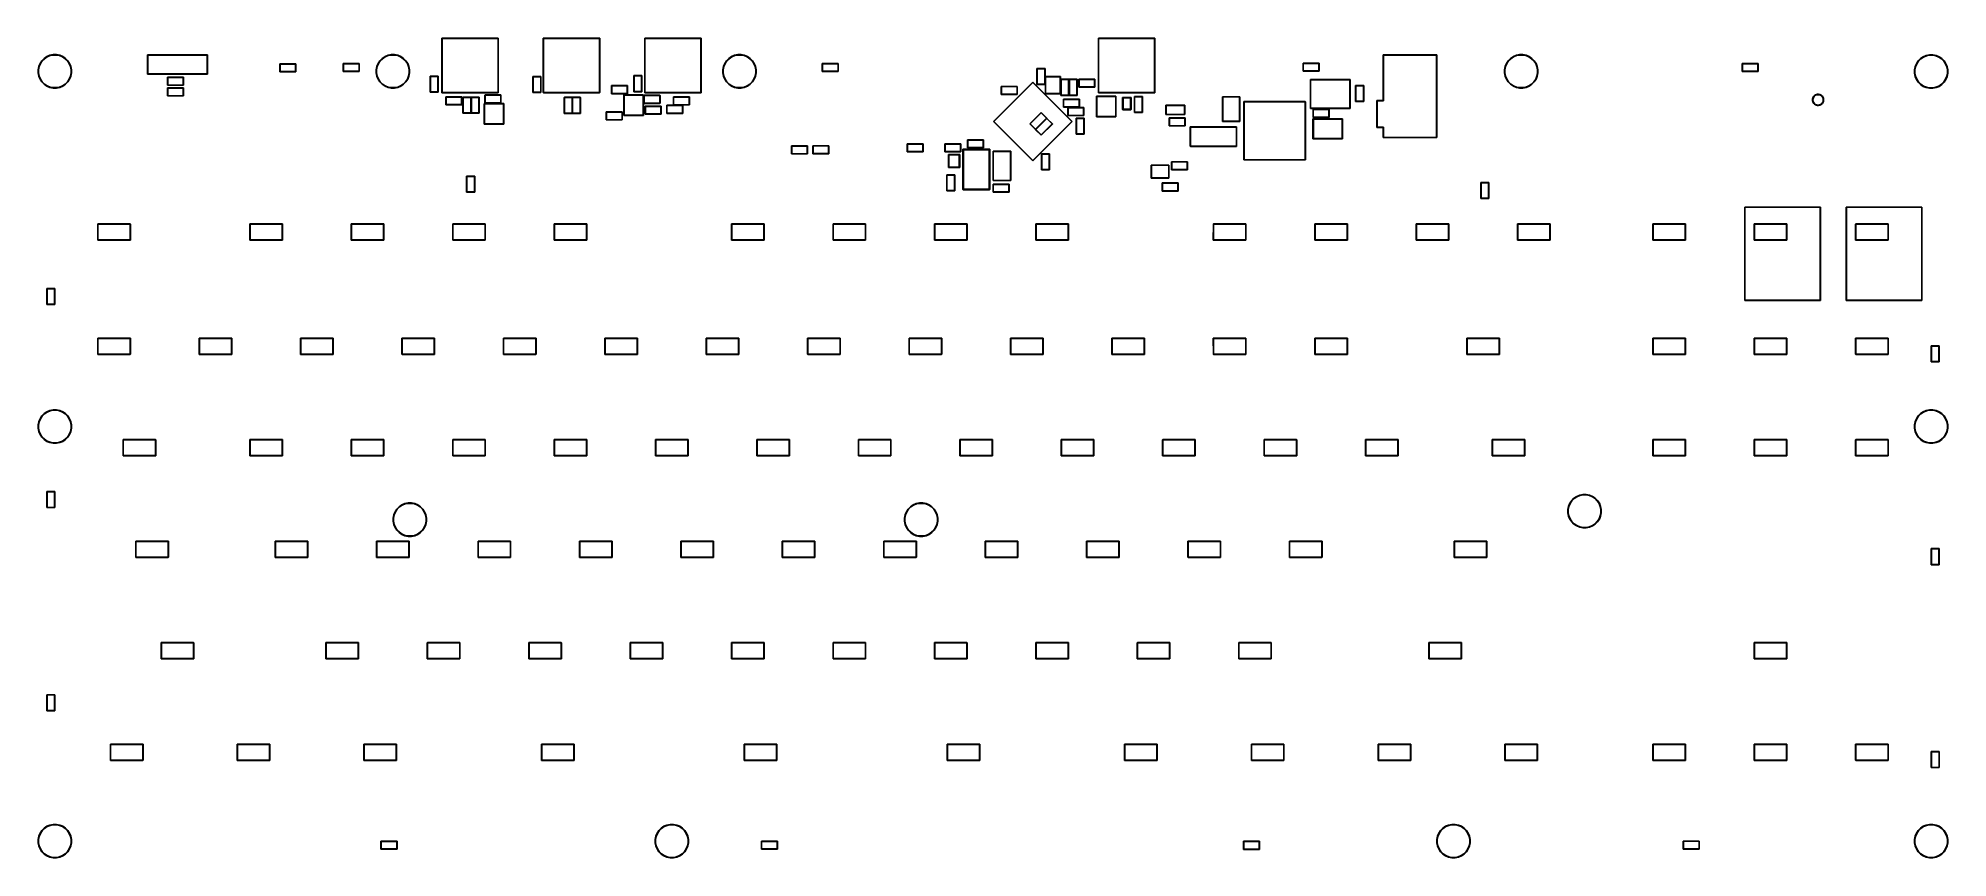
# Model space of a CAD drawing. Extents: x 19 to 378, y -202 to -49.
import ezdxf

# ---------------------------------------------------------------- set-up
doc = ezdxf.new("R2010")
doc.units = 0
doc.layers.add('BLACK', color=7, linetype='CONTINUOUS')

msp = doc.modelspace()

# ---------------------------------------------------------------- linework, layer by layer
at = {"layer": 'BLACK', "linetype": 'CONTINUOUS'}
for p, q in [((94.9124, -48.5797), (94.9129, -48.5748)), ((94.9125, -48.581), (94.9124, -48.5797)), ((94.9125, -58.7485), (94.9125, -48.581)), ((94.9129, -48.5748), (94.9143, -48.5701)), ((94.9143, -48.5701), (94.9166, -48.5658)), ((94.9166, -48.5658), (94.9197, -48.562)), ((94.9197, -48.562), (94.9235, -48.5589)), ((94.9235, -48.5589), (94.9279, -48.5565)), ((94.9279, -48.5565), (94.9326, -48.5551)), ((94.9326, -48.5551), (94.9363, -48.5547)), ((94.9363, -48.5547), (94.9375, -48.5546)), ((94.9363, -48.5547), (94.9363, -48.5547)), ((94.9375, -48.5546), (94.9387, -48.5547)), ((94.9387, -48.5547), (105.486, -48.5547)), ((94.9625, -48.6047), (94.9625, -58.7248)), ((105.463, -48.6047), (94.9625, -48.6047)), ((105.462, -58.7248), (105.463, -48.6047)), ((105.486, -48.5547), (105.487, -48.5546)), ((105.487, -48.5546), (105.489, -48.5547)), ((105.489, -48.5547), (105.492, -48.5551)), ((105.492, -48.5551), (105.497, -48.5565)), ((105.497, -48.5565), (105.501, -48.5589)), ((105.501, -48.5589), (105.505, -48.562)), ((105.505, -48.562), (105.508, -48.5658)), ((105.508, -48.5658), (105.511, -48.5701)), ((105.511, -48.5701), (105.512, -48.5748)), ((105.512, -48.5748), (105.513, -48.5797)), ((105.513, -48.5797), (105.512, -48.581)), ((105.512, -48.581), (105.512, -58.7485)), ((113.962, -48.5797), (113.963, -48.5748)), ((113.963, -48.581), (113.962, -48.5797)), ((113.962, -58.7485), (113.963, -48.581)), ((113.963, -48.5748), (113.964, -48.5701)), ((113.964, -48.5701), (113.967, -48.5658)), ((113.967, -48.5658), (113.97, -48.562)), ((113.97, -48.562), (113.974, -48.5589)), ((113.974, -48.5589), (113.978, -48.5565)), ((113.978, -48.5565), (113.983, -48.5551)), ((113.983, -48.5551), (113.986, -48.5547)), ((113.986, -48.5547), (113.987, -48.5546)), ((113.986, -48.5547), (113.986, -48.5547)), ((113.987, -48.5546), (113.989, -48.5547)), ((113.989, -48.5547), (124.536, -48.5547)), ((114.012, -48.6047), (114.012, -58.7248)), ((124.513, -48.6047), (114.012, -48.6047)), ((124.512, -58.7248), (124.513, -48.6047)), ((124.536, -48.5547), (124.537, -48.5546)), ((124.537, -48.5546), (124.539, -48.5547)), ((124.539, -48.5547), (124.542, -48.5551)), ((124.542, -48.5551), (124.547, -48.5565)), ((124.547, -48.5565), (124.551, -48.5589)), ((124.551, -48.5589), (124.555, -48.562)), ((124.555, -48.562), (124.558, -48.5658)), ((124.558, -48.5658), (124.561, -48.5701)), ((124.561, -48.5701), (124.562, -48.5748)), ((124.562, -48.5748), (124.563, -48.5797)), ((124.563, -48.5797), (124.562, -48.581)), ((124.562, -48.581), (124.562, -58.7485)), ((133.012, -48.5797), (133.013, -48.5748)), ((133.013, -48.581), (133.012, -48.5797)), ((133.012, -58.7485), (133.013, -48.581)), ((133.013, -48.5748), (133.014, -48.5701)), ((133.014, -48.5701), (133.017, -48.5658)), ((133.017, -48.5658), (133.02, -48.562)), ((133.02, -48.562), (133.024, -48.5589)), ((133.024, -48.5589), (133.028, -48.5565)), ((133.028, -48.5565), (133.033, -48.5551)), ((133.033, -48.5551), (133.036, -48.5547)), ((133.036, -48.5547), (133.037, -48.5546)), ((133.036, -48.5547), (133.036, -48.5547)), ((133.037, -48.5546), (133.039, -48.5547)), ((133.039, -48.5547), (143.586, -48.5547)), ((133.062, -48.6047), (133.062, -58.7248)), ((143.563, -48.6047), (133.062, -48.6047)), ((143.562, -58.7248), (143.563, -48.6047)), ((143.586, -48.5547), (143.588, -48.5546)), ((143.588, -48.5546), (143.589, -48.5547)), ((143.589, -48.5547), (143.592, -48.5551)), ((143.592, -48.5551), (143.597, -48.5565)), ((143.597, -48.5565), (143.601, -48.5589)), ((143.601, -48.5589), (143.605, -48.562)), ((143.605, -48.562), (143.608, -48.5658)), ((143.608, -48.5658), (143.611, -48.5701)), ((143.611, -48.5701), (143.612, -48.5748)), ((143.612, -48.5748), (143.613, -48.5797)), ((143.613, -48.5797), (143.612, -48.581)), ((143.612, -48.581), (143.612, -58.7485)), ((218.233, -48.5861), (218.234, -48.5812)), ((218.233, -48.5873), (218.233, -48.5861)), ((218.233, -58.7549), (218.233, -48.5873)), ((218.234, -48.5812), (218.235, -48.5765)), ((218.235, -48.5765), (218.237, -48.5721)), ((218.237, -48.5721), (218.241, -48.5683)), ((218.241, -48.5683), (218.244, -48.5652)), ((218.244, -48.5652), (218.249, -48.5629)), ((218.249, -48.5629), (218.253, -48.5615)), ((218.253, -48.5615), (218.257, -48.5611)), ((218.257, -48.5611), (218.258, -48.561)), ((218.257, -48.5611), (218.257, -48.5611)), ((218.258, -48.561), (218.26, -48.5611)), ((218.26, -48.5611), (228.807, -48.5611)), ((218.283, -48.6111), (218.283, -58.7311)), ((228.783, -48.6111), (218.283, -48.6111)), ((228.783, -58.7311), (228.783, -48.6111)), ((228.807, -48.5611), (228.808, -48.561)), ((228.808, -48.561), (228.81, -48.5611)), ((228.81, -48.5611), (228.813, -48.5615)), ((228.813, -48.5615), (228.818, -48.5629)), ((228.818, -48.5629), (228.822, -48.5652)), ((228.822, -48.5652), (228.826, -48.5683)), ((228.826, -48.5683), (228.829, -48.5721)), ((228.829, -48.5721), (228.832, -48.5765)), ((228.832, -48.5765), (228.833, -48.5812)), ((228.833, -48.5812), (228.833, -48.5861)), ((228.833, -48.5861), (228.833, -48.5873)), ((228.833, -48.5873), (228.833, -58.7549)), ((19.2154, -53.8558), (19.4514, -53.2862)), ((19.5131, -53.3192), (19.2824, -53.8761)), ((19.4514, -53.2862), (19.7939, -52.7736)), ((19.848, -52.818), (19.5131, -53.3192)), ((19.7939, -52.7736), (20.2298, -52.3376)), ((20.2742, -52.3917), (19.848, -52.818)), ((20.2298, -52.3376), (20.7425, -51.9951)), ((20.7755, -52.0568), (20.2742, -52.3917)), ((20.7425, -51.9951), (21.3121, -51.7592)), ((21.3324, -51.8262), (20.7755, -52.0568)), ((21.3121, -51.7592), (21.9167, -51.6389)), ((21.9236, -51.7086), (21.3324, -51.8262)), ((21.9167, -51.6389), (22.5333, -51.6389)), ((22.5264, -51.7086), (21.9236, -51.7086)), ((23.1176, -51.8262), (22.5264, -51.7086)), ((22.5333, -51.6389), (23.1379, -51.7592)), ((23.6745, -52.0568), (23.1176, -51.8262)), ((23.1379, -51.7592), (23.7075, -51.9951)), ((24.1758, -52.3917), (23.6745, -52.0568)), ((23.7075, -51.9951), (24.2202, -52.3376)), ((24.602, -52.818), (24.1758, -52.3917)), ((24.2202, -52.3376), (24.6561, -52.7736)), ((24.9369, -53.3192), (24.602, -52.818)), ((24.6561, -52.7736), (24.9986, -53.2862)), ((25.1676, -53.8761), (24.9369, -53.3192)), ((24.9986, -53.2862), (25.2346, -53.8558)), ((39.6378, -51.717), (39.6383, -51.7121)), ((39.638, -51.7182), (39.6378, -51.717)), ((39.638, -55.2658), (39.638, -51.7182)), ((39.6383, -51.7121), (39.6398, -51.7074)), ((39.6398, -51.7074), (39.6421, -51.703)), ((39.6421, -51.703), (39.6452, -51.6992)), ((39.6452, -51.6992), (39.649, -51.6961)), ((39.649, -51.6961), (39.6533, -51.6938)), ((39.6533, -51.6938), (39.6581, -51.6924)), ((39.6581, -51.6924), (39.6617, -51.692)), ((39.6617, -51.692), (39.663, -51.6919)), ((39.6617, -51.692), (39.6617, -51.692)), ((39.663, -51.6919), (39.6642, -51.692)), ((39.6642, -51.692), (50.8617, -51.692)), ((39.688, -51.742), (39.688, -55.242)), ((50.838, -51.742), (39.688, -51.742)), ((50.838, -55.242), (50.838, -51.742)), ((50.8617, -51.692), (50.863, -51.6919)), ((50.863, -51.6919), (50.8642, -51.692)), ((50.8642, -51.692), (50.8642, -51.692)), ((50.8642, -51.692), (50.8679, -51.6924)), ((50.8679, -51.6924), (50.8726, -51.6938)), ((50.8726, -51.6938), (50.8769, -51.6961)), ((50.8769, -51.6961), (50.8807, -51.6992)), ((50.8807, -51.6992), (50.8838, -51.703)), ((50.8838, -51.703), (50.8862, -51.7074)), ((50.8862, -51.7074), (50.8876, -51.7121)), ((50.8876, -51.7121), (50.8881, -51.717)), ((50.8881, -51.717), (50.888, -51.7182)), ((50.888, -51.7182), (50.888, -55.2658)), ((64.4871, -53.3809), (64.4876, -53.376)), ((64.4872, -53.3821), (64.4871, -53.3809)), ((64.4872, -54.8397), (64.4872, -53.3821)), ((64.4876, -53.376), (64.489, -53.3713)), ((64.489, -53.3713), (64.4914, -53.3669)), ((64.4914, -53.3669), (64.4945, -53.3631)), ((64.4945, -53.3631), (64.4983, -53.36)), ((64.4983, -53.36), (64.5026, -53.3577)), ((64.5026, -53.3577), (64.5073, -53.3563)), ((64.5073, -53.3563), (64.511, -53.3559)), ((64.511, -53.3559), (64.5122, -53.3558)), ((64.511, -53.3559), (64.511, -53.3559)), ((64.5122, -53.3558), (64.5135, -53.3559)), ((64.5135, -53.3559), (67.471, -53.3559)), ((64.5372, -53.4059), (64.5372, -54.8159)), ((67.4472, -53.4059), (64.5372, -53.4059)), ((67.4472, -54.8159), (67.4472, -53.4059)), ((67.471, -53.3559), (67.4722, -53.3558)), ((67.4722, -53.3558), (67.4735, -53.3559)), ((67.4735, -53.3559), (67.4735, -53.3559)), ((67.4735, -53.3559), (67.4771, -53.3563)), ((67.4771, -53.3563), (67.4819, -53.3577)), ((67.4819, -53.3577), (67.4862, -53.36)), ((67.4862, -53.36), (67.49, -53.3631)), ((67.49, -53.3631), (67.4931, -53.3669)), ((67.4931, -53.3669), (67.4954, -53.3713)), ((67.4954, -53.3713), (67.4969, -53.376)), ((67.4969, -53.376), (67.4974, -53.3809)), ((67.4974, -53.3809), (67.4972, -53.3821)), ((67.4972, -53.3821), (67.4972, -54.8397)), ((76.3951, -53.311), (76.3956, -53.3061)), ((76.3952, -53.3123), (76.3951, -53.311)), ((76.3952, -54.7698), (76.3952, -53.3123)), ((76.3956, -53.3061), (76.397, -53.3014)), ((76.397, -53.3014), (76.3993, -53.2971)), ((76.3993, -53.2971), (76.4025, -53.2933)), ((76.4025, -53.2933), (76.4063, -53.2902)), ((76.4063, -53.2902), (76.4106, -53.2878)), ((76.4106, -53.2878), (76.4153, -53.2864)), ((76.4153, -53.2864), (76.419, -53.286)), ((76.419, -53.286), (76.4202, -53.2859)), ((76.419, -53.286), (76.419, -53.286)), ((76.4202, -53.2859), (76.4214, -53.286)), ((76.4214, -53.286), (79.379, -53.286)), ((76.4452, -53.336), (76.4452, -54.746)), ((79.3552, -53.336), (76.4452, -53.336)), ((79.3552, -54.746), (79.3552, -53.336)), ((79.379, -53.286), (79.3802, -53.2859)), ((79.3802, -53.2859), (79.3814, -53.286)), ((79.3814, -53.286), (79.3814, -53.286)), ((79.3814, -53.286), (79.3851, -53.2864)), ((79.3851, -53.2864), (79.3898, -53.2878)), ((79.3898, -53.2878), (79.3942, -53.2902)), ((79.3942, -53.2902), (79.398, -53.2933)), ((79.398, -53.2933), (79.4011, -53.2971)), ((79.4011, -53.2971), (79.4034, -53.3014)), ((79.4034, -53.3014), (79.4049, -53.3061)), ((79.4049, -53.3061), (79.4053, -53.311)), ((79.4053, -53.311), (79.4052, -53.3123)), ((79.4052, -53.3123), (79.4052, -54.7698)), ((82.7154, -53.8558), (82.9514, -53.2862)), ((83.0131, -53.3192), (82.7824, -53.8761)), ((82.9514, -53.2862), (83.2939, -52.7736)), ((83.348, -52.818), (83.0131, -53.3192)), ((83.2939, -52.7736), (83.7298, -52.3376)), ((83.7742, -52.3917), (83.348, -52.818)), ((83.7298, -52.3376), (84.2425, -51.9951)), ((84.2755, -52.0568), (83.7742, -52.3917)), ((84.2425, -51.9951), (84.8121, -51.7592)), ((84.8324, -51.8262), (84.2755, -52.0568)), ((84.8121, -51.7592), (85.4167, -51.6389)), ((85.4236, -51.7086), (84.8324, -51.8262)), ((85.4167, -51.6389), (86.0333, -51.6389)), ((86.0264, -51.7086), (85.4236, -51.7086)), ((86.6176, -51.8262), (86.0264, -51.7086)), ((86.0333, -51.6389), (86.6379, -51.7592)), ((87.1745, -52.0568), (86.6176, -51.8262)), ((86.6379, -51.7592), (87.2075, -51.9951)), ((87.6758, -52.3917), (87.1745, -52.0568)), ((87.2075, -51.9951), (87.7202, -52.3376)), ((88.102, -52.818), (87.6758, -52.3917)), ((87.7202, -52.3376), (88.1561, -52.7736)), ((88.4369, -53.3192), (88.102, -52.818)), ((88.1561, -52.7736), (88.4986, -53.2862)), ((88.6676, -53.8761), (88.4369, -53.3192)), ((88.4986, -53.2862), (88.7346, -53.8558)), ((147.803, -53.8558), (148.039, -53.2862)), ((148.101, -53.3192), (147.87, -53.8761)), ((148.039, -53.2862), (148.381, -52.7736)), ((148.435, -52.818), (148.101, -53.3192)), ((148.381, -52.7736), (148.817, -52.3376)), ((148.862, -52.3917), (148.435, -52.818)), ((148.817, -52.3376), (149.33, -51.9951)), ((149.363, -52.0568), (148.862, -52.3917)), ((149.33, -51.9951), (149.9, -51.7592)), ((149.92, -51.8262), (149.363, -52.0568)), ((149.9, -51.7592), (150.504, -51.6389)), ((150.511, -51.7086), (149.92, -51.8262)), ((150.504, -51.6389), (151.121, -51.6389)), ((151.114, -51.7086), (150.511, -51.7086)), ((151.705, -51.8262), (151.114, -51.7086)), ((151.121, -51.6389), (151.725, -51.7592)), ((152.262, -52.0568), (151.705, -51.8262)), ((151.725, -51.7592), (152.295, -51.9951)), ((152.763, -52.3917), (152.262, -52.0568)), ((152.295, -51.9951), (152.808, -52.3376)), ((153.19, -52.818), (152.763, -52.3917)), ((152.808, -52.3376), (153.244, -52.7736)), ((153.524, -53.3192), (153.19, -52.818)), ((153.244, -52.7736), (153.586, -53.2862)), ((153.755, -53.8761), (153.524, -53.3192)), ((153.586, -53.2862), (153.822, -53.8558)), ((166.366, -53.3085), (166.367, -53.3036)), ((166.366, -53.3097), (166.366, -53.3085)), ((166.366, -54.7673), (166.366, -53.3097)), ((166.367, -53.3036), (166.368, -53.2989)), ((166.368, -53.2989), (166.371, -53.2945)), ((166.371, -53.2945), (166.374, -53.2907)), ((166.374, -53.2907), (166.377, -53.2876)), ((166.377, -53.2876), (166.382, -53.2853)), ((166.382, -53.2853), (166.387, -53.2839)), ((166.387, -53.2839), (166.39, -53.2835)), ((166.39, -53.2835), (166.391, -53.2834)), ((166.39, -53.2835), (166.39, -53.2835)), ((166.391, -53.2834), (166.393, -53.2835)), ((166.393, -53.2835), (169.35, -53.2835)), ((166.416, -53.3335), (166.416, -54.7435)), ((169.326, -53.3335), (166.416, -53.3335)), ((169.326, -54.7435), (169.326, -53.3335)), ((169.35, -53.2835), (169.351, -53.2834)), ((169.351, -53.2834), (169.353, -53.2835)), ((169.353, -53.2835), (169.353, -53.2835)), ((169.353, -53.2835), (169.356, -53.2839)), ((169.356, -53.2839), (169.361, -53.2853)), ((169.361, -53.2853), (169.365, -53.2876)), ((169.365, -53.2876), (169.369, -53.2907)), ((169.369, -53.2907), (169.372, -53.2945)), ((169.372, -53.2945), (169.375, -53.2989)), ((169.375, -53.2989), (169.376, -53.3036)), ((169.376, -53.3036), (169.377, -53.3085)), ((169.377, -53.3085), (169.376, -53.3097)), ((169.376, -53.3097), (169.376, -54.7673)), ((256.673, -53.245), (256.674, -53.2401)), ((256.674, -53.2462), (256.673, -53.245)), ((256.674, -53.2401), (256.675, -53.2354)), ((256.674, -54.7038), (256.674, -53.2462)), ((256.675, -53.2354), (256.678, -53.231)), ((256.678, -53.231), (256.681, -53.2272)), ((256.681, -53.2272), (256.685, -53.2241)), ((256.685, -53.2241), (256.689, -53.2218)), ((256.689, -53.2218), (256.694, -53.2204)), ((256.694, -53.2204), (256.697, -53.22)), ((256.697, -53.22), (256.699, -53.2199)), ((256.697, -53.22), (256.697, -53.22)), ((256.699, -53.2199), (256.7, -53.22)), ((256.7, -53.22), (259.657, -53.22)), ((256.724, -53.27), (256.724, -54.68)), ((259.634, -53.27), (256.724, -53.27)), ((259.634, -54.68), (259.634, -53.27)), ((259.657, -53.22), (259.659, -53.2199)), ((259.659, -53.2199), (259.66, -53.22)), ((259.66, -53.22), (259.66, -53.22)), ((259.66, -53.22), (259.664, -53.2204)), ((259.664, -53.2204), (259.668, -53.2218)), ((259.668, -53.2218), (259.673, -53.2241)), ((259.673, -53.2241), (259.676, -53.2272)), ((259.676, -53.2272), (259.679, -53.231)), ((259.679, -53.231), (259.682, -53.2354)), ((259.682, -53.2354), (259.683, -53.2401)), ((259.683, -53.2401), (259.684, -53.245)), ((259.684, -53.245), (259.684, -53.2462)), ((259.684, -53.2462), (259.684, -54.7038)), ((271.738, -51.6809), (271.739, -51.676)), ((271.738, -51.6821), (271.738, -51.6809)), ((271.738, -60.2559), (271.738, -51.6821)), ((271.739, -51.676), (271.74, -51.6713)), ((271.74, -51.6713), (271.743, -51.667)), ((271.743, -51.667), (271.746, -51.6632)), ((271.746, -51.6632), (271.75, -51.66)), ((271.75, -51.66), (271.754, -51.6577)), ((271.754, -51.6577), (271.759, -51.6563)), ((271.759, -51.6563), (271.762, -51.6559)), ((271.762, -51.6559), (271.763, -51.6558)), ((271.763, -51.6558), (271.765, -51.6559)), ((271.765, -51.6559), (281.762, -51.6559)), ((271.788, -51.7059), (271.788, -60.2797)), ((281.738, -51.7059), (271.788, -51.7059)), ((281.738, -67.1559), (281.738, -51.7059)), ((281.762, -51.6559), (281.763, -51.6558)), ((281.763, -51.6558), (281.765, -51.6559)), ((281.765, -51.6559), (281.768, -51.6563)), ((281.768, -51.6563), (281.773, -51.6577)), ((281.773, -51.6577), (281.777, -51.66)), ((281.777, -51.66), (281.781, -51.6632)), ((281.781, -51.6632), (281.784, -51.667)), ((281.784, -51.667), (281.787, -51.6713)), ((281.787, -51.6713), (281.788, -51.676)), ((281.788, -51.676), (281.789, -51.6809)), ((281.789, -51.6809), (281.788, -51.6821)), ((281.788, -51.6821), (281.788, -67.1797)), ((294.647, -53.8558), (294.883, -53.2862)), ((294.944, -53.3192), (294.714, -53.8761)), ((294.883, -53.2862), (295.225, -52.7736)), ((295.279, -52.818), (294.944, -53.3192)), ((295.225, -52.7736), (295.661, -52.3376)), ((295.705, -52.3917), (295.279, -52.818)), ((295.661, -52.3376), (296.174, -51.9951)), ((296.207, -52.0568), (295.705, -52.3917)), ((296.174, -51.9951), (296.743, -51.7592)), ((296.764, -51.8262), (296.207, -52.0568)), ((296.743, -51.7592), (297.348, -51.6389)), ((297.355, -51.7086), (296.764, -51.8262)), ((297.348, -51.6389), (297.965, -51.6389)), ((297.958, -51.7086), (297.355, -51.7086)), ((298.549, -51.8262), (297.958, -51.7086)), ((297.965, -51.6389), (298.569, -51.7592)), ((299.106, -52.0568), (298.549, -51.8262)), ((298.569, -51.7592), (299.139, -51.9951)), ((299.607, -52.3917), (299.106, -52.0568)), ((299.139, -51.9951), (299.651, -52.3376)), ((300.033, -52.818), (299.607, -52.3917)), ((299.651, -52.3376), (300.087, -52.7736)), ((300.368, -53.3192), (300.033, -52.818)), ((300.087, -52.7736), (300.43, -53.2862)), ((300.599, -53.8761), (300.368, -53.3192)), ((300.43, -53.2862), (300.666, -53.8558)), ((339.147, -53.3212), (339.148, -53.3163)), ((339.147, -53.3224), (339.147, -53.3212)), ((339.147, -54.78), (339.147, -53.3224)), ((339.148, -53.3163), (339.149, -53.3116)), ((339.149, -53.3116), (339.152, -53.3072)), ((339.152, -53.3072), (339.155, -53.3034)), ((339.155, -53.3034), (339.158, -53.3003)), ((339.158, -53.3003), (339.163, -53.298)), ((339.163, -53.298), (339.167, -53.2966)), ((339.167, -53.2966), (339.171, -53.2962)), ((339.171, -53.2962), (339.172, -53.2961)), ((339.171, -53.2962), (339.171, -53.2962)), ((339.172, -53.2961), (339.174, -53.2962)), ((339.174, -53.2962), (342.131, -53.2962)), ((339.197, -53.3462), (339.197, -54.7562)), ((342.107, -53.3462), (339.197, -53.3462)), ((342.107, -54.7562), (342.107, -53.3462)), ((342.131, -53.2962), (342.132, -53.2961)), ((342.132, -53.2961), (342.134, -53.2962)), ((342.134, -53.2962), (342.134, -53.2962)), ((342.134, -53.2962), (342.137, -53.2966)), ((342.137, -53.2966), (342.142, -53.298)), ((342.142, -53.298), (342.146, -53.3003)), ((342.146, -53.3003), (342.15, -53.3034)), ((342.15, -53.3034), (342.153, -53.3072)), ((342.153, -53.3072), (342.156, -53.3116)), ((342.156, -53.3116), (342.157, -53.3163)), ((342.157, -53.3163), (342.158, -53.3212)), ((342.158, -53.3212), (342.157, -53.3224)), ((342.157, -53.3224), (342.157, -54.78)), ((371.64, -53.9003), (371.876, -53.3307)), ((371.938, -53.3637), (371.707, -53.9206)), ((371.876, -53.3307), (372.219, -52.818)), ((372.273, -52.8624), (371.938, -53.3637)), ((372.219, -52.818), (372.655, -52.3821)), ((372.699, -52.4362), (372.273, -52.8624)), ((372.655, -52.3821), (373.167, -52.0396)), ((373.2, -52.1013), (372.699, -52.4362)), ((373.167, -52.0396), (373.737, -51.8036)), ((373.757, -51.8706), (373.2, -52.1013)), ((373.737, -51.8036), (374.342, -51.6833)), ((374.349, -51.753), (373.757, -51.8706)), ((374.342, -51.6833), (374.958, -51.6833)), ((374.951, -51.753), (374.349, -51.753)), ((375.543, -51.8706), (374.951, -51.753)), ((374.958, -51.6833), (375.563, -51.8036)), ((376.1, -52.1013), (375.543, -51.8706)), ((375.563, -51.8036), (376.133, -52.0396)), ((376.601, -52.4362), (376.1, -52.1013)), ((376.133, -52.0396), (376.645, -52.3821)), ((377.027, -52.8624), (376.601, -52.4362)), ((376.645, -52.3821), (377.081, -52.818)), ((377.362, -53.3637), (377.027, -52.8624)), ((377.081, -52.818), (377.424, -53.3307)), ((377.593, -53.9206), (377.362, -53.3637)), ((377.424, -53.3307), (377.66, -53.9003)), ((19.0951, -54.4605), (19.2154, -53.8558)), ((19.0951, -55.077), (19.0951, -54.4605)), ((19.2154, -55.6817), (19.0951, -55.077)), ((19.2824, -53.8761), (19.1648, -54.4673)), ((19.1648, -54.4673), (19.1648, -55.0702)), ((19.1648, -55.0702), (19.2824, -55.6614)), ((19.4514, -56.2513), (19.2154, -55.6817)), ((19.2824, -55.6614), (19.5131, -56.2183)), ((19.7939, -56.7639), (19.4514, -56.2513)), ((19.5131, -56.2183), (19.848, -56.7195)), ((20.2298, -57.1999), (19.7939, -56.7639)), ((19.848, -56.7195), (20.2742, -57.1458)), ((20.7425, -57.5424), (20.2298, -57.1999)), ((20.2742, -57.1458), (20.7755, -57.4807)), ((23.6745, -57.4807), (24.1758, -57.1458)), ((24.2202, -57.1999), (23.7075, -57.5424)), ((24.1758, -57.1458), (24.602, -56.7195)), ((24.6561, -56.7639), (24.2202, -57.1999)), ((24.602, -56.7195), (24.9369, -56.2183)), ((24.9986, -56.2513), (24.6561, -56.7639)), ((24.9369, -56.2183), (25.1676, -55.6614)), ((25.2346, -55.6817), (24.9986, -56.2513)), ((25.2852, -54.4673), (25.1676, -53.8761)), ((25.1676, -55.6614), (25.2852, -55.0702)), ((25.2346, -53.8558), (25.3549, -54.4605)), ((25.3549, -55.077), (25.2346, -55.6817)), ((25.2852, -55.0702), (25.2852, -54.4673)), ((25.3549, -54.4605), (25.3549, -55.077)), ((39.6378, -55.267), (39.638, -55.2658)), ((39.6383, -55.2719), (39.6378, -55.267)), ((39.6398, -55.2766), (39.6383, -55.2719)), ((39.6421, -55.281), (39.6398, -55.2766)), ((39.6452, -55.2848), (39.6421, -55.281)), ((39.649, -55.2879), (39.6452, -55.2848)), ((39.6533, -55.2902), (39.649, -55.2879)), ((39.6581, -55.2916), (39.6533, -55.2902)), ((39.663, -55.2921), (39.6581, -55.2916)), ((39.6642, -55.292), (39.663, -55.2921)), ((50.8617, -55.292), (39.6642, -55.292)), ((39.688, -55.242), (50.838, -55.242)), ((43.3799, -55.91), (43.3804, -55.9051)), ((43.38, -55.9112), (43.3799, -55.91)), ((43.3799, -57.37), (43.38, -57.3688)), ((43.3804, -57.3749), (43.3799, -57.37)), ((43.38, -57.3688), (43.38, -55.9112)), ((43.3804, -55.9051), (43.3818, -55.9004)), ((43.3818, -57.3796), (43.3804, -57.3749)), ((43.3818, -55.9004), (43.3841, -55.896)), ((43.3841, -57.384), (43.3818, -57.3796)), ((43.3841, -55.896), (43.3872, -55.8922)), ((43.3872, -57.3878), (43.3841, -57.384)), ((43.3872, -55.8922), (43.391, -55.8891)), ((43.391, -57.3909), (43.3872, -57.3878)), ((43.391, -55.8891), (43.3954, -55.8868)), ((43.3954, -55.8868), (43.4001, -55.8854)), ((43.4001, -55.8854), (43.4038, -55.885)), ((43.4038, -55.885), (43.405, -55.8849)), ((43.4038, -55.885), (43.4038, -55.885)), ((43.405, -55.8849), (43.4062, -55.885)), ((43.4062, -55.885), (46.3638, -55.885)), ((43.43, -55.935), (43.43, -57.345)), ((46.34, -55.935), (43.43, -55.935)), ((43.43, -57.345), (46.34, -57.345)), ((46.34, -57.345), (46.34, -55.935)), ((46.3638, -55.885), (46.365, -55.8849)), ((46.365, -55.8849), (46.3662, -55.885)), ((46.3662, -55.885), (46.3662, -55.885)), ((46.3662, -55.885), (46.3699, -55.8854)), ((46.3699, -55.8854), (46.3746, -55.8868)), ((46.3746, -55.8868), (46.379, -55.8891)), ((46.379, -55.8891), (46.3828, -55.8922)), ((46.3828, -57.3878), (46.379, -57.3909)), ((46.3828, -55.8922), (46.3859, -55.896)), ((46.3859, -57.384), (46.3828, -57.3878)), ((46.3859, -55.896), (46.3882, -55.9004)), ((46.3882, -57.3796), (46.3859, -57.384)), ((46.3882, -55.9004), (46.3896, -55.9051)), ((46.3896, -57.3749), (46.3882, -57.3796)), ((46.3896, -55.9051), (46.3901, -55.91)), ((46.39, -57.3712), (46.3896, -57.3749)), ((46.3901, -55.91), (46.39, -55.9112)), ((46.39, -55.9112), (46.39, -57.3688)), ((46.39, -57.3688), (46.3901, -57.37)), ((46.3901, -57.37), (46.39, -57.3712)), ((46.39, -57.3712), (46.39, -57.3712)), ((50.863, -55.2921), (50.8617, -55.292)), ((50.8679, -55.2916), (50.863, -55.2921)), ((50.8726, -55.2902), (50.8679, -55.2916)), ((50.8769, -55.2879), (50.8726, -55.2902)), ((50.8807, -55.2848), (50.8769, -55.2879)), ((50.8838, -55.281), (50.8807, -55.2848)), ((50.8862, -55.2766), (50.8838, -55.281)), ((50.8876, -55.2719), (50.8862, -55.2766)), ((50.888, -55.2682), (50.8876, -55.2719)), ((50.888, -55.2658), (50.8881, -55.267)), ((50.8881, -55.267), (50.888, -55.2682)), ((50.888, -55.2682), (50.888, -55.2682)), ((64.4871, -54.8409), (64.4872, -54.8397)), ((64.4876, -54.8458), (64.4871, -54.8409)), ((64.489, -54.8505), (64.4876, -54.8458)), ((64.4914, -54.8548), (64.489, -54.8505)), ((64.4945, -54.8587), (64.4914, -54.8548)), ((64.4983, -54.8618), (64.4945, -54.8587)), ((64.5026, -54.8641), (64.4983, -54.8618)), ((64.5073, -54.8655), (64.5026, -54.8641)), ((64.5122, -54.866), (64.5073, -54.8655)), ((64.5135, -54.8659), (64.5122, -54.866)), ((67.471, -54.8659), (64.5135, -54.8659)), ((64.5372, -54.8159), (67.4472, -54.8159)), ((67.4722, -54.866), (67.471, -54.8659)), ((67.4771, -54.8655), (67.4722, -54.866)), ((67.4819, -54.8641), (67.4771, -54.8655)), ((67.4862, -54.8618), (67.4819, -54.8641)), ((67.49, -54.8587), (67.4862, -54.8618)), ((67.4931, -54.8548), (67.49, -54.8587)), ((67.4954, -54.8505), (67.4931, -54.8548)), ((67.4969, -54.8458), (67.4954, -54.8505)), ((67.4972, -54.8421), (67.4969, -54.8458)), ((67.4972, -54.8397), (67.4974, -54.8409)), ((67.4974, -54.8409), (67.4972, -54.8421)), ((67.4972, -54.8421), (67.4972, -54.8421)), ((76.3951, -54.771), (76.3952, -54.7698)), ((76.3956, -54.7759), (76.3951, -54.771)), ((76.397, -54.7807), (76.3956, -54.7759)), ((76.3993, -54.785), (76.397, -54.7807)), ((76.4002, -54.7861), (76.3993, -54.785)), ((76.4025, -54.7888), (76.4002, -54.7861)), ((76.4063, -54.7919), (76.4025, -54.7888)), ((76.4106, -54.7942), (76.4063, -54.7919)), ((76.4153, -54.7957), (76.4106, -54.7942)), ((76.4202, -54.7962), (76.4153, -54.7957)), ((76.4214, -54.796), (76.4202, -54.7962)), ((79.379, -54.796), (76.4214, -54.796)), ((76.4452, -54.746), (79.3552, -54.746)), ((79.3802, -54.7962), (79.379, -54.796)), ((79.3851, -54.7957), (79.3802, -54.7962)), ((79.3898, -54.7942), (79.3851, -54.7957)), ((79.3942, -54.7919), (79.3898, -54.7942)), ((79.398, -54.7888), (79.3942, -54.7919)), ((79.4011, -54.785), (79.398, -54.7888)), ((79.4034, -54.7807), (79.4011, -54.785)), ((79.4049, -54.7759), (79.4034, -54.7807)), ((79.4052, -54.7723), (79.4049, -54.7759)), ((79.4052, -54.7698), (79.4053, -54.771)), ((79.4053, -54.771), (79.4052, -54.7723)), ((79.4052, -54.7723), (79.4052, -54.7723)), ((82.5951, -54.4605), (82.7154, -53.8558)), ((82.5951, -55.077), (82.5951, -54.4605)), ((82.7154, -55.6817), (82.5951, -55.077)), ((82.7824, -53.8761), (82.6648, -54.4673)), ((82.6648, -54.4673), (82.6648, -55.0702)), ((82.6648, -55.0702), (82.7824, -55.6614)), ((82.9514, -56.2513), (82.7154, -55.6817)), ((82.7824, -55.6614), (83.0131, -56.2183)), ((83.2939, -56.7639), (82.9514, -56.2513)), ((83.0131, -56.2183), (83.348, -56.7195)), ((83.7298, -57.1999), (83.2939, -56.7639)), ((83.348, -56.7195), (83.7742, -57.1458)), ((84.2425, -57.5424), (83.7298, -57.1999)), ((83.7742, -57.1458), (84.2755, -57.4807)), ((87.1745, -57.4807), (87.6758, -57.1458)), ((87.7202, -57.1999), (87.2075, -57.5424)), ((87.6758, -57.1458), (88.102, -56.7195)), ((88.1561, -56.7639), (87.7202, -57.1999)), ((88.102, -56.7195), (88.4369, -56.2183)), ((88.4986, -56.2513), (88.1561, -56.7639)), ((88.4369, -56.2183), (88.6676, -55.6614)), ((88.7346, -55.6817), (88.4986, -56.2513)), ((88.7852, -54.4673), (88.6676, -53.8761)), ((88.6676, -55.6614), (88.7852, -55.0702)), ((88.7346, -53.8558), (88.8549, -54.4605)), ((88.8549, -55.077), (88.7346, -55.6817)), ((88.7852, -55.0702), (88.7852, -54.4673)), ((88.8549, -54.4605), (88.8549, -55.077)), ((92.7169, -55.7078), (92.7174, -55.7029)), ((92.717, -55.709), (92.7169, -55.7078)), ((92.717, -58.6666), (92.717, -55.709)), ((92.7174, -55.7029), (92.7188, -55.6982)), ((92.7188, -55.6982), (92.7211, -55.6938)), ((92.7211, -55.6938), (92.7242, -55.69)), ((92.7242, -55.69), (92.728, -55.6869)), ((92.728, -55.6869), (92.7324, -55.6846)), ((92.7324, -55.6846), (92.7371, -55.6832)), ((92.7371, -55.6832), (92.7408, -55.6828)), ((92.7408, -55.6828), (92.742, -55.6827)), ((92.7408, -55.6828), (92.7408, -55.6828)), ((92.742, -55.6827), (92.7432, -55.6828)), ((92.7432, -55.6828), (94.2008, -55.6828)), ((92.767, -55.7328), (92.767, -58.6428)), ((94.177, -55.7328), (92.767, -55.7328)), ((94.177, -58.6428), (94.177, -55.7328)), ((94.2008, -55.6828), (94.202, -55.6827)), ((94.202, -55.6827), (94.2032, -55.6828)), ((94.2032, -55.6828), (94.2032, -55.6828)), ((94.2032, -55.6828), (94.2069, -55.6832)), ((94.2069, -55.6832), (94.2116, -55.6846)), ((94.2116, -55.6846), (94.216, -55.6869)), ((94.216, -55.6869), (94.2198, -55.69)), ((94.2198, -55.69), (94.2229, -55.6938)), ((94.2229, -55.6938), (94.2252, -55.6982)), ((94.2252, -55.6982), (94.2266, -55.7029)), ((94.2266, -55.7029), (94.2271, -55.7078)), ((94.2271, -55.7078), (94.227, -55.709)), ((94.227, -55.709), (94.227, -58.6666)), ((112.021, -55.7537), (112.023, -55.749)), ((112.021, -55.7586), (112.021, -55.7537)), ((112.021, -55.7598), (112.021, -55.7586)), ((112.021, -58.7174), (112.021, -55.7598)), ((112.023, -55.749), (112.025, -55.7446)), ((112.025, -55.7446), (112.028, -55.7408)), ((112.028, -55.7408), (112.032, -55.7377)), ((112.032, -55.7377), (112.036, -55.7354)), ((112.036, -55.7354), (112.041, -55.734)), ((112.041, -55.734), (112.045, -55.7336)), ((112.045, -55.7336), (112.046, -55.7335)), ((112.045, -55.7336), (112.045, -55.7336)), ((112.046, -55.7335), (112.047, -55.7336)), ((112.047, -55.7336), (113.505, -55.7336)), ((112.071, -55.7836), (112.071, -58.6936)), ((113.481, -55.7836), (112.071, -55.7836)), ((113.481, -58.6936), (113.481, -55.7836)), ((113.505, -55.7336), (113.506, -55.7335)), ((113.506, -55.7335), (113.507, -55.7336)), ((113.507, -55.7336), (113.507, -55.7336)), ((113.507, -55.7336), (113.511, -55.734)), ((113.511, -55.734), (113.516, -55.7354)), ((113.516, -55.7354), (113.52, -55.7377)), ((113.52, -55.7377), (113.524, -55.7408)), ((113.524, -55.7408), (113.527, -55.7446)), ((113.527, -55.7446), (113.529, -55.749)), ((113.529, -55.749), (113.531, -55.7537)), ((113.531, -55.7537), (113.531, -55.7586)), ((113.531, -55.7586), (113.531, -55.7598)), ((113.531, -55.7598), (113.531, -58.7174)), ((130.969, -55.6062), (130.97, -55.6013)), ((130.969, -55.6074), (130.969, -55.6062)), ((130.969, -58.565), (130.969, -55.6074)), ((130.97, -55.6013), (130.971, -55.5966)), ((130.971, -55.5966), (130.974, -55.5922)), ((130.974, -55.5922), (130.977, -55.5884)), ((130.977, -55.5884), (130.98, -55.5853)), ((130.98, -55.5853), (130.985, -55.583)), ((130.985, -55.583), (130.989, -55.5816)), ((130.989, -55.5816), (130.993, -55.5812)), ((130.993, -55.5812), (130.994, -55.5811)), ((130.993, -55.5812), (130.993, -55.5812)), ((130.994, -55.5811), (130.996, -55.5812)), ((130.996, -55.5812), (132.453, -55.5812)), ((131.019, -55.6312), (131.019, -58.5412)), ((132.429, -55.6312), (131.019, -55.6312)), ((132.429, -58.5412), (132.429, -55.6312)), ((132.453, -55.5812), (132.454, -55.5811)), ((132.454, -55.5811), (132.456, -55.5812)), ((132.456, -55.5812), (132.456, -55.5812)), ((132.456, -55.5812), (132.459, -55.5816)), ((132.459, -55.5816), (132.464, -55.583)), ((132.464, -55.583), (132.468, -55.5853)), ((132.468, -55.5853), (132.472, -55.5884)), ((132.472, -55.5884), (132.475, -55.5922)), ((132.475, -55.5922), (132.478, -55.5966)), ((132.478, -55.5966), (132.479, -55.6013)), ((132.479, -55.6013), (132.48, -55.6062)), ((132.48, -55.6062), (132.479, -55.6074)), ((132.479, -55.6074), (132.479, -58.565)), ((147.683, -54.4605), (147.803, -53.8558)), ((147.683, -55.077), (147.683, -54.4605)), ((147.803, -55.6817), (147.683, -55.077)), ((147.87, -53.8761), (147.752, -54.4673)), ((147.752, -54.4673), (147.752, -55.0702)), ((147.752, -55.0702), (147.87, -55.6614)), ((148.039, -56.2513), (147.803, -55.6817)), ((147.87, -55.6614), (148.101, -56.2183)), ((148.381, -56.7639), (148.039, -56.2513)), ((148.101, -56.2183), (148.435, -56.7195)), ((148.817, -57.1999), (148.381, -56.7639)), ((148.435, -56.7195), (148.862, -57.1458)), ((149.33, -57.5424), (148.817, -57.1999)), ((148.862, -57.1458), (149.363, -57.4807)), ((152.262, -57.4807), (152.763, -57.1458)), ((152.808, -57.1999), (152.295, -57.5424)), ((152.763, -57.1458), (153.19, -56.7195)), ((153.244, -56.7639), (152.808, -57.1999)), ((153.19, -56.7195), (153.524, -56.2183)), ((153.586, -56.2513), (153.244, -56.7639)), ((153.524, -56.2183), (153.755, -55.6614)), ((153.822, -55.6817), (153.586, -56.2513)), ((153.873, -54.4673), (153.755, -53.8761)), ((153.755, -55.6614), (153.873, -55.0702)), ((153.822, -53.8558), (153.942, -54.4605)), ((153.942, -55.077), (153.822, -55.6817)), ((153.873, -55.0702), (153.873, -54.4673)), ((153.942, -54.4605), (153.942, -55.077)), ((166.366, -54.7685), (166.366, -54.7673)), ((166.367, -54.7734), (166.366, -54.7685)), ((166.368, -54.7781), (166.367, -54.7734)), ((166.371, -54.7825), (166.368, -54.7781)), ((166.374, -54.7861), (166.371, -54.7825)), ((166.374, -54.7863), (166.374, -54.7861)), ((166.377, -54.7894), (166.374, -54.7863)), ((166.382, -54.7917), (166.377, -54.7894)), ((166.387, -54.7931), (166.382, -54.7917)), ((166.391, -54.7936), (166.387, -54.7931)), ((166.393, -54.7935), (166.391, -54.7936)), ((169.35, -54.7935), (166.393, -54.7935)), ((166.416, -54.7435), (169.326, -54.7435)), ((169.351, -54.7936), (169.35, -54.7935)), ((169.356, -54.7931), (169.351, -54.7936)), ((169.361, -54.7917), (169.356, -54.7931)), ((169.365, -54.7894), (169.361, -54.7917)), ((169.369, -54.7863), (169.365, -54.7894)), ((169.372, -54.7825), (169.369, -54.7863)), ((169.375, -54.7781), (169.372, -54.7825)), ((169.376, -54.7734), (169.375, -54.7781)), ((169.376, -54.7673), (169.377, -54.7685)), ((169.377, -54.7685), (169.376, -54.7697)), ((169.376, -54.7697), (169.376, -54.7697)), ((169.376, -54.7697), (169.376, -54.7734)), ((198.554, -64.168), (205.906, -56.8158)), ((205.925, -56.868), (198.606, -64.1866)), ((205.906, -56.8158), (205.907, -56.8149)), ((205.907, -56.8149), (205.908, -56.8141)), ((205.908, -56.8141), (205.911, -56.8118)), ((205.908, -56.8141), (205.908, -56.8141)), ((205.911, -56.8118), (205.915, -56.8094)), ((205.915, -56.8094), (205.92, -56.808)), ((205.92, -56.808), (205.925, -56.8075)), ((205.925, -56.8075), (205.93, -56.808)), ((213.244, -64.1866), (205.925, -56.868)), ((205.93, -56.808), (205.935, -56.8094)), ((205.935, -56.8094), (205.939, -56.8118)), ((205.939, -56.8118), (205.943, -56.8149)), ((205.943, -56.8149), (205.944, -56.8158)), ((205.944, -56.8158), (213.296, -64.168)), ((206.697, -54.2498), (206.699, -54.2451)), ((206.697, -54.2547), (206.697, -54.2498)), ((206.697, -54.2559), (206.697, -54.2547)), ((206.697, -57.2135), (206.697, -54.2559)), ((206.697, -57.2147), (206.697, -57.2135)), ((206.697, -57.2196), (206.697, -57.2147)), ((206.699, -57.2243), (206.697, -57.2196)), ((206.699, -54.2451), (206.701, -54.2408)), ((206.701, -57.2287), (206.699, -57.2243)), ((206.701, -54.2408), (206.704, -54.237)), ((206.704, -57.2325), (206.701, -57.2287)), ((206.704, -54.237), (206.708, -54.2338)), ((206.708, -57.2356), (206.704, -57.2325)), ((206.708, -54.2338), (206.712, -54.2315)), ((206.712, -57.2379), (206.708, -57.2356)), ((206.712, -54.2315), (206.717, -54.2301)), ((206.717, -57.2394), (206.712, -57.2379)), ((206.717, -54.2301), (206.721, -54.2297)), ((206.722, -57.2398), (206.717, -57.2394)), ((206.721, -54.2297), (206.722, -54.2296)), ((206.721, -54.2297), (206.721, -54.2297)), ((206.722, -54.2296), (206.723, -54.2297)), ((206.723, -57.2397), (206.722, -57.2398)), ((206.723, -54.2297), (208.181, -54.2297)), ((208.181, -57.2397), (206.723, -57.2397)), ((206.747, -54.2797), (206.747, -57.1897)), ((208.157, -54.2797), (206.747, -54.2797)), ((206.747, -57.1897), (208.157, -57.1897)), ((208.157, -57.1897), (208.157, -54.2797)), ((208.181, -54.2297), (208.182, -54.2296)), ((208.182, -57.2398), (208.181, -57.2397)), ((208.182, -54.2296), (208.183, -54.2297)), ((208.187, -57.2394), (208.182, -57.2398)), ((208.183, -54.2297), (208.183, -54.2297)), ((208.183, -54.2297), (208.187, -54.2301)), ((208.187, -54.2301), (208.192, -54.2315)), ((208.192, -57.2379), (208.187, -57.2394)), ((208.192, -54.2315), (208.196, -54.2338)), ((208.196, -57.2356), (208.192, -57.2379)), ((208.196, -54.2338), (208.2, -54.237)), ((208.2, -57.2325), (208.196, -57.2356)), ((208.2, -54.237), (208.203, -54.2408)), ((208.203, -57.2287), (208.2, -57.2325)), ((208.203, -54.2408), (208.205, -54.2451)), ((208.205, -57.2243), (208.203, -57.2287)), ((208.205, -54.2451), (208.207, -54.2498)), ((208.207, -57.2196), (208.205, -57.2243)), ((208.207, -54.2498), (208.207, -54.2547)), ((208.207, -54.2547), (208.207, -54.2559)), ((208.207, -54.2559), (208.207, -57.2135)), ((208.207, -57.2135), (208.207, -57.2147)), ((208.207, -57.2147), (208.207, -57.2159)), ((208.207, -57.2159), (208.207, -57.2159)), ((208.207, -57.2159), (208.207, -57.2196)), ((208.272, -55.7432), (208.274, -55.7385)), ((208.272, -55.7481), (208.272, -55.7432)), ((208.272, -55.7493), (208.272, -55.7481)), ((208.272, -58.9469), (208.272, -55.7493)), ((208.274, -55.7385), (208.276, -55.7341)), ((208.276, -55.7341), (208.279, -55.7303)), ((208.279, -55.7303), (208.283, -55.7272)), ((208.283, -55.7272), (208.287, -55.7249)), ((208.287, -55.7249), (208.292, -55.7234)), ((208.292, -55.7234), (208.296, -55.7231)), ((208.296, -55.7231), (208.297, -55.723)), ((208.297, -55.723), (208.298, -55.7231)), ((208.298, -55.7231), (211.096, -55.7231)), ((208.322, -55.7731), (208.322, -58.9231)), ((211.072, -55.7731), (208.322, -55.7731)), ((211.072, -58.9231), (211.072, -55.7731)), ((211.096, -55.7231), (211.097, -55.723)), ((211.097, -55.723), (211.098, -55.7231)), ((211.098, -55.7231), (211.098, -55.7231)), ((211.098, -55.7231), (211.102, -55.7234)), ((211.102, -55.7234), (211.107, -55.7249)), ((211.107, -55.7249), (211.111, -55.7272)), ((211.111, -55.7272), (211.115, -55.7303)), ((211.115, -55.7303), (211.118, -55.7341)), ((211.118, -55.7341), (211.12, -55.7385)), ((211.12, -55.7385), (211.122, -55.7432)), ((211.122, -55.7432), (211.122, -55.7481)), ((211.122, -55.7481), (211.122, -55.7493)), ((211.122, -55.7493), (211.122, -58.9469)), ((211.182, -56.292), (211.183, -56.2871)), ((211.183, -56.2932), (211.182, -56.292)), ((211.183, -56.2871), (211.184, -56.2824)), ((211.183, -59.2508), (211.183, -56.2932)), ((211.184, -56.2824), (211.187, -56.278)), ((211.187, -56.278), (211.19, -56.2742)), ((211.19, -56.2742), (211.194, -56.2711)), ((211.194, -56.2711), (211.198, -56.2688)), ((211.198, -56.2688), (211.203, -56.2674)), ((211.203, -56.2674), (211.206, -56.267)), ((211.206, -56.267), (211.208, -56.2669)), ((211.206, -56.267), (211.206, -56.267)), ((211.208, -56.2669), (211.209, -56.267)), ((211.209, -56.267), (212.666, -56.267)), ((211.233, -56.317), (211.233, -59.227)), ((212.643, -56.317), (211.233, -56.317)), ((212.643, -59.227), (212.643, -56.317)), ((212.666, -56.267), (212.668, -56.2669)), ((212.668, -56.2669), (212.669, -56.267)), ((212.669, -56.267), (212.669, -56.267)), ((212.669, -56.267), (212.673, -56.2674)), ((212.673, -56.2674), (212.677, -56.2688)), ((212.677, -56.2688), (212.682, -56.2711)), ((212.682, -56.2711), (212.685, -56.2742)), ((212.685, -56.2742), (212.688, -56.278)), ((212.688, -56.278), (212.691, -56.2824)), ((212.691, -56.2824), (212.692, -56.2871)), ((212.692, -56.2871), (212.693, -56.292)), ((212.693, -56.292), (212.693, -56.2932)), ((212.693, -56.2932), (212.693, -59.2508)), ((212.747, -56.2877), (212.748, -56.2828)), ((212.747, -56.2889), (212.747, -56.2877)), ((212.747, -59.2465), (212.747, -56.2889)), ((212.748, -56.2828), (212.749, -56.2781)), ((212.749, -56.2781), (212.751, -56.2738)), ((212.751, -56.2738), (212.754, -56.27)), ((212.754, -56.27), (212.758, -56.2668)), ((212.758, -56.2668), (212.763, -56.2645)), ((212.763, -56.2645), (212.767, -56.2631)), ((212.767, -56.2631), (212.771, -56.2627)), ((212.771, -56.2627), (212.772, -56.2626)), ((212.771, -56.2627), (212.771, -56.2627)), ((212.772, -56.2626), (212.773, -56.2627)), ((212.773, -56.2627), (214.231, -56.2627)), ((212.797, -56.3127), (212.797, -59.2227)), ((214.207, -56.3127), (212.797, -56.3127)), ((214.207, -59.2227), (214.207, -56.3127)), ((214.231, -56.2627), (214.232, -56.2626)), ((214.232, -56.2626), (214.233, -56.2627)), ((214.233, -56.2627), (214.233, -56.2627)), ((214.233, -56.2627), (214.237, -56.2631)), ((214.237, -56.2631), (214.242, -56.2645)), ((214.242, -56.2645), (214.246, -56.2668)), ((214.246, -56.2668), (214.25, -56.27)), ((214.25, -56.27), (214.253, -56.2738)), ((214.253, -56.2738), (214.255, -56.2781)), ((214.255, -56.2781), (214.257, -56.2828)), ((214.257, -56.2828), (214.257, -56.2877)), ((214.257, -56.2877), (214.257, -56.2889)), ((214.257, -56.2889), (214.257, -59.2465)), ((214.573, -56.2549), (214.574, -56.25)), ((214.573, -56.2561), (214.573, -56.2549)), ((214.573, -57.7137), (214.573, -56.2561)), ((214.574, -56.25), (214.575, -56.2453)), ((214.575, -56.2453), (214.577, -56.2409)), ((214.577, -56.2409), (214.581, -56.2371)), ((214.581, -56.2371), (214.584, -56.234)), ((214.584, -56.234), (214.589, -56.2317)), ((214.589, -56.2317), (214.593, -56.2303)), ((214.593, -56.2303), (214.597, -56.2299)), ((214.597, -56.2299), (214.598, -56.2298)), ((214.597, -56.2299), (214.597, -56.2299)), ((214.598, -56.2298), (214.6, -56.2299)), ((214.6, -56.2299), (217.557, -56.2299)), ((214.623, -56.2799), (214.623, -57.6899)), ((217.533, -56.2799), (214.623, -56.2799)), ((217.533, -57.6899), (217.533, -56.2799)), ((217.557, -56.2299), (217.558, -56.2298)), ((217.558, -56.2298), (217.56, -56.2299)), ((217.56, -56.2299), (217.56, -56.2299)), ((217.56, -56.2299), (217.563, -56.2303)), ((217.563, -56.2303), (217.568, -56.2317)), ((217.568, -56.2317), (217.572, -56.234)), ((217.572, -56.234), (217.576, -56.2371)), ((217.576, -56.2371), (217.579, -56.2409)), ((217.579, -56.2409), (217.582, -56.2453)), ((217.582, -56.2453), (217.583, -56.25)), ((217.583, -56.25), (217.583, -56.2549)), ((217.583, -56.2549), (217.583, -56.2561)), ((217.583, -56.2561), (217.583, -57.7137)), ((256.673, -54.705), (256.674, -54.7038)), ((256.674, -54.7099), (256.673, -54.705)), ((256.675, -54.7146), (256.674, -54.7099)), ((256.678, -54.719), (256.675, -54.7146)), ((256.681, -54.7228), (256.678, -54.719)), ((256.685, -54.7259), (256.681, -54.7228)), ((256.689, -54.7282), (256.685, -54.7259)), ((256.694, -54.7296), (256.689, -54.7282)), ((256.699, -54.7301), (256.694, -54.7296)), ((256.7, -54.73), (256.699, -54.7301)), ((259.657, -54.73), (256.7, -54.73)), ((256.724, -54.68), (259.634, -54.68)), ((258.047, -56.3194), (258.048, -56.3145)), ((258.047, -56.3207), (258.047, -56.3194)), ((258.047, -61.7182), (258.047, -56.3207)), ((258.048, -56.3145), (258.049, -56.3098)), ((258.049, -56.3098), (258.052, -56.3055)), ((258.052, -56.3055), (258.055, -56.3017)), ((258.055, -56.3017), (258.058, -56.2986)), ((258.058, -56.2986), (258.063, -56.2962)), ((258.063, -56.2962), (258.067, -56.2948)), ((258.067, -56.2948), (258.071, -56.2944)), ((258.071, -56.2944), (258.072, -56.2943)), ((258.072, -56.2943), (258.074, -56.2944)), ((258.074, -56.2944), (265.471, -56.2944)), ((258.097, -56.3444), (258.097, -61.6944)), ((265.447, -56.3444), (258.097, -56.3444)), ((259.659, -54.7301), (259.657, -54.73)), ((259.664, -54.7296), (259.659, -54.7301)), ((259.668, -54.7282), (259.664, -54.7296)), ((259.673, -54.7259), (259.668, -54.7282)), ((259.676, -54.7228), (259.673, -54.7259)), ((259.679, -54.719), (259.676, -54.7228)), ((259.682, -54.7146), (259.679, -54.719)), ((259.683, -54.7099), (259.682, -54.7146)), ((259.684, -54.7062), (259.683, -54.7099)), ((259.684, -54.7038), (259.684, -54.705)), ((259.684, -54.705), (259.684, -54.7062)), ((259.684, -54.7062), (259.684, -54.7062)), ((265.447, -61.6944), (265.447, -56.3444)), ((265.471, -56.2944), (265.472, -56.2943)), ((265.472, -56.2943), (265.474, -56.2944)), ((265.474, -56.2944), (265.477, -56.2948)), ((265.477, -56.2948), (265.482, -56.2962)), ((265.482, -56.2962), (265.486, -56.2986)), ((265.486, -56.2986), (265.49, -56.3017)), ((265.49, -56.3017), (265.493, -56.3055)), ((265.493, -56.3055), (265.496, -56.3098)), ((265.496, -56.3098), (265.497, -56.3145)), ((265.497, -56.3145), (265.498, -56.3194)), ((265.498, -56.3194), (265.497, -56.3207)), ((265.497, -56.3207), (265.497, -61.7182)), ((294.526, -54.4605), (294.647, -53.8558)), ((294.526, -55.077), (294.526, -54.4605)), ((294.647, -55.6817), (294.526, -55.077)), ((294.714, -53.8761), (294.596, -54.4673)), ((294.596, -54.4673), (294.596, -55.0702)), ((294.596, -55.0702), (294.714, -55.6614)), ((294.883, -56.2513), (294.647, -55.6817)), ((294.714, -55.6614), (294.944, -56.2183)), ((295.225, -56.7639), (294.883, -56.2513)), ((294.944, -56.2183), (295.279, -56.7195)), ((295.661, -57.1999), (295.225, -56.7639)), ((295.279, -56.7195), (295.705, -57.1458)), ((296.174, -57.5424), (295.661, -57.1999)), ((295.705, -57.1458), (296.207, -57.4807)), ((299.106, -57.4807), (299.607, -57.1458)), ((299.651, -57.1999), (299.139, -57.5424)), ((299.607, -57.1458), (300.033, -56.7195)), ((300.087, -56.7639), (299.651, -57.1999)), ((300.033, -56.7195), (300.368, -56.2183)), ((300.43, -56.2513), (300.087, -56.7639)), ((300.368, -56.2183), (300.599, -55.6614)), ((300.666, -55.6817), (300.43, -56.2513)), ((300.716, -54.4673), (300.599, -53.8761)), ((300.599, -55.6614), (300.716, -55.0702)), ((300.666, -53.8558), (300.786, -54.4605)), ((300.786, -55.077), (300.666, -55.6817)), ((300.716, -55.0702), (300.716, -54.4673)), ((300.786, -54.4605), (300.786, -55.077)), ((339.147, -54.7812), (339.147, -54.78)), ((339.148, -54.7861), (339.147, -54.7812)), ((339.149, -54.7908), (339.148, -54.7861)), ((339.152, -54.7952), (339.149, -54.7908)), ((339.152, -54.7962), (339.152, -54.7952)), ((339.155, -54.799), (339.152, -54.7962)), ((339.158, -54.8021), (339.155, -54.799)), ((339.163, -54.8044), (339.158, -54.8021)), ((339.167, -54.8058), (339.163, -54.8044)), ((339.172, -54.8063), (339.167, -54.8058)), ((339.174, -54.8062), (339.172, -54.8063)), ((342.131, -54.8062), (339.174, -54.8062)), ((339.197, -54.7562), (342.107, -54.7562)), ((342.132, -54.8063), (342.131, -54.8062)), ((342.137, -54.8058), (342.132, -54.8063)), ((342.142, -54.8044), (342.137, -54.8058)), ((342.146, -54.8021), (342.142, -54.8044)), ((342.15, -54.799), (342.146, -54.8021)), ((342.153, -54.7952), (342.15, -54.799)), ((342.156, -54.7908), (342.153, -54.7952)), ((342.157, -54.7861), (342.156, -54.7908)), ((342.157, -54.78), (342.158, -54.7812)), ((342.158, -54.7812), (342.157, -54.7824)), ((342.157, -54.7824), (342.157, -54.7824)), ((342.157, -54.7824), (342.157, -54.7861)), ((371.52, -54.5049), (371.64, -53.9003)), ((371.52, -55.1215), (371.52, -54.5049)), ((371.64, -55.7261), (371.52, -55.1215)), ((371.707, -53.9206), (371.59, -54.5118)), ((371.59, -54.5118), (371.59, -55.1146)), ((371.59, -55.1146), (371.707, -55.7058)), ((371.876, -56.2957), (371.64, -55.7261)), ((371.707, -55.7058), (371.938, -56.2627)), ((372.219, -56.8084), (371.876, -56.2957)), ((371.938, -56.2627), (372.273, -56.764)), ((372.655, -57.2443), (372.219, -56.8084)), ((372.273, -56.764), (372.699, -57.1902)), ((373.167, -57.5868), (372.655, -57.2443)), ((372.699, -57.1902), (373.2, -57.5251)), ((376.1, -57.5251), (376.601, -57.1902)), ((376.645, -57.2443), (376.133, -57.5868)), ((376.601, -57.1902), (377.027, -56.764)), ((377.081, -56.8084), (376.645, -57.2443)), ((377.027, -56.764), (377.362, -56.2627)), ((377.424, -56.2957), (377.081, -56.8084)), ((377.362, -56.2627), (377.593, -55.7058)), ((377.66, -55.7261), (377.424, -56.2957)), ((377.71, -54.5118), (377.593, -53.9206)), ((377.593, -55.7058), (377.71, -55.1146)), ((377.66, -53.9003), (377.78, -54.5049)), ((377.78, -55.1215), (377.66, -55.7261)), ((377.71, -55.1146), (377.71, -54.5118)), ((377.78, -54.5049), (377.78, -55.1215)), ((21.3121, -57.7783), (20.7425, -57.5424)), ((20.7755, -57.4807), (21.3324, -57.7113)), ((21.9167, -57.8986), (21.3121, -57.7783)), ((21.3324, -57.7113), (21.9236, -57.8289)), ((22.5333, -57.8986), (21.9167, -57.8986)), ((21.9236, -57.8289), (22.5264, -57.8289)), ((22.5264, -57.8289), (23.1176, -57.7113)), ((23.1379, -57.7783), (22.5333, -57.8986)), ((23.1176, -57.7113), (23.6745, -57.4807)), ((23.7075, -57.5424), (23.1379, -57.7783)), ((43.3799, -57.91), (43.3804, -57.9051)), ((43.38, -57.9112), (43.3799, -57.91)), ((43.3799, -59.37), (43.38, -59.3688)), ((43.3804, -59.3749), (43.3799, -59.37)), ((43.38, -59.3688), (43.38, -57.9112)), ((43.3804, -57.9051), (43.3818, -57.9004)), ((43.3818, -59.3796), (43.3804, -59.3749)), ((43.3818, -57.9004), (43.3841, -57.896)), ((43.3841, -59.384), (43.3818, -59.3796)), ((43.3841, -57.896), (43.3872, -57.8922)), ((43.3872, -59.3878), (43.3841, -59.384)), ((43.3872, -57.8922), (43.391, -57.8891)), ((43.391, -59.3909), (43.3872, -59.3878)), ((43.3954, -57.3932), (43.391, -57.3909)), ((43.391, -57.8891), (43.3954, -57.8868)), ((43.3954, -59.3932), (43.391, -59.3909)), ((43.4001, -57.3946), (43.3954, -57.3932)), ((43.3954, -57.8868), (43.4001, -57.8854)), ((43.4001, -59.3946), (43.3954, -59.3932)), ((43.405, -57.3951), (43.4001, -57.3946)), ((43.4001, -57.8854), (43.4038, -57.885)), ((43.405, -59.3951), (43.4001, -59.3946)), ((43.4038, -57.885), (43.405, -57.8849)), ((43.4038, -57.885), (43.4038, -57.885)), ((43.4062, -57.395), (43.405, -57.3951)), ((43.405, -57.8849), (43.4062, -57.885)), ((43.4062, -59.395), (43.405, -59.3951)), ((46.3638, -57.395), (43.4062, -57.395)), ((43.4062, -57.885), (46.3638, -57.885)), ((46.3638, -59.395), (43.4062, -59.395)), ((43.43, -57.935), (43.43, -59.345)), ((46.34, -57.935), (43.43, -57.935)), ((43.43, -59.345), (46.34, -59.345)), ((46.34, -59.345), (46.34, -57.935)), ((46.365, -57.3951), (46.3638, -57.395)), ((46.3638, -57.885), (46.365, -57.8849)), ((46.365, -59.3951), (46.3638, -59.395)), ((46.3699, -57.3946), (46.365, -57.3951)), ((46.365, -57.8849), (46.3662, -57.885)), ((46.3699, -59.3946), (46.365, -59.3951)), ((46.3662, -57.885), (46.3662, -57.885)), ((46.3662, -57.885), (46.3699, -57.8854)), ((46.3746, -57.3932), (46.3699, -57.3946)), ((46.3699, -57.8854), (46.3746, -57.8868)), ((46.3746, -59.3932), (46.3699, -59.3946)), ((46.379, -57.3909), (46.3746, -57.3932)), ((46.3746, -57.8868), (46.379, -57.8891)), ((46.379, -59.3909), (46.3746, -59.3932)), ((46.379, -57.8891), (46.3828, -57.8922)), ((46.3828, -59.3878), (46.379, -59.3909)), ((46.3828, -57.8922), (46.3859, -57.896)), ((46.3859, -59.384), (46.3828, -59.3878)), ((46.3859, -57.896), (46.3882, -57.9004)), ((46.3882, -59.3796), (46.3859, -59.384)), ((46.3882, -57.9004), (46.3896, -57.9051)), ((46.3896, -59.3749), (46.3882, -59.3796)), ((46.3896, -57.9051), (46.3901, -57.91)), ((46.39, -59.3712), (46.3896, -59.3749)), ((46.3901, -57.91), (46.39, -57.9112)), ((46.39, -57.9112), (46.39, -59.3688)), ((46.39, -59.3688), (46.3901, -59.37)), ((46.3901, -59.37), (46.39, -59.3712)), ((46.39, -59.3712), (46.39, -59.3712)), ((84.8121, -57.7783), (84.2425, -57.5424)), ((84.2755, -57.4807), (84.8324, -57.7113)), ((85.4167, -57.8986), (84.8121, -57.7783)), ((84.8324, -57.7113), (85.4236, -57.8289)), ((86.0333, -57.8986), (85.4167, -57.8986)), ((85.4236, -57.8289), (86.0264, -57.8289)), ((86.0264, -57.8289), (86.6176, -57.7113)), ((86.6379, -57.7783), (86.0333, -57.8986)), ((86.6176, -57.7113), (87.1745, -57.4807)), ((87.2075, -57.5424), (86.6379, -57.7783)), ((92.7169, -58.6678), (92.717, -58.6666)), ((92.7174, -58.6727), (92.7169, -58.6678)), ((92.7188, -58.6774), (92.7174, -58.6727)), ((92.7211, -58.6818), (92.7188, -58.6774)), ((92.7242, -58.6856), (92.7211, -58.6818)), ((92.728, -58.6887), (92.7242, -58.6856)), ((92.7324, -58.691), (92.728, -58.6887)), ((92.7371, -58.6924), (92.7324, -58.691)), ((92.742, -58.6929), (92.7371, -58.6924)), ((92.7432, -58.6928), (92.742, -58.6929)), ((94.2008, -58.6928), (92.7432, -58.6928)), ((92.767, -58.6428), (94.177, -58.6428)), ((94.202, -58.6929), (94.2008, -58.6928)), ((94.2069, -58.6924), (94.202, -58.6929)), ((94.2116, -58.691), (94.2069, -58.6924)), ((94.216, -58.6887), (94.2116, -58.691)), ((94.2198, -58.6856), (94.216, -58.6887)), ((94.2229, -58.6818), (94.2198, -58.6856)), ((94.2252, -58.6774), (94.2229, -58.6818)), ((94.2266, -58.6727), (94.2252, -58.6774)), ((94.227, -58.669), (94.2266, -58.6727)), ((94.227, -58.6666), (94.2271, -58.6678)), ((94.2271, -58.6678), (94.227, -58.669)), ((94.227, -58.669), (94.227, -58.669)), ((94.9124, -58.7497), (94.9125, -58.7485)), ((94.9129, -58.7547), (94.9124, -58.7497)), ((94.9143, -58.7594), (94.9129, -58.7547)), ((94.9166, -58.7637), (94.9143, -58.7594)), ((94.9183, -58.7657), (94.9166, -58.7637)), ((94.9197, -58.7675), (94.9183, -58.7657)), ((94.9235, -58.7706), (94.9197, -58.7675)), ((94.9279, -58.773), (94.9235, -58.7706)), ((94.9326, -58.7744), (94.9279, -58.773)), ((94.9375, -58.7749), (94.9326, -58.7744)), ((94.9387, -58.7747), (94.9375, -58.7749)), ((105.486, -58.7747), (94.9387, -58.7747)), ((94.9625, -58.7248), (105.462, -58.7248)), ((95.6478, -59.5798), (95.6483, -59.5749)), ((95.648, -59.581), (95.6478, -59.5798)), ((95.648, -61.0385), (95.648, -59.581)), ((95.6483, -59.5749), (95.6498, -59.5701)), ((95.6498, -59.5701), (95.6521, -59.5658)), ((95.6521, -59.5658), (95.6552, -59.562)), ((95.6552, -59.562), (95.659, -59.5589)), ((95.659, -59.5589), (95.6633, -59.5566)), ((95.6633, -59.5566), (95.6681, -59.5551)), ((95.6681, -59.5551), (95.6717, -59.5548)), ((95.6717, -59.5548), (95.673, -59.5546)), ((95.6717, -59.5548), (95.6717, -59.5548)), ((95.673, -59.5546), (95.6742, -59.5548)), ((95.6742, -59.5548), (98.6317, -59.5548)), ((95.698, -59.6048), (95.698, -61.0148)), ((98.608, -59.6048), (95.698, -59.6048)), ((98.608, -61.0148), (98.608, -59.6048)), ((98.6317, -59.5548), (98.633, -59.5546)), ((98.633, -59.5546), (98.6342, -59.5548)), ((98.6342, -59.5548), (98.6342, -59.5548)), ((98.6342, -59.5548), (98.6379, -59.5551)), ((98.6379, -59.5551), (98.6426, -59.5566)), ((98.6426, -59.5566), (98.6469, -59.5589)), ((98.6469, -59.5589), (98.6507, -59.562)), ((98.6507, -59.562), (98.6538, -59.5658)), ((98.6538, -59.5658), (98.6562, -59.5701)), ((98.6562, -59.5701), (98.6576, -59.5749)), ((98.6576, -59.5749), (98.6581, -59.5798)), ((98.6581, -59.5798), (98.658, -59.581)), ((98.658, -59.581), (98.658, -61.0385)), ((98.8865, -59.6354), (98.887, -59.6305)), ((98.8867, -59.6367), (98.8865, -59.6354)), ((98.8867, -62.5942), (98.8867, -59.6367)), ((98.887, -59.6305), (98.8885, -59.6258)), ((98.8885, -59.6258), (98.8908, -59.6215)), ((98.8908, -59.6215), (98.8939, -59.6177)), ((98.8939, -59.6177), (98.8977, -59.6146)), ((98.8977, -59.6146), (98.902, -59.6122)), ((98.902, -59.6122), (98.9068, -59.6108)), ((98.9068, -59.6108), (98.9104, -59.6104)), ((98.9104, -59.6104), (98.9117, -59.6103)), ((98.9104, -59.6104), (98.9104, -59.6104)), ((98.9117, -59.6103), (98.9129, -59.6104)), ((98.9129, -59.6104), (100.37, -59.6104)), ((98.9367, -59.6604), (98.9367, -62.5704)), ((100.347, -59.6604), (98.9367, -59.6604)), ((100.347, -62.5704), (100.347, -59.6604)), ((100.37, -59.6104), (100.372, -59.6103)), ((100.372, -59.6103), (100.373, -59.6104)), ((100.373, -59.6104), (100.373, -59.6104)), ((100.373, -59.6104), (100.377, -59.6108)), ((100.377, -59.6108), (100.381, -59.6122)), ((100.381, -59.6122), (100.386, -59.6146)), ((100.386, -59.6146), (100.389, -59.6177)), ((100.389, -59.6177), (100.393, -59.6215)), ((100.393, -59.6215), (100.395, -59.6258)), ((100.395, -59.6258), (100.396, -59.6305)), ((100.396, -59.6305), (100.397, -59.6354)), ((100.397, -59.6354), (100.397, -59.6367)), ((100.397, -59.6367), (100.397, -62.5942)), ((100.411, -59.6305), (100.412, -59.6258)), ((100.411, -59.6354), (100.411, -59.6305)), ((100.411, -59.6367), (100.411, -59.6354)), ((100.411, -62.5942), (100.411, -59.6367)), ((100.412, -59.6258), (100.415, -59.6215)), ((100.415, -59.6215), (100.418, -59.6177)), ((100.418, -59.6177), (100.422, -59.6146)), ((100.422, -59.6146), (100.426, -59.6122)), ((100.426, -59.6122), (100.431, -59.6108)), ((100.431, -59.6108), (100.434, -59.6104)), ((100.434, -59.6104), (100.436, -59.6103)), ((100.434, -59.6104), (100.434, -59.6104)), ((100.436, -59.6103), (100.437, -59.6104)), ((100.437, -59.6104), (101.894, -59.6104)), ((100.461, -59.6604), (100.461, -62.5704)), ((101.871, -59.6604), (100.461, -59.6604)), ((101.871, -62.5704), (101.871, -59.6604)), ((101.894, -59.6104), (101.896, -59.6103)), ((101.896, -59.6103), (101.897, -59.6104)), ((101.897, -59.6104), (101.897, -59.6104)), ((101.897, -59.6104), (101.901, -59.6108)), ((101.901, -59.6108), (101.905, -59.6122)), ((101.905, -59.6122), (101.91, -59.6146)), ((101.91, -59.6146), (101.913, -59.6177)), ((101.913, -59.6177), (101.917, -59.6215)), ((101.917, -59.6215), (101.919, -59.6258)), ((101.919, -59.6258), (101.92, -59.6305)), ((101.92, -59.6305), (101.921, -59.6354)), ((101.921, -59.6354), (101.921, -59.6367)), ((101.921, -59.6367), (101.921, -62.5942)), ((102.894, -60.8483), (102.896, -60.8436)), ((102.894, -60.8532), (102.894, -60.8483)), ((102.894, -60.8545), (102.894, -60.8532)), ((102.894, -64.652), (102.894, -60.8545)), ((102.896, -60.8436), (102.898, -60.8393)), ((102.898, -60.8393), (102.901, -60.8355)), ((102.901, -60.8355), (102.905, -60.8324)), ((102.905, -60.8324), (102.91, -60.83)), ((102.91, -60.83), (102.914, -60.8286)), ((102.914, -60.8286), (102.918, -60.8282)), ((102.918, -60.8282), (102.919, -60.8281)), ((102.919, -60.8281), (102.92, -60.8282)), ((102.92, -60.8282), (106.518, -60.8282)), ((102.944, -60.8782), (102.944, -64.6282)), ((106.494, -60.8782), (102.944, -60.8782)), ((103.013, -59.2294), (103.015, -59.2247)), ((103.013, -59.2343), (103.013, -59.2294)), ((103.013, -59.2355), (103.013, -59.2343)), ((103.013, -60.6931), (103.013, -59.2355)), ((103.013, -60.6943), (103.013, -60.6931)), ((103.013, -60.6992), (103.013, -60.6943)), ((103.015, -60.7039), (103.013, -60.6992)), ((103.015, -59.2247), (103.017, -59.2204)), ((103.017, -60.7083), (103.015, -60.7039)), ((103.017, -59.2204), (103.02, -59.2166)), ((103.02, -60.7121), (103.017, -60.7083)), ((103.02, -59.2166), (103.024, -59.2134)), ((103.024, -60.7152), (103.02, -60.7121)), ((103.024, -59.2134), (103.028, -59.2111)), ((103.028, -60.7175), (103.024, -60.7152)), ((103.028, -59.2111), (103.033, -59.2097)), ((103.033, -60.719), (103.028, -60.7175)), ((103.033, -59.2097), (103.037, -59.2093)), ((103.038, -60.7194), (103.033, -60.719)), ((103.037, -59.2093), (103.038, -59.2092)), ((103.037, -59.2093), (103.037, -59.2093)), ((103.038, -59.2092), (103.039, -59.2093)), ((103.039, -60.7193), (103.038, -60.7194)), ((103.039, -59.2093), (105.997, -59.2093)), ((105.997, -60.7193), (103.039, -60.7193)), ((103.063, -59.2593), (103.063, -60.6693)), ((105.973, -59.2593), (103.063, -59.2593)), ((103.063, -60.6693), (105.973, -60.6693)), ((105.487, -58.7749), (105.486, -58.7747)), ((105.489, -58.7747), (105.487, -58.7749)), ((105.492, -58.7744), (105.489, -58.7747)), ((105.489, -58.7747), (105.489, -58.7747)), ((105.497, -58.773), (105.492, -58.7744)), ((105.501, -58.7706), (105.497, -58.773)), ((105.505, -58.7675), (105.501, -58.7706)), ((105.508, -58.7637), (105.505, -58.7675)), ((105.511, -58.7594), (105.508, -58.7637)), ((105.512, -58.7547), (105.511, -58.7594)), ((105.512, -58.7485), (105.513, -58.7497)), ((105.513, -58.7497), (105.512, -58.7547)), ((105.973, -60.6693), (105.973, -59.2593)), ((105.997, -59.2093), (105.998, -59.2092)), ((105.998, -60.7194), (105.997, -60.7193)), ((105.998, -59.2092), (105.999, -59.2093)), ((106.003, -60.719), (105.998, -60.7194)), ((105.999, -59.2093), (105.999, -59.2093)), ((105.999, -59.2093), (106.003, -59.2097)), ((106.003, -59.2097), (106.008, -59.2111)), ((106.008, -60.7175), (106.003, -60.719)), ((106.008, -59.2111), (106.012, -59.2134)), ((106.012, -60.7152), (106.008, -60.7175)), ((106.012, -59.2134), (106.016, -59.2166)), ((106.016, -60.7121), (106.012, -60.7152)), ((106.016, -59.2166), (106.019, -59.2204)), ((106.019, -60.7083), (106.016, -60.7121)), ((106.019, -59.2204), (106.021, -59.2247)), ((106.021, -60.7039), (106.019, -60.7083)), ((106.021, -59.2247), (106.023, -59.2294)), ((106.023, -60.6992), (106.021, -60.7039)), ((106.023, -59.2294), (106.023, -59.2343)), ((106.023, -59.2343), (106.023, -59.2355)), ((106.023, -59.2355), (106.023, -60.6931)), ((106.023, -60.6931), (106.023, -60.6943)), ((106.023, -60.6943), (106.023, -60.6955)), ((106.023, -60.6955), (106.023, -60.6955)), ((106.023, -60.6955), (106.023, -60.6992)), ((106.494, -64.6282), (106.494, -60.8782)), ((106.518, -60.8282), (106.519, -60.8281)), ((106.519, -60.8281), (106.52, -60.8282)), ((106.52, -60.8282), (106.524, -60.8286)), ((106.524, -60.8286), (106.529, -60.83)), ((106.529, -60.83), (106.533, -60.8324)), ((106.533, -60.8324), (106.537, -60.8355)), ((106.537, -60.8355), (106.54, -60.8393)), ((106.54, -60.8393), (106.542, -60.8436)), ((106.542, -60.8436), (106.544, -60.8483)), ((106.544, -60.8483), (106.544, -60.8532)), ((106.544, -60.8532), (106.544, -60.8545)), ((106.544, -60.8545), (106.544, -64.652)), ((112.021, -58.7186), (112.021, -58.7174)), ((112.021, -58.7235), (112.021, -58.7186)), ((112.023, -58.7282), (112.021, -58.7235)), ((112.025, -58.7326), (112.023, -58.7282)), ((112.025, -58.7329), (112.025, -58.7326)), ((112.028, -58.7364), (112.025, -58.7329)), ((112.032, -58.7395), (112.028, -58.7364)), ((112.036, -58.7418), (112.032, -58.7395)), ((112.041, -58.7432), (112.036, -58.7418)), ((112.046, -58.7437), (112.041, -58.7432)), ((112.047, -58.7436), (112.046, -58.7437)), ((113.505, -58.7436), (112.047, -58.7436)), ((112.071, -58.6936), (113.481, -58.6936)), ((113.506, -58.7437), (113.505, -58.7436)), ((113.511, -58.7432), (113.506, -58.7437)), ((113.516, -58.7418), (113.511, -58.7432)), ((113.52, -58.7395), (113.516, -58.7418)), ((113.524, -58.7364), (113.52, -58.7395)), ((113.527, -58.7326), (113.524, -58.7364)), ((113.529, -58.7282), (113.527, -58.7326)), ((113.531, -58.7235), (113.529, -58.7282)), ((113.531, -58.7174), (113.531, -58.7186)), ((113.531, -58.7186), (113.531, -58.7198)), ((113.531, -58.7198), (113.531, -58.7198)), ((113.531, -58.7198), (113.531, -58.7235)), ((113.962, -58.7497), (113.962, -58.7485)), ((113.963, -58.7547), (113.962, -58.7497)), ((113.964, -58.7594), (113.963, -58.7547)), ((113.967, -58.7637), (113.964, -58.7594)), ((113.968, -58.7657), (113.967, -58.7637)), ((113.97, -58.7675), (113.968, -58.7657)), ((113.974, -58.7706), (113.97, -58.7675)), ((113.978, -58.773), (113.974, -58.7706)), ((113.983, -58.7744), (113.978, -58.773)), ((113.987, -58.7749), (113.983, -58.7744)), ((113.989, -58.7747), (113.987, -58.7749)), ((124.536, -58.7747), (113.989, -58.7747)), ((114.012, -58.7248), (124.512, -58.7248)), ((117.904, -59.6661), (117.905, -59.6614)), ((117.904, -59.671), (117.904, -59.6661)), ((117.904, -59.6722), (117.904, -59.671)), ((117.904, -62.6298), (117.904, -59.6722)), ((117.905, -59.6614), (117.908, -59.657)), ((117.908, -59.657), (117.911, -59.6532)), ((117.911, -59.6532), (117.915, -59.6501)), ((117.915, -59.6501), (117.919, -59.6478)), ((117.919, -59.6478), (117.924, -59.6464)), ((117.924, -59.6464), (117.927, -59.646)), ((117.927, -59.646), (117.929, -59.6459)), ((117.927, -59.646), (117.927, -59.646)), ((117.929, -59.6459), (117.93, -59.646)), ((117.93, -59.646), (119.387, -59.646)), ((117.954, -59.696), (117.954, -62.606)), ((119.364, -59.696), (117.954, -59.696)), ((119.364, -62.606), (119.364, -59.696)), ((119.387, -59.646), (119.389, -59.6459)), ((119.389, -59.6459), (119.39, -59.646)), ((119.39, -59.646), (119.39, -59.646)), ((119.39, -59.646), (119.394, -59.6464)), ((119.394, -59.6464), (119.398, -59.6478)), ((119.398, -59.6478), (119.403, -59.6501)), ((119.403, -59.6501), (119.406, -59.6532)), ((119.406, -59.6532), (119.41, -59.657)), ((119.41, -59.657), (119.412, -59.6614)), ((119.412, -59.6614), (119.413, -59.6661)), ((119.413, -59.6661), (119.414, -59.671)), ((119.414, -59.671), (119.414, -59.6722)), ((119.414, -59.6722), (119.414, -62.6298)), ((119.428, -59.6661), (119.429, -59.6614)), ((119.428, -59.671), (119.428, -59.6661)), ((119.428, -59.6722), (119.428, -59.671)), ((119.428, -62.6298), (119.428, -59.6722)), ((119.429, -59.6614), (119.432, -59.657)), ((119.432, -59.657), (119.435, -59.6532)), ((119.435, -59.6532), (119.439, -59.6501)), ((119.439, -59.6501), (119.443, -59.6478)), ((119.443, -59.6478), (119.448, -59.6464)), ((119.448, -59.6464), (119.451, -59.646)), ((119.451, -59.646), (119.453, -59.6459)), ((119.451, -59.646), (119.451, -59.646)), ((119.453, -59.6459), (119.454, -59.646)), ((119.454, -59.646), (120.911, -59.646)), ((119.478, -59.696), (119.478, -62.606)), ((120.888, -59.696), (119.478, -59.696)), ((120.888, -62.606), (120.888, -59.696)), ((120.911, -59.646), (120.913, -59.6459)), ((120.913, -59.6459), (120.914, -59.646)), ((120.914, -59.646), (120.914, -59.646)), ((120.914, -59.646), (120.918, -59.6464)), ((120.918, -59.6464), (120.922, -59.6478)), ((120.922, -59.6478), (120.927, -59.6501)), ((120.927, -59.6501), (120.93, -59.6532)), ((120.93, -59.6532), (120.934, -59.657)), ((120.934, -59.657), (120.936, -59.6614)), ((120.936, -59.6614), (120.937, -59.6661)), ((120.937, -59.6661), (120.938, -59.671)), ((120.938, -59.671), (120.938, -59.6722)), ((120.938, -59.6722), (120.938, -62.6298)), ((124.537, -58.7749), (124.536, -58.7747)), ((124.539, -58.7747), (124.537, -58.7749)), ((124.542, -58.7744), (124.539, -58.7747)), ((124.539, -58.7747), (124.539, -58.7747)), ((124.547, -58.773), (124.542, -58.7744)), ((124.551, -58.7706), (124.547, -58.773)), ((124.555, -58.7675), (124.551, -58.7706)), ((124.558, -58.7637), (124.555, -58.7675)), ((124.561, -58.7594), (124.558, -58.7637)), ((124.562, -58.7547), (124.561, -58.7594)), ((124.562, -58.7485), (124.563, -58.7497)), ((124.563, -58.7497), (124.562, -58.7547)), ((126.788, -57.4766), (126.789, -57.4717)), ((126.788, -57.4779), (126.788, -57.4766)), ((126.788, -58.9354), (126.788, -57.4779)), ((126.788, -58.9366), (126.788, -58.9354)), ((126.789, -58.9415), (126.788, -58.9366)), ((126.789, -57.4717), (126.79, -57.467)), ((126.79, -58.9463), (126.789, -58.9415)), ((126.79, -57.467), (126.792, -57.4627)), ((126.792, -58.9506), (126.79, -58.9463)), ((126.792, -57.4627), (126.796, -57.4589)), ((126.794, -58.953), (126.792, -58.9506)), ((126.796, -58.9544), (126.794, -58.953)), ((126.796, -57.4589), (126.799, -57.4558)), ((126.799, -58.9575), (126.796, -58.9544)), ((126.799, -57.4558), (126.804, -57.4534)), ((126.804, -58.9598), (126.799, -58.9575)), ((126.804, -57.4534), (126.808, -57.452)), ((126.808, -58.9613), (126.804, -58.9598)), ((126.808, -57.452), (126.812, -57.4516)), ((126.813, -58.9618), (126.808, -58.9613)), ((126.812, -57.4516), (126.813, -57.4515)), ((126.812, -57.4516), (126.812, -57.4516)), ((126.813, -57.4515), (126.815, -57.4516)), ((126.815, -58.9616), (126.813, -58.9618)), ((126.815, -57.4516), (129.772, -57.4516)), ((129.772, -58.9616), (126.815, -58.9616)), ((126.838, -57.5016), (126.838, -58.9116)), ((129.748, -57.5016), (126.838, -57.5016)), ((126.838, -58.9116), (129.748, -58.9116)), ((129.112, -59.2202), (129.114, -59.2155)), ((129.112, -59.2251), (129.112, -59.2202)), ((129.112, -59.2263), (129.112, -59.2251)), ((129.112, -63.0239), (129.112, -59.2263)), ((129.114, -59.2155), (129.116, -59.2111)), ((129.116, -59.2111), (129.119, -59.2073)), ((129.119, -59.2073), (129.123, -59.2042)), ((129.123, -59.2042), (129.127, -59.2019)), ((129.127, -59.2019), (129.132, -59.2005)), ((129.132, -59.2005), (129.136, -59.2001)), ((129.136, -59.2001), (129.137, -59.2)), ((129.137, -59.2), (129.138, -59.2001)), ((129.138, -59.2001), (132.736, -59.2001)), ((129.162, -59.2501), (129.162, -63.0001)), ((132.712, -59.2501), (129.162, -59.2501)), ((129.748, -58.9116), (129.748, -57.5016)), ((129.772, -57.4516), (129.773, -57.4515)), ((129.773, -58.9618), (129.772, -58.9616)), ((129.773, -57.4515), (129.775, -57.4516)), ((129.778, -58.9613), (129.773, -58.9618)), ((129.775, -57.4516), (129.775, -57.4516)), ((129.775, -57.4516), (129.778, -57.452)), ((129.778, -57.452), (129.783, -57.4534)), ((129.783, -58.9598), (129.778, -58.9613)), ((129.783, -57.4534), (129.787, -57.4558)), ((129.787, -58.9575), (129.783, -58.9598)), ((129.787, -57.4558), (129.791, -57.4589)), ((129.791, -58.9544), (129.787, -58.9575)), ((129.791, -57.4589), (129.794, -57.4627)), ((129.794, -58.9506), (129.791, -58.9544)), ((129.794, -57.4627), (129.797, -57.467)), ((129.797, -58.9463), (129.794, -58.9506)), ((129.797, -57.467), (129.798, -57.4717)), ((129.798, -58.9415), (129.797, -58.9463)), ((129.798, -57.4717), (129.798, -57.4766)), ((129.798, -57.4766), (129.798, -57.4779)), ((129.798, -57.4779), (129.798, -58.9354)), ((129.798, -58.9354), (129.798, -58.9366)), ((129.798, -58.9366), (129.798, -58.9379)), ((129.798, -58.9379), (129.798, -58.9379)), ((129.798, -58.9379), (129.798, -58.9415)), ((130.969, -58.5662), (130.969, -58.565)), ((130.97, -58.5711), (130.969, -58.5662)), ((130.971, -58.5758), (130.97, -58.5711)), ((130.974, -58.5802), (130.971, -58.5758)), ((130.977, -58.584), (130.974, -58.5802)), ((130.98, -58.5871), (130.977, -58.584)), ((130.985, -58.5894), (130.98, -58.5871)), ((130.989, -58.5908), (130.985, -58.5894)), ((130.994, -58.5913), (130.989, -58.5908)), ((130.996, -58.5912), (130.994, -58.5913)), ((132.453, -58.5912), (130.996, -58.5912)), ((131.019, -58.5412), (132.429, -58.5412)), ((132.454, -58.5913), (132.453, -58.5912)), ((132.459, -58.5908), (132.454, -58.5913)), ((132.464, -58.5894), (132.459, -58.5908)), ((132.468, -58.5871), (132.464, -58.5894)), ((132.472, -58.584), (132.468, -58.5871)), ((132.475, -58.5802), (132.472, -58.584)), ((132.478, -58.5758), (132.475, -58.5802)), ((132.479, -58.5711), (132.478, -58.5758)), ((132.479, -58.565), (132.48, -58.5662)), ((132.48, -58.5662), (132.479, -58.5674)), ((132.479, -58.5674), (132.479, -58.5674)), ((132.479, -58.5674), (132.479, -58.5711)), ((132.712, -63.0001), (132.712, -59.2501)), ((132.736, -59.2001), (132.737, -59.2)), ((132.737, -59.2), (132.738, -59.2001)), ((132.738, -59.2001), (132.742, -59.2005)), ((132.742, -59.2005), (132.747, -59.2019)), ((132.747, -59.2019), (132.751, -59.2042)), ((132.751, -59.2042), (132.755, -59.2073)), ((132.755, -59.2073), (132.758, -59.2111)), ((132.758, -59.2111), (132.76, -59.2155)), ((132.76, -59.2155), (132.762, -59.2202)), ((132.762, -59.2202), (132.762, -59.2251)), ((132.762, -59.2251), (132.762, -59.2263)), ((132.762, -59.2263), (132.762, -63.0239)), ((132.883, -59.2902), (132.884, -59.2853)), ((132.883, -59.2914), (132.883, -59.2902)), ((132.883, -60.749), (132.883, -59.2914)), ((132.883, -60.7502), (132.883, -60.749)), ((132.884, -60.7551), (132.883, -60.7502)), ((132.884, -59.2853), (132.885, -59.2806)), ((132.885, -60.7598), (132.884, -60.7551)), ((132.885, -59.2806), (132.887, -59.2762)), ((132.887, -60.7642), (132.885, -60.7598)), ((132.887, -59.2762), (132.891, -59.2724)), ((132.891, -60.768), (132.887, -60.7642)), ((132.891, -59.2724), (132.894, -59.2693)), ((132.894, -60.7711), (132.891, -60.768)), ((132.894, -59.2693), (132.899, -59.267)), ((132.899, -60.7734), (132.894, -60.7711)), ((132.899, -59.267), (132.903, -59.2656)), ((132.903, -60.7748), (132.899, -60.7734)), ((132.903, -59.2656), (132.907, -59.2652)), ((132.908, -60.7753), (132.903, -60.7748)), ((132.907, -59.2652), (132.908, -59.2651)), ((132.907, -59.2652), (132.907, -59.2652)), ((132.908, -59.2651), (132.91, -59.2652)), ((132.91, -60.7752), (132.908, -60.7753)), ((132.91, -59.2652), (135.867, -59.2652)), ((135.867, -60.7752), (132.91, -60.7752)), ((132.933, -59.3152), (132.933, -60.7252)), ((135.843, -59.3152), (132.933, -59.3152)), ((132.933, -60.7252), (135.843, -60.7252)), ((133.012, -58.7497), (133.012, -58.7485)), ((133.013, -58.7547), (133.012, -58.7497)), ((133.014, -58.7594), (133.013, -58.7547)), ((133.017, -58.7637), (133.014, -58.7594)), ((133.018, -58.7657), (133.017, -58.7637)), ((133.02, -58.7675), (133.018, -58.7657)), ((133.024, -58.7706), (133.02, -58.7675)), ((133.028, -58.773), (133.024, -58.7706)), ((133.033, -58.7744), (133.028, -58.773)), ((133.037, -58.7749), (133.033, -58.7744)), ((133.039, -58.7747), (133.037, -58.7749)), ((143.586, -58.7747), (133.039, -58.7747)), ((133.062, -58.7248), (143.562, -58.7248)), ((135.843, -60.7252), (135.843, -59.3152)), ((135.867, -59.2652), (135.868, -59.2651)), ((135.868, -60.7753), (135.867, -60.7752)), ((135.868, -59.2651), (135.87, -59.2652)), ((135.873, -60.7748), (135.868, -60.7753)), ((135.87, -59.2652), (135.87, -59.2652)), ((135.87, -59.2652), (135.873, -59.2656)), ((135.873, -59.2656), (135.878, -59.267)), ((135.878, -60.7734), (135.873, -60.7748)), ((135.878, -59.267), (135.882, -59.2693)), ((135.882, -60.7711), (135.878, -60.7734)), ((135.882, -59.2693), (135.886, -59.2724)), ((135.886, -60.768), (135.882, -60.7711)), ((135.886, -59.2724), (135.889, -59.2762)), ((135.889, -60.7642), (135.886, -60.768)), ((135.889, -59.2762), (135.892, -59.2806)), ((135.892, -60.7598), (135.889, -60.7642)), ((135.892, -59.2806), (135.893, -59.2853)), ((135.893, -60.7551), (135.892, -60.7598)), ((135.893, -59.2853), (135.893, -59.2902)), ((135.893, -59.2902), (135.893, -59.2914)), ((135.893, -59.2914), (135.893, -60.749)), ((135.893, -60.749), (135.893, -60.7502)), ((135.893, -60.7502), (135.893, -60.7514)), ((135.893, -60.7514), (135.893, -60.7514)), ((135.893, -60.7514), (135.893, -60.7551)), ((138.398, -59.595), (138.399, -59.5901)), ((138.398, -59.5962), (138.398, -59.595)), ((138.398, -61.0538), (138.398, -59.5962)), ((138.399, -59.5901), (138.4, -59.5854)), ((138.4, -59.5854), (138.402, -59.581)), ((138.402, -59.581), (138.405, -59.5772)), ((138.405, -59.5772), (138.409, -59.5741)), ((138.409, -59.5741), (138.414, -59.5718)), ((138.414, -59.5718), (138.418, -59.5704)), ((138.418, -59.5704), (138.422, -59.57)), ((138.422, -59.57), (138.423, -59.5699)), ((138.422, -59.57), (138.422, -59.57)), ((138.423, -59.5699), (138.424, -59.57)), ((138.424, -59.57), (141.382, -59.57)), ((138.448, -59.62), (138.448, -61.03)), ((141.358, -59.62), (138.448, -59.62)), ((141.358, -61.03), (141.358, -59.62)), ((141.382, -59.57), (141.383, -59.5699)), ((141.383, -59.5699), (141.384, -59.57)), ((141.384, -59.57), (141.384, -59.57)), ((141.384, -59.57), (141.388, -59.5704)), ((141.388, -59.5704), (141.393, -59.5718)), ((141.393, -59.5718), (141.397, -59.5741)), ((141.397, -59.5741), (141.401, -59.5772)), ((141.401, -59.5772), (141.404, -59.581)), ((141.404, -59.581), (141.406, -59.5854)), ((141.406, -59.5854), (141.408, -59.5901)), ((141.408, -59.5901), (141.408, -59.595)), ((141.408, -59.595), (141.408, -59.5962)), ((141.408, -59.5962), (141.408, -61.0538)), ((143.588, -58.7749), (143.586, -58.7747)), ((143.589, -58.7747), (143.588, -58.7749)), ((143.592, -58.7744), (143.589, -58.7747)), ((143.589, -58.7747), (143.589, -58.7747)), ((143.597, -58.773), (143.592, -58.7744)), ((143.601, -58.7706), (143.597, -58.773)), ((143.605, -58.7675), (143.601, -58.7706)), ((143.608, -58.7637), (143.605, -58.7675)), ((143.611, -58.7594), (143.608, -58.7637)), ((143.612, -58.7547), (143.611, -58.7594)), ((143.612, -58.7485), (143.613, -58.7497)), ((143.613, -58.7497), (143.612, -58.7547)), ((149.9, -57.7783), (149.33, -57.5424)), ((149.363, -57.4807), (149.92, -57.7113)), ((150.504, -57.8986), (149.9, -57.7783)), ((149.92, -57.7113), (150.511, -57.8289)), ((151.121, -57.8986), (150.504, -57.8986)), ((150.511, -57.8289), (151.114, -57.8289)), ((151.114, -57.8289), (151.705, -57.7113)), ((151.725, -57.7783), (151.121, -57.8986)), ((151.705, -57.7113), (152.262, -57.4807)), ((152.295, -57.5424), (151.725, -57.7783)), ((199.998, -57.6189), (199.999, -57.614)), ((199.998, -57.6201), (199.998, -57.6189)), ((199.998, -59.0777), (199.998, -57.6201)), ((199.998, -59.0789), (199.998, -59.0777)), ((199.999, -59.0838), (199.998, -59.0789)), ((199.999, -57.614), (200, -57.6093)), ((200, -59.0885), (199.999, -59.0838)), ((200, -57.6093), (200.002, -57.6049)), ((200.002, -59.0928), (200, -59.0885)), ((200.002, -57.6049), (200.006, -57.6011)), ((200.006, -59.0966), (200.002, -59.0928)), ((200.006, -57.6011), (200.009, -57.598)), ((200.009, -59.0998), (200.006, -59.0966)), ((200.009, -57.598), (200.014, -57.5957)), ((200.014, -59.1021), (200.009, -59.0998)), ((200.014, -57.5957), (200.018, -57.5942)), ((200.018, -59.1035), (200.014, -59.1021)), ((200.018, -57.5942), (200.022, -57.5939)), ((200.023, -59.104), (200.018, -59.1035)), ((200.022, -57.5939), (200.023, -57.5938)), ((200.022, -57.5939), (200.022, -57.5939)), ((200.023, -57.5938), (200.024, -57.5939)), ((200.024, -59.1039), (200.023, -59.104)), ((200.024, -57.5939), (202.982, -57.5939)), ((202.982, -59.1039), (200.024, -59.1039)), ((200.048, -57.6439), (200.048, -59.0539)), ((202.958, -57.6439), (200.048, -57.6439)), ((200.048, -59.0539), (202.958, -59.0539)), ((202.958, -59.0539), (202.958, -57.6439)), ((202.982, -57.5939), (202.983, -57.5938)), ((202.983, -59.104), (202.982, -59.1039)), ((202.983, -57.5938), (202.984, -57.5939)), ((202.988, -59.1035), (202.983, -59.104)), ((202.984, -57.5939), (202.984, -57.5939)), ((202.984, -57.5939), (202.988, -57.5942)), ((202.988, -57.5942), (202.993, -57.5957)), ((202.993, -59.1021), (202.988, -59.1035)), ((202.993, -57.5957), (202.997, -57.598)), ((202.997, -59.0998), (202.993, -59.1021)), ((202.997, -57.598), (203.001, -57.6011)), ((203.001, -59.0966), (202.997, -59.0998)), ((203.001, -57.6011), (203.004, -57.6049)), ((203.004, -59.0928), (203.001, -59.0966)), ((203.004, -57.6049), (203.006, -57.6093)), ((203.006, -59.0885), (203.004, -59.0928)), ((203.006, -57.6093), (203.008, -57.614)), ((203.008, -59.0838), (203.006, -59.0885)), ((203.008, -57.614), (203.008, -57.6189)), ((203.008, -57.6189), (203.008, -57.6201)), ((203.008, -57.6201), (203.008, -59.0777)), ((203.008, -59.0777), (203.008, -59.0789)), ((203.008, -59.0789), (203.008, -59.0801)), ((203.008, -59.0801), (203.008, -59.0801)), ((203.008, -59.0801), (203.008, -59.0838)), ((208.272, -58.9481), (208.272, -58.9469)), ((208.272, -58.953), (208.272, -58.9481)), ((208.274, -58.9577), (208.272, -58.953)), ((208.276, -58.962), (208.274, -58.9577)), ((208.279, -58.9658), (208.276, -58.962)), ((208.283, -58.969), (208.279, -58.9658)), ((208.287, -58.9713), (208.283, -58.969)), ((208.292, -58.9727), (208.287, -58.9713)), ((208.296, -58.9731), (208.292, -58.9727)), ((208.297, -58.9732), (208.296, -58.9731)), ((208.296, -58.9731), (208.296, -58.9731)), ((208.298, -58.9731), (208.297, -58.9732)), ((211.096, -58.9731), (208.298, -58.9731)), ((208.322, -58.9231), (211.072, -58.9231)), ((211.097, -58.9732), (211.096, -58.9731)), ((211.102, -58.9727), (211.097, -58.9732)), ((211.107, -58.9713), (211.102, -58.9727)), ((211.111, -58.969), (211.107, -58.9713)), ((211.115, -58.9658), (211.111, -58.969)), ((211.118, -58.962), (211.115, -58.9658)), ((211.12, -58.9577), (211.118, -58.962)), ((211.122, -58.953), (211.12, -58.9577)), ((211.122, -58.9469), (211.122, -58.9481)), ((211.122, -58.9481), (211.122, -58.9493)), ((211.122, -58.9493), (211.122, -58.953)), ((211.182, -59.252), (211.183, -59.2508)), ((211.183, -59.2569), (211.182, -59.252)), ((211.184, -59.2616), (211.183, -59.2569)), ((211.187, -59.266), (211.184, -59.2616)), ((211.189, -59.2693), (211.187, -59.266)), ((211.19, -59.2698), (211.189, -59.2693)), ((211.194, -59.2729), (211.19, -59.2698)), ((211.198, -59.2752), (211.194, -59.2729)), ((211.203, -59.2766), (211.198, -59.2752)), ((211.208, -59.2771), (211.203, -59.2766)), ((211.209, -59.277), (211.208, -59.2771)), ((212.666, -59.277), (211.209, -59.277)), ((211.233, -59.227), (212.643, -59.227)), ((211.651, -60.0014), (211.652, -59.9965)), ((211.651, -60.0026), (211.651, -60.0014)), ((211.651, -61.4602), (211.651, -60.0026)), ((211.652, -59.9965), (211.653, -59.9918)), ((211.653, -59.9918), (211.655, -59.9874)), ((211.655, -59.9874), (211.659, -59.9836)), ((211.659, -59.9836), (211.662, -59.9805)), ((211.662, -59.9805), (211.667, -59.9782)), ((211.667, -59.9782), (211.671, -59.9768)), ((211.671, -59.9768), (211.675, -59.9764)), ((211.675, -59.9764), (211.676, -59.9763)), ((211.675, -59.9764), (211.675, -59.9764)), ((211.676, -59.9763), (211.678, -59.9764)), ((211.678, -59.9764), (214.635, -59.9764)), ((211.701, -60.0264), (211.701, -61.4364)), ((214.611, -60.0264), (211.701, -60.0264)), ((212.668, -59.2771), (212.666, -59.277)), ((212.673, -59.2766), (212.668, -59.2771)), ((212.677, -59.2752), (212.673, -59.2766)), ((212.682, -59.2729), (212.677, -59.2752)), ((212.685, -59.2698), (212.682, -59.2729)), ((212.688, -59.266), (212.685, -59.2698)), ((212.691, -59.2616), (212.688, -59.266)), ((212.692, -59.2569), (212.691, -59.2616)), ((212.693, -59.2532), (212.692, -59.2569)), ((212.693, -59.2508), (212.693, -59.252)), ((212.693, -59.252), (212.693, -59.2532)), ((212.693, -59.2532), (212.693, -59.2532)), ((212.747, -59.2477), (212.747, -59.2465)), ((212.748, -59.2526), (212.747, -59.2477)), ((212.749, -59.2573), (212.748, -59.2526)), ((212.751, -59.2617), (212.749, -59.2573)), ((212.754, -59.2651), (212.751, -59.2617)), ((212.754, -59.2655), (212.754, -59.2651)), ((212.758, -59.2686), (212.754, -59.2655)), ((212.763, -59.2709), (212.758, -59.2686)), ((212.767, -59.2724), (212.763, -59.2709)), ((212.772, -59.2728), (212.767, -59.2724)), ((212.773, -59.2727), (212.772, -59.2728)), ((214.231, -59.2727), (212.773, -59.2727)), ((212.797, -59.2227), (214.207, -59.2227)), ((214.232, -59.2728), (214.231, -59.2727)), ((214.237, -59.2724), (214.232, -59.2728)), ((214.242, -59.2709), (214.237, -59.2724)), ((214.246, -59.2686), (214.242, -59.2709)), ((214.25, -59.2655), (214.246, -59.2686)), ((214.253, -59.2617), (214.25, -59.2655)), ((214.255, -59.2573), (214.253, -59.2617)), ((214.257, -59.2526), (214.255, -59.2573)), ((214.257, -59.2465), (214.257, -59.2477)), ((214.257, -59.2477), (214.257, -59.2489)), ((214.257, -59.2489), (214.257, -59.2489)), ((214.257, -59.2489), (214.257, -59.2526)), ((214.573, -57.7149), (214.573, -57.7137)), ((214.574, -57.7198), (214.573, -57.7149)), ((214.575, -57.7245), (214.574, -57.7198)), ((214.577, -57.7289), (214.575, -57.7245)), ((214.581, -57.7327), (214.577, -57.7289)), ((214.584, -57.7358), (214.581, -57.7327)), ((214.589, -57.7381), (214.584, -57.7358)), ((214.593, -57.7395), (214.589, -57.7381)), ((214.598, -57.74), (214.593, -57.7395)), ((214.6, -57.7399), (214.598, -57.74)), ((217.557, -57.7399), (214.6, -57.7399)), ((214.611, -61.4364), (214.611, -60.0264)), ((214.623, -57.6899), (217.533, -57.6899)), ((214.635, -59.9764), (214.636, -59.9763)), ((214.636, -59.9763), (214.638, -59.9764)), ((214.638, -59.9764), (214.638, -59.9764)), ((214.638, -59.9764), (214.641, -59.9768)), ((214.641, -59.9768), (214.646, -59.9782)), ((214.646, -59.9782), (214.65, -59.9805)), ((214.65, -59.9805), (214.654, -59.9836)), ((214.654, -59.9836), (214.657, -59.9874)), ((214.657, -59.9874), (214.66, -59.9918)), ((214.66, -59.9918), (214.661, -59.9965)), ((214.661, -59.9965), (214.661, -60.0014)), ((214.661, -60.0014), (214.661, -60.0026)), ((214.661, -60.0026), (214.661, -61.4602)), ((217.558, -57.74), (217.557, -57.7399)), ((217.563, -57.7395), (217.558, -57.74)), ((217.568, -57.7381), (217.563, -57.7395)), ((217.572, -57.7358), (217.568, -57.7381)), ((217.576, -57.7327), (217.572, -57.7358)), ((217.579, -57.7289), (217.576, -57.7327)), ((217.582, -57.7245), (217.579, -57.7289)), ((217.583, -57.7198), (217.582, -57.7245)), ((217.583, -57.7137), (217.583, -57.7149)), ((217.583, -57.7149), (217.583, -57.7161)), ((217.583, -57.7161), (217.583, -57.7161)), ((217.583, -57.7161), (217.583, -57.7198)), ((217.885, -59.4693), (217.887, -59.4646)), ((217.885, -59.4742), (217.885, -59.4693)), ((217.885, -59.4754), (217.885, -59.4742)), ((217.885, -63.273), (217.885, -59.4754)), ((217.887, -59.4646), (217.889, -59.4602)), ((217.889, -59.4602), (217.892, -59.4564)), ((217.892, -59.4564), (217.896, -59.4533)), ((217.896, -59.4533), (217.9, -59.451)), ((217.9, -59.451), (217.905, -59.4496)), ((217.905, -59.4496), (217.909, -59.4492)), ((217.909, -59.4492), (217.91, -59.4491)), ((217.91, -59.4491), (217.911, -59.4492)), ((217.911, -59.4492), (221.509, -59.4492)), ((217.935, -59.4992), (217.935, -63.2492)), ((221.485, -59.4992), (217.935, -59.4992)), ((218.233, -58.7561), (218.233, -58.7549)), ((218.234, -58.761), (218.233, -58.7561)), ((218.235, -58.7657), (218.234, -58.761)), ((218.237, -58.77), (218.235, -58.7657)), ((218.24, -58.773), (218.237, -58.77)), ((218.241, -58.7739), (218.24, -58.773)), ((218.244, -58.777), (218.241, -58.7739)), ((218.249, -58.7793), (218.244, -58.777)), ((218.253, -58.7807), (218.249, -58.7793)), ((218.258, -58.7812), (218.253, -58.7807)), ((218.26, -58.7811), (218.258, -58.7812)), ((228.807, -58.7811), (218.26, -58.7811)), ((218.283, -58.7311), (228.783, -58.7311)), ((221.485, -63.2492), (221.485, -59.4992)), ((221.509, -59.4492), (221.51, -59.4491)), ((221.51, -59.4491), (221.511, -59.4492)), ((221.511, -59.4492), (221.515, -59.4496)), ((221.515, -59.4496), (221.52, -59.451)), ((221.52, -59.451), (221.524, -59.4533)), ((221.524, -59.4533), (221.528, -59.4564)), ((221.528, -59.4564), (221.531, -59.4602)), ((221.531, -59.4602), (221.533, -59.4646)), ((221.533, -59.4646), (221.535, -59.4693)), ((221.535, -59.4693), (221.535, -59.4742)), ((221.535, -59.4742), (221.535, -59.4754)), ((221.535, -59.4754), (221.535, -63.273)), ((222.782, -59.7002), (222.783, -59.6923)), ((222.783, -59.708), (222.782, -59.7002)), ((222.783, -59.6923), (222.786, -59.6848)), ((222.785, -59.7152), (222.783, -59.708)), ((222.784, -59.7236), (222.785, -59.7177)), ((222.784, -61.9248), (222.784, -59.7236)), ((222.785, -59.7177), (222.785, -59.7152)), ((222.786, -59.6848), (222.789, -59.6778)), ((222.789, -59.6778), (222.794, -59.6717)), ((222.794, -59.6717), (222.8, -59.6667)), ((222.8, -59.6667), (222.807, -59.663)), ((222.807, -59.663), (222.815, -59.6607)), ((222.815, -59.6607), (222.821, -59.6602)), ((222.821, -59.6602), (224.321, -59.6602)), ((222.864, -59.7402), (222.864, -61.8954)), ((224.283, -59.7402), (222.864, -59.7402)), ((224.283, -61.8954), (224.283, -59.7402)), ((224.321, -59.6602), (224.323, -59.66)), ((224.323, -59.66), (224.325, -59.6602)), ((224.325, -59.6602), (224.33, -59.6607)), ((224.33, -59.6607), (224.338, -59.663)), ((224.338, -59.663), (224.345, -59.6667)), ((224.345, -59.6667), (224.351, -59.6717)), ((224.351, -59.6717), (224.356, -59.6778)), ((224.356, -59.6778), (224.36, -59.6848)), ((224.36, -59.6848), (224.362, -59.6923)), ((224.362, -59.6923), (224.363, -59.7002)), ((224.363, -59.7002), (224.363, -59.7021)), ((224.363, -59.7021), (224.363, -61.9119)), ((224.985, -59.5127), (224.987, -59.508)), ((224.985, -59.5176), (224.985, -59.5127)), ((224.985, -59.5188), (224.985, -59.5176)), ((224.985, -62.4764), (224.985, -59.5188)), ((224.987, -59.508), (224.989, -59.5036)), ((224.989, -59.5036), (224.992, -59.4998)), ((224.992, -59.4998), (224.996, -59.4967)), ((224.996, -59.4967), (225, -59.4944)), ((225, -59.4944), (225.005, -59.493)), ((225.005, -59.493), (225.009, -59.4926)), ((225.009, -59.4926), (225.01, -59.4925)), ((225.009, -59.4926), (225.009, -59.4926)), ((225.01, -59.4925), (225.011, -59.4926)), ((225.011, -59.4926), (226.469, -59.4926)), ((225.035, -59.5426), (225.035, -62.4526)), ((226.445, -59.5426), (225.035, -59.5426)), ((226.445, -62.4526), (226.445, -59.5426)), ((226.469, -59.4926), (226.47, -59.4925)), ((226.47, -59.4925), (226.471, -59.4926)), ((226.471, -59.4926), (226.471, -59.4926)), ((226.471, -59.4926), (226.475, -59.493)), ((226.475, -59.493), (226.48, -59.4944)), ((226.48, -59.4944), (226.484, -59.4967)), ((226.484, -59.4967), (226.488, -59.4998)), ((226.488, -59.4998), (226.491, -59.5036)), ((226.491, -59.5036), (226.493, -59.508)), ((226.493, -59.508), (226.495, -59.5127)), ((226.495, -59.5127), (226.495, -59.5176)), ((226.495, -59.5176), (226.495, -59.5188)), ((226.495, -59.5188), (226.495, -62.4764)), ((228.808, -58.7812), (228.807, -58.7811)), ((228.81, -58.7811), (228.808, -58.7812)), ((228.813, -58.7807), (228.81, -58.7811)), ((228.81, -58.7811), (228.81, -58.7811)), ((228.818, -58.7793), (228.813, -58.7807)), ((228.822, -58.777), (228.818, -58.7793)), ((228.826, -58.7739), (228.822, -58.777)), ((228.829, -58.77), (228.826, -58.7739)), ((228.832, -58.7657), (228.829, -58.77)), ((228.833, -58.761), (228.832, -58.7657)), ((228.833, -58.7549), (228.833, -58.7561)), ((228.833, -58.7561), (228.833, -58.761)), ((241.56, -59.5492), (241.561, -59.5445)), ((241.56, -59.5541), (241.56, -59.5492)), ((241.56, -59.5553), (241.56, -59.5541)), ((241.56, -64.1529), (241.56, -59.5553)), ((241.561, -59.5445), (241.564, -59.5401)), ((241.564, -59.5401), (241.567, -59.5363)), ((241.567, -59.5363), (241.571, -59.5332)), ((241.571, -59.5332), (241.575, -59.5309)), ((241.575, -59.5309), (241.58, -59.5294)), ((241.58, -59.5294), (241.583, -59.5291)), ((241.583, -59.5291), (241.585, -59.529)), ((241.583, -59.5291), (241.583, -59.5291)), ((241.585, -59.529), (241.586, -59.5291)), ((241.586, -59.5291), (244.783, -59.5291)), ((241.61, -59.5791), (241.61, -64.1291)), ((244.76, -59.5791), (241.61, -59.5791)), ((244.76, -64.1291), (244.76, -59.5791)), ((244.783, -59.5291), (244.785, -59.529)), ((244.785, -59.529), (244.786, -59.5291)), ((244.786, -59.5291), (244.786, -59.5291)), ((244.786, -59.5291), (244.79, -59.5294)), ((244.79, -59.5294), (244.794, -59.5309)), ((244.794, -59.5309), (244.799, -59.5332)), ((244.799, -59.5332), (244.802, -59.5363)), ((244.802, -59.5363), (244.806, -59.5401)), ((244.806, -59.5401), (244.808, -59.5445)), ((244.808, -59.5445), (244.809, -59.5492)), ((244.809, -59.5492), (244.81, -59.5541)), ((244.81, -59.5541), (244.81, -59.5553)), ((244.81, -59.5553), (244.81, -64.1529)), ((245.558, -60.4733), (245.56, -60.4686)), ((245.558, -60.4782), (245.558, -60.4733)), ((245.558, -60.4795), (245.558, -60.4782)), ((245.558, -71.377), (245.558, -60.4795)), ((245.56, -60.4686), (245.562, -60.4643)), ((245.562, -60.4643), (245.565, -60.4605)), ((245.565, -60.4605), (245.569, -60.4574)), ((245.569, -60.4574), (245.573, -60.455)), ((245.573, -60.455), (245.578, -60.4536)), ((245.578, -60.4536), (245.582, -60.4532)), ((245.582, -60.4532), (245.583, -60.4531)), ((245.583, -60.4531), (245.584, -60.4532)), ((245.584, -60.4532), (257.082, -60.4532)), ((245.608, -60.5032), (245.608, -71.3532)), ((257.058, -60.5032), (245.608, -60.5032)), ((257.058, -71.3532), (257.058, -60.5032)), ((257.082, -60.4532), (257.083, -60.4531)), ((257.083, -60.4531), (257.084, -60.4532)), ((257.084, -60.4532), (257.088, -60.4536)), ((257.088, -60.4536), (257.093, -60.455)), ((257.093, -60.455), (257.097, -60.4574)), ((257.097, -60.4574), (257.101, -60.4605)), ((257.101, -60.4605), (257.104, -60.4643)), ((257.104, -60.4643), (257.106, -60.4686)), ((257.106, -60.4686), (257.108, -60.4733)), ((257.108, -60.4733), (257.108, -60.4782)), ((257.108, -60.4782), (257.108, -60.4795)), ((257.108, -60.4795), (257.108, -71.377)), ((266.554, -57.4401), (266.555, -57.4352)), ((266.555, -57.4413), (266.554, -57.4401)), ((266.554, -60.4001), (266.555, -60.3989)), ((266.555, -60.405), (266.554, -60.4001)), ((266.555, -57.4352), (266.556, -57.4305)), ((266.555, -60.3989), (266.555, -57.4413)), ((266.556, -60.4097), (266.555, -60.405)), ((266.556, -57.4305), (266.559, -57.4261)), ((266.559, -60.414), (266.556, -60.4097)), ((266.559, -57.4261), (266.562, -57.4223)), ((266.562, -60.4178), (266.559, -60.414)), ((266.562, -57.4223), (266.566, -57.4192)), ((266.566, -60.421), (266.562, -60.4178)), ((266.566, -57.4192), (266.57, -57.4169)), ((266.57, -60.4233), (266.566, -60.421)), ((266.57, -57.4169), (266.575, -57.4154)), ((266.575, -60.4247), (266.57, -60.4233)), ((266.575, -57.4154), (266.578, -57.4151)), ((266.58, -60.4252), (266.575, -60.4247)), ((266.578, -57.4151), (266.58, -57.415)), ((266.578, -57.4151), (266.578, -57.4151)), ((266.58, -57.415), (266.581, -57.4151)), ((266.581, -60.4251), (266.58, -60.4252)), ((266.581, -57.4151), (268.038, -57.4151)), ((268.038, -60.4251), (266.581, -60.4251)), ((266.605, -57.4651), (266.605, -60.3751)), ((268.015, -57.4651), (266.605, -57.4651)), ((266.605, -60.3751), (268.015, -60.3751)), ((268.015, -60.3751), (268.015, -57.4651)), ((268.038, -57.4151), (268.04, -57.415)), ((268.04, -60.4252), (268.038, -60.4251)), ((268.04, -57.415), (268.041, -57.4151)), ((268.045, -60.4247), (268.04, -60.4252)), ((268.041, -57.4151), (268.041, -57.4151)), ((268.041, -57.4151), (268.045, -57.4154)), ((268.045, -57.4154), (268.049, -57.4169)), ((268.049, -60.4233), (268.045, -60.4247)), ((268.049, -57.4169), (268.054, -57.4192)), ((268.054, -60.421), (268.049, -60.4233)), ((268.054, -57.4192), (268.057, -57.4223)), ((268.057, -60.4178), (268.054, -60.421)), ((268.057, -57.4223), (268.06, -57.4261)), ((268.06, -60.414), (268.057, -60.4178)), ((268.06, -57.4261), (268.063, -57.4305)), ((268.063, -60.4097), (268.06, -60.414)), ((268.063, -57.4305), (268.064, -57.4352)), ((268.064, -60.405), (268.063, -60.4097)), ((268.064, -57.4352), (268.065, -57.4401)), ((268.065, -60.4013), (268.064, -60.405)), ((268.065, -57.4401), (268.065, -57.4413)), ((268.065, -57.4413), (268.065, -60.3989)), ((268.065, -60.3989), (268.065, -60.4001)), ((268.065, -60.4001), (268.065, -60.4013)), ((268.065, -60.4013), (268.065, -60.4013)), ((270.538, -60.2809), (270.539, -60.276)), ((270.538, -60.2821), (270.538, -60.2809)), ((270.538, -65.2797), (270.538, -60.2821)), ((270.539, -60.276), (270.54, -60.2713)), ((270.54, -60.2713), (270.543, -60.267)), ((270.543, -60.267), (270.546, -60.2632)), ((270.546, -60.2632), (270.55, -60.26)), ((270.55, -60.26), (270.554, -60.2577)), ((270.554, -60.2577), (270.559, -60.2563)), ((270.559, -60.2563), (270.562, -60.2559)), ((270.562, -60.2559), (270.563, -60.2558)), ((270.562, -60.2559), (270.562, -60.2559)), ((270.563, -60.2558), (270.565, -60.2559)), ((270.565, -60.2559), (271.738, -60.2559)), ((271.762, -60.3059), (270.588, -60.3059)), ((270.588, -60.3059), (270.588, -65.2559)), ((271.763, -60.306), (271.762, -60.3059)), ((271.768, -60.3056), (271.763, -60.306)), ((271.773, -60.3041), (271.768, -60.3056)), ((271.777, -60.3018), (271.773, -60.3041)), ((271.781, -60.2987), (271.777, -60.3018)), ((271.784, -60.2949), (271.781, -60.2987)), ((271.787, -60.2905), (271.784, -60.2949)), ((271.788, -60.2858), (271.787, -60.2905)), ((271.788, -60.2797), (271.789, -60.2809)), ((271.789, -60.2809), (271.788, -60.2821)), ((271.788, -60.2821), (271.788, -60.2858)), ((296.743, -57.7783), (296.174, -57.5424)), ((296.207, -57.4807), (296.764, -57.7113)), ((297.348, -57.8986), (296.743, -57.7783)), ((296.764, -57.7113), (297.355, -57.8289)), ((297.965, -57.8986), (297.348, -57.8986)), ((297.355, -57.8289), (297.958, -57.8289)), ((297.958, -57.8289), (298.549, -57.7113)), ((298.569, -57.7783), (297.965, -57.8986)), ((298.549, -57.7113), (299.106, -57.4807)), ((299.139, -57.5424), (298.569, -57.7783)), ((352.376, -60.0194), (352.416, -59.8185)), ((352.376, -60.2242), (352.376, -60.0194)), ((352.416, -60.4251), (352.376, -60.2242)), ((352.416, -59.8185), (352.494, -59.6292)), ((352.494, -60.6144), (352.416, -60.4251)), ((352.483, -59.8388), (352.445, -60.0262)), ((352.445, -60.0262), (352.445, -60.2174)), ((352.445, -60.2174), (352.483, -60.4048)), ((352.556, -59.6622), (352.483, -59.8388)), ((352.483, -60.4048), (352.556, -60.5814)), ((352.494, -59.6292), (352.608, -59.4589)), ((352.608, -60.7847), (352.494, -60.6144)), ((352.662, -59.5033), (352.556, -59.6622)), ((352.556, -60.5814), (352.662, -60.7403)), ((352.608, -59.4589), (352.753, -59.314)), ((352.753, -60.9296), (352.608, -60.7847)), ((352.797, -59.3681), (352.662, -59.5033)), ((352.662, -60.7403), (352.797, -60.8755)), ((352.753, -59.314), (352.923, -59.2002)), ((352.923, -61.0434), (352.753, -60.9296)), ((352.956, -59.2619), (352.797, -59.3681)), ((352.797, -60.8755), (352.956, -60.9817)), ((352.923, -59.2002), (353.112, -59.1218)), ((353.133, -59.1888), (352.956, -59.2619)), ((353.112, -59.1218), (353.313, -59.0818)), ((353.32, -59.1515), (353.133, -59.1888)), ((353.313, -59.0818), (353.518, -59.0818)), ((353.511, -59.1515), (353.32, -59.1515)), ((353.699, -59.1888), (353.511, -59.1515)), ((353.518, -59.0818), (353.719, -59.1218)), ((353.875, -59.2619), (353.699, -59.1888)), ((353.719, -59.1218), (353.908, -59.2002)), ((354.034, -59.3681), (353.875, -59.2619)), ((353.875, -60.9817), (354.034, -60.8755)), ((353.908, -59.2002), (354.079, -59.314)), ((354.079, -60.9296), (353.908, -61.0434)), ((354.169, -59.5033), (354.034, -59.3681)), ((354.034, -60.8755), (354.169, -60.7403)), ((354.079, -59.314), (354.223, -59.4589)), ((354.223, -60.7847), (354.079, -60.9296)), ((354.275, -59.6622), (354.169, -59.5033)), ((354.169, -60.7403), (354.275, -60.5814)), ((354.223, -59.4589), (354.337, -59.6292)), ((354.337, -60.6144), (354.223, -60.7847)), ((354.349, -59.8388), (354.275, -59.6622)), ((354.275, -60.5814), (354.349, -60.4048)), ((354.337, -59.6292), (354.416, -59.8185)), ((354.416, -60.4251), (354.337, -60.6144)), ((354.386, -60.0262), (354.349, -59.8388)), ((354.349, -60.4048), (354.386, -60.2174)), ((354.386, -60.2174), (354.386, -60.0262)), ((354.416, -59.8185), (354.456, -60.0194)), ((354.456, -60.2242), (354.416, -60.4251)), ((354.456, -60.0194), (354.456, -60.2242)), ((373.737, -57.8228), (373.167, -57.5868)), ((373.2, -57.5251), (373.757, -57.7558)), ((374.342, -57.9431), (373.737, -57.8228)), ((373.757, -57.7558), (374.349, -57.8734)), ((374.958, -57.9431), (374.342, -57.9431)), ((374.349, -57.8734), (374.951, -57.8734)), ((374.951, -57.8734), (375.543, -57.7558)), ((375.563, -57.8228), (374.958, -57.9431)), ((375.543, -57.7558), (376.1, -57.5251)), ((376.133, -57.5868), (375.563, -57.8228)), ((95.6478, -61.0398), (95.648, -61.0385)), ((95.6483, -61.0447), (95.6478, -61.0398)), ((95.6498, -61.0494), (95.6483, -61.0447)), ((95.6521, -61.0537), (95.6498, -61.0494)), ((95.6552, -61.0575), (95.6521, -61.0537)), ((95.659, -61.0606), (95.6552, -61.0575)), ((95.6633, -61.063), (95.659, -61.0606)), ((95.6681, -61.0644), (95.6633, -61.063)), ((95.6702, -61.0646), (95.6681, -61.0644)), ((95.673, -61.0649), (95.6702, -61.0646)), ((95.6742, -61.0648), (95.673, -61.0649)), ((98.6317, -61.0648), (95.6742, -61.0648)), ((95.698, -61.0148), (98.608, -61.0148)), ((98.633, -61.0649), (98.6317, -61.0648)), ((98.6357, -61.0646), (98.633, -61.0649)), ((98.6379, -61.0644), (98.6357, -61.0646)), ((98.6426, -61.063), (98.6379, -61.0644)), ((98.6469, -61.0606), (98.6426, -61.063)), ((98.6507, -61.0575), (98.6469, -61.0606)), ((98.6538, -61.0537), (98.6507, -61.0575)), ((98.6562, -61.0494), (98.6538, -61.0537)), ((98.6576, -61.0447), (98.6562, -61.0494)), ((98.6581, -61.0398), (98.6576, -61.0447)), ((98.658, -61.0385), (98.6581, -61.0398)), ((98.8865, -62.5954), (98.8867, -62.5942)), ((98.887, -62.6003), (98.8865, -62.5954)), ((98.8885, -62.6051), (98.887, -62.6003)), ((98.8908, -62.6094), (98.8885, -62.6051)), ((98.8929, -62.612), (98.8908, -62.6094)), ((98.8939, -62.6132), (98.8929, -62.612)), ((98.8977, -62.6163), (98.8939, -62.6132)), ((98.902, -62.6186), (98.8977, -62.6163)), ((98.9068, -62.6201), (98.902, -62.6186)), ((98.9117, -62.6206), (98.9068, -62.6201)), ((98.9129, -62.6204), (98.9117, -62.6206)), ((100.37, -62.6204), (98.9129, -62.6204)), ((98.9367, -62.5704), (100.347, -62.5704)), ((100.372, -62.6206), (100.37, -62.6204)), ((100.377, -62.6201), (100.372, -62.6206)), ((100.381, -62.6186), (100.377, -62.6201)), ((100.386, -62.6163), (100.381, -62.6186)), ((100.389, -62.6132), (100.386, -62.6163)), ((100.393, -62.6094), (100.389, -62.6132)), ((100.395, -62.6051), (100.393, -62.6094)), ((100.396, -62.6003), (100.395, -62.6051)), ((100.397, -62.5967), (100.396, -62.6003)), ((100.397, -62.5942), (100.397, -62.5954)), ((100.397, -62.5954), (100.397, -62.5967)), ((100.397, -62.5967), (100.397, -62.5967)), ((100.411, -62.5954), (100.411, -62.5942)), ((100.411, -62.6003), (100.411, -62.5954)), ((100.412, -62.6051), (100.411, -62.6003)), ((100.415, -62.6094), (100.412, -62.6051)), ((100.417, -62.612), (100.415, -62.6094)), ((100.418, -62.6132), (100.417, -62.612)), ((100.422, -62.6163), (100.418, -62.6132)), ((100.426, -62.6186), (100.422, -62.6163)), ((100.431, -62.6201), (100.426, -62.6186)), ((100.436, -62.6206), (100.431, -62.6201)), ((100.437, -62.6204), (100.436, -62.6206)), ((101.894, -62.6204), (100.437, -62.6204)), ((100.461, -62.5704), (101.871, -62.5704)), ((101.896, -62.6206), (101.894, -62.6204)), ((101.901, -62.6201), (101.896, -62.6206)), ((101.905, -62.6186), (101.901, -62.6201)), ((101.91, -62.6163), (101.905, -62.6186)), ((101.913, -62.6132), (101.91, -62.6163)), ((101.917, -62.6094), (101.913, -62.6132)), ((101.919, -62.6051), (101.917, -62.6094)), ((101.92, -62.6003), (101.919, -62.6051)), ((101.921, -62.5967), (101.92, -62.6003)), ((101.921, -62.5942), (101.921, -62.5954)), ((101.921, -62.5954), (101.921, -62.5967)), ((101.921, -62.5967), (101.921, -62.5967)), ((117.904, -62.631), (117.904, -62.6298)), ((117.904, -62.6359), (117.904, -62.631)), ((117.905, -62.6406), (117.904, -62.6359)), ((117.908, -62.645), (117.905, -62.6406)), ((117.911, -62.6488), (117.908, -62.645)), ((117.915, -62.6519), (117.911, -62.6488)), ((117.919, -62.6542), (117.915, -62.6519)), ((117.924, -62.6556), (117.919, -62.6542)), ((117.929, -62.6561), (117.924, -62.6556)), ((117.93, -62.656), (117.929, -62.6561)), ((119.387, -62.656), (117.93, -62.656)), ((117.954, -62.606), (119.364, -62.606)), ((119.389, -62.6561), (119.387, -62.656)), ((119.394, -62.6556), (119.389, -62.6561)), ((119.398, -62.6542), (119.394, -62.6556)), ((119.403, -62.6519), (119.398, -62.6542)), ((119.406, -62.6488), (119.403, -62.6519)), ((119.41, -62.645), (119.406, -62.6488)), ((119.412, -62.6406), (119.41, -62.645)), ((119.413, -62.6359), (119.412, -62.6406)), ((119.414, -62.6322), (119.413, -62.6359)), ((119.414, -62.6298), (119.414, -62.631)), ((119.414, -62.631), (119.414, -62.6322)), ((119.414, -62.6322), (119.414, -62.6322)), ((119.428, -62.631), (119.428, -62.6298)), ((119.428, -62.6359), (119.428, -62.631)), ((119.429, -62.6406), (119.428, -62.6359)), ((119.432, -62.645), (119.429, -62.6406)), ((119.435, -62.6488), (119.432, -62.645)), ((119.439, -62.6519), (119.435, -62.6488)), ((119.443, -62.6542), (119.439, -62.6519)), ((119.448, -62.6556), (119.443, -62.6542)), ((119.453, -62.6561), (119.448, -62.6556)), ((119.454, -62.656), (119.453, -62.6561)), ((120.911, -62.656), (119.454, -62.656)), ((119.478, -62.606), (120.888, -62.606)), ((120.913, -62.6561), (120.911, -62.656)), ((120.918, -62.6556), (120.913, -62.6561)), ((120.922, -62.6542), (120.918, -62.6556)), ((120.927, -62.6519), (120.922, -62.6542)), ((120.93, -62.6488), (120.927, -62.6519)), ((120.934, -62.645), (120.93, -62.6488)), ((120.936, -62.6406), (120.934, -62.645)), ((120.937, -62.6359), (120.936, -62.6406)), ((120.938, -62.6322), (120.937, -62.6359)), ((120.938, -62.6298), (120.938, -62.631)), ((120.938, -62.631), (120.938, -62.6322)), ((120.938, -62.6322), (120.938, -62.6322)), ((125.798, -62.4095), (125.8, -62.4048)), ((125.798, -62.4144), (125.798, -62.4095)), ((125.798, -62.4156), (125.798, -62.4144)), ((125.798, -63.8732), (125.798, -62.4156)), ((125.798, -63.8744), (125.798, -63.8732)), ((125.798, -63.8793), (125.798, -63.8744)), ((125.8, -63.884), (125.798, -63.8793)), ((125.8, -62.4048), (125.802, -62.4004)), ((125.802, -63.8884), (125.8, -63.884)), ((125.802, -62.4004), (125.805, -62.3966)), ((125.805, -63.8922), (125.802, -63.8884)), ((125.805, -62.3966), (125.809, -62.3935)), ((125.809, -63.8953), (125.805, -63.8922)), ((125.809, -62.3935), (125.813, -62.3912)), ((125.813, -63.8976), (125.809, -63.8953)), ((125.813, -62.3912), (125.818, -62.3898)), ((125.818, -63.899), (125.813, -63.8976)), ((125.818, -62.3898), (125.822, -62.3894)), ((125.823, -63.8995), (125.818, -63.899)), ((125.822, -62.3894), (125.823, -62.3893)), ((125.822, -62.3894), (125.822, -62.3894)), ((125.823, -62.3893), (125.824, -62.3894)), ((125.824, -63.8994), (125.823, -63.8995)), ((125.824, -62.3894), (128.782, -62.3894)), ((128.782, -63.8994), (125.824, -63.8994)), ((125.848, -62.4394), (125.848, -63.8494)), ((128.758, -62.4394), (125.848, -62.4394)), ((125.848, -63.8494), (128.758, -63.8494)), ((128.758, -63.8494), (128.758, -62.4394)), ((128.782, -62.3894), (128.783, -62.3893)), ((128.783, -63.8995), (128.782, -63.8994)), ((128.783, -62.3893), (128.784, -62.3894)), ((128.788, -63.899), (128.783, -63.8995)), ((128.784, -62.3894), (128.784, -62.3894)), ((128.784, -62.3894), (128.788, -62.3898)), ((128.788, -62.3898), (128.792, -62.3912)), ((128.792, -63.8976), (128.788, -63.899)), ((128.792, -62.3912), (128.797, -62.3935)), ((128.797, -63.8953), (128.792, -63.8976)), ((128.797, -62.3935), (128.801, -62.3966)), ((128.801, -63.8922), (128.797, -63.8953)), ((128.801, -62.3966), (128.804, -62.4004)), ((128.804, -63.8884), (128.801, -63.8922)), ((128.804, -62.4004), (128.806, -62.4048)), ((128.806, -63.884), (128.804, -63.8884)), ((128.806, -62.4048), (128.807, -62.4095)), ((128.807, -63.8793), (128.806, -63.884)), ((128.807, -62.4095), (128.808, -62.4144)), ((128.808, -63.8756), (128.807, -63.8793)), ((128.808, -62.4144), (128.808, -62.4156)), ((128.808, -62.4156), (128.808, -63.8732)), ((128.808, -63.8732), (128.808, -63.8744)), ((128.808, -63.8744), (128.808, -63.8756)), ((128.808, -63.8756), (128.808, -63.8756)), ((129.112, -63.0251), (129.112, -63.0239)), ((129.112, -63.03), (129.112, -63.0251)), ((129.114, -63.0347), (129.112, -63.03)), ((129.116, -63.0391), (129.114, -63.0347)), ((129.119, -63.0429), (129.116, -63.0391)), ((129.123, -63.046), (129.119, -63.0429)), ((129.127, -63.0483), (129.123, -63.046)), ((129.132, -63.0497), (129.127, -63.0483)), ((129.136, -63.0501), (129.132, -63.0497)), ((129.137, -63.0502), (129.136, -63.0501)), ((129.136, -63.0501), (129.136, -63.0501)), ((129.138, -63.0501), (129.137, -63.0502)), ((132.736, -63.0501), (129.138, -63.0501)), ((129.162, -63.0001), (132.712, -63.0001)), ((132.737, -63.0502), (132.736, -63.0501)), ((132.738, -63.0501), (132.737, -63.0502)), ((132.742, -63.0497), (132.738, -63.0501)), ((132.738, -63.0501), (132.738, -63.0501)), ((132.747, -63.0483), (132.742, -63.0497)), ((132.751, -63.046), (132.747, -63.0483)), ((132.755, -63.0429), (132.751, -63.046)), ((132.758, -63.0391), (132.755, -63.0429)), ((132.76, -63.0347), (132.758, -63.0391)), ((132.762, -63.03), (132.76, -63.0347)), ((132.762, -63.0239), (132.762, -63.0251)), ((132.762, -63.0251), (132.762, -63.03)), ((133.102, -61.3071), (133.104, -61.3024)), ((133.102, -61.312), (133.102, -61.3071)), ((133.102, -61.3133), (133.102, -61.312)), ((133.102, -62.7708), (133.102, -61.3133)), ((133.102, -62.772), (133.102, -62.7708)), ((133.102, -62.7769), (133.102, -62.772)), ((133.104, -62.7817), (133.102, -62.7769)), ((133.104, -61.3024), (133.106, -61.2981)), ((133.106, -62.786), (133.104, -62.7817)), ((133.106, -61.2981), (133.109, -61.2943)), ((133.109, -62.7898), (133.106, -62.786)), ((133.109, -61.2943), (133.113, -61.2912)), ((133.113, -62.7929), (133.109, -62.7898)), ((133.113, -61.2912), (133.117, -61.2888)), ((133.117, -62.7952), (133.113, -62.7929)), ((133.117, -61.2888), (133.122, -61.2874)), ((133.122, -62.7967), (133.117, -62.7952)), ((133.122, -61.2874), (133.126, -61.287)), ((133.127, -62.7972), (133.122, -62.7967)), ((133.126, -61.287), (133.127, -61.2869)), ((133.126, -61.287), (133.126, -61.287)), ((133.127, -61.2869), (133.128, -61.287)), ((133.128, -62.797), (133.127, -62.7972)), ((133.128, -61.287), (136.086, -61.287)), ((136.086, -62.797), (133.128, -62.797)), ((133.152, -61.337), (133.152, -62.747)), ((136.062, -61.337), (133.152, -61.337)), ((133.152, -62.747), (136.062, -62.747)), ((136.062, -62.747), (136.062, -61.337)), ((136.086, -61.287), (136.087, -61.2869)), ((136.087, -62.7972), (136.086, -62.797)), ((136.087, -61.2869), (136.088, -61.287)), ((136.092, -62.7967), (136.087, -62.7972)), ((136.088, -61.287), (136.088, -61.287)), ((136.088, -61.287), (136.092, -61.2874)), ((136.092, -61.2874), (136.096, -61.2888)), ((136.096, -62.7952), (136.092, -62.7967)), ((136.096, -61.2888), (136.101, -61.2912)), ((136.101, -62.7929), (136.096, -62.7952)), ((136.101, -61.2912), (136.105, -61.2943)), ((136.105, -62.7898), (136.101, -62.7929)), ((136.105, -61.2943), (136.108, -61.2981)), ((136.108, -62.786), (136.105, -62.7898)), ((136.108, -61.2981), (136.11, -61.3024)), ((136.11, -62.7817), (136.108, -62.786)), ((136.11, -61.3024), (136.111, -61.3071)), ((136.111, -62.7769), (136.11, -62.7817)), ((136.111, -61.3071), (136.112, -61.312)), ((136.112, -62.7733), (136.111, -62.7769)), ((136.112, -61.312), (136.112, -61.3133)), ((136.112, -61.3133), (136.112, -62.7708)), ((136.112, -62.7708), (136.112, -62.772)), ((136.112, -62.772), (136.112, -62.7733)), ((136.112, -62.7733), (136.112, -62.7733)), ((137.153, -61.1698), (137.154, -61.1649)), ((137.154, -61.171), (137.153, -61.1698)), ((137.153, -62.6298), (137.154, -62.6286)), ((137.154, -62.6347), (137.153, -62.6298)), ((137.154, -61.1649), (137.155, -61.1602)), ((137.154, -62.6286), (137.154, -61.171)), ((137.155, -62.6394), (137.154, -62.6347)), ((137.155, -61.1602), (137.158, -61.1558)), ((137.158, -62.6438), (137.155, -62.6394)), ((137.158, -61.1558), (137.161, -61.152)), ((137.159, -62.645), (137.158, -62.6438)), ((137.161, -62.6476), (137.159, -62.645)), ((137.161, -61.152), (137.165, -61.1489)), ((137.165, -62.6507), (137.161, -62.6476)), ((137.165, -61.1489), (137.169, -61.1466)), ((137.169, -62.653), (137.165, -62.6507)), ((137.169, -61.1466), (137.174, -61.1452)), ((137.174, -62.6544), (137.169, -62.653)), ((137.174, -61.1452), (137.177, -61.1448)), ((137.179, -62.6549), (137.174, -62.6544)), ((137.177, -61.1448), (137.179, -61.1447)), ((137.177, -61.1448), (137.177, -61.1448)), ((137.179, -61.1447), (137.18, -61.1448)), ((137.18, -62.6548), (137.179, -62.6549)), ((137.18, -61.1448), (140.137, -61.1448)), ((140.137, -62.6548), (137.18, -62.6548)), ((137.204, -61.1948), (137.204, -62.6048)), ((140.114, -61.1948), (137.204, -61.1948)), ((137.204, -62.6048), (140.114, -62.6048)), ((138.398, -61.055), (138.398, -61.0538)), ((138.399, -61.0599), (138.398, -61.055)), ((138.4, -61.0646), (138.399, -61.0599)), ((138.402, -61.069), (138.4, -61.0646)), ((138.405, -61.0728), (138.402, -61.069)), ((138.409, -61.0759), (138.405, -61.0728)), ((138.414, -61.0782), (138.409, -61.0759)), ((138.418, -61.0796), (138.414, -61.0782)), ((138.423, -61.0801), (138.418, -61.0796)), ((138.424, -61.08), (138.423, -61.0801)), ((141.382, -61.08), (138.424, -61.08)), ((138.448, -61.03), (141.358, -61.03)), ((140.114, -62.6048), (140.114, -61.1948)), ((140.137, -61.1448), (140.139, -61.1447)), ((140.139, -62.6549), (140.137, -62.6548)), ((140.139, -61.1447), (140.14, -61.1448)), ((140.144, -62.6544), (140.139, -62.6549)), ((140.14, -61.1448), (140.14, -61.1448)), ((140.14, -61.1448), (140.144, -61.1452)), ((140.144, -61.1452), (140.148, -61.1466)), ((140.148, -62.653), (140.144, -62.6544)), ((140.148, -61.1466), (140.153, -61.1489)), ((140.153, -62.6507), (140.148, -62.653)), ((140.153, -61.1489), (140.156, -61.152)), ((140.156, -62.6476), (140.153, -62.6507)), ((140.156, -61.152), (140.159, -61.1558)), ((140.159, -62.6438), (140.156, -62.6476)), ((140.159, -61.1558), (140.162, -61.1602)), ((140.162, -62.6394), (140.159, -62.6438)), ((140.162, -61.1602), (140.163, -61.1649)), ((140.163, -62.6347), (140.162, -62.6394)), ((140.163, -61.1649), (140.164, -61.1698)), ((140.164, -62.631), (140.163, -62.6347)), ((140.164, -61.1698), (140.164, -61.171)), ((140.164, -61.171), (140.164, -62.6286)), ((140.164, -62.6286), (140.164, -62.6298)), ((140.164, -62.6298), (140.164, -62.631)), ((140.164, -62.631), (140.164, -62.631)), ((141.383, -61.0801), (141.382, -61.08)), ((141.388, -61.0796), (141.383, -61.0801)), ((141.393, -61.0782), (141.388, -61.0796)), ((141.397, -61.0759), (141.393, -61.0782)), ((141.401, -61.0728), (141.397, -61.0759)), ((141.404, -61.069), (141.401, -61.0728)), ((141.406, -61.0646), (141.404, -61.069)), ((141.408, -61.0599), (141.406, -61.0646)), ((141.408, -61.0538), (141.408, -61.055)), ((141.408, -61.055), (141.408, -61.0562)), ((141.408, -61.0562), (141.408, -61.0562)), ((141.408, -61.0562), (141.408, -61.0599)), ((198.546, -64.1817), (198.548, -64.1769)), ((198.546, -64.1866), (198.546, -64.1817)), ((198.546, -64.1915), (198.546, -64.1866)), ((198.548, -64.1962), (198.546, -64.1915)), ((198.548, -64.1769), (198.55, -64.1726)), ((198.55, -64.2005), (198.548, -64.1962)), ((198.55, -64.1726), (198.553, -64.1697)), ((198.553, -64.2043), (198.55, -64.2005)), ((198.553, -64.1688), (198.554, -64.168)), ((198.553, -64.1697), (198.553, -64.1688)), ((198.553, -64.1697), (198.553, -64.1697)), ((198.554, -64.2051), (198.553, -64.2043)), ((205.906, -71.5573), (198.554, -64.2051)), ((198.606, -64.1866), (205.925, -71.5051)), ((205.363, -64.6104), (207.454, -62.5191)), ((207.473, -62.5713), (205.415, -64.6289)), ((205.925, -71.5051), (213.244, -64.1866)), ((213.296, -64.2051), (205.944, -71.5573)), ((206.412, -65.626), (208.47, -63.5683)), ((208.522, -63.5868), (206.43, -65.6781)), ((206.442, -65.6848), (208.534, -63.5935)), ((208.552, -63.6457), (206.494, -65.7034)), ((207.454, -62.5191), (207.455, -62.5181)), ((207.455, -62.5181), (207.456, -62.5174)), ((207.456, -62.5174), (207.459, -62.515)), ((207.456, -62.5174), (207.456, -62.5174)), ((207.459, -62.515), (207.463, -62.5127)), ((207.463, -62.5127), (207.468, -62.5113)), ((207.468, -62.5113), (207.473, -62.5108)), ((207.473, -62.5108), (207.477, -62.5113)), ((208.47, -63.5683), (207.473, -62.5713)), ((207.477, -62.5113), (207.482, -62.5127)), ((207.482, -62.5127), (207.487, -62.515)), ((207.487, -62.515), (207.49, -62.5181)), ((207.49, -62.5181), (207.491, -62.5191)), ((207.491, -62.5191), (208.522, -63.5497)), ((208.522, -63.5497), (208.523, -63.5505)), ((208.523, -63.586), (208.522, -63.5868)), ((208.523, -63.5505), (208.523, -63.5515)), ((208.523, -63.5515), (208.524, -63.5515)), ((208.524, -63.5851), (208.523, -63.5851)), ((208.523, -63.5851), (208.523, -63.586)), ((208.524, -63.5515), (208.526, -63.5543)), ((208.526, -63.5822), (208.524, -63.5851)), ((208.526, -63.5543), (208.527, -63.5561)), ((208.528, -63.5779), (208.526, -63.5822)), ((208.527, -63.5561), (208.528, -63.5587)), ((208.528, -63.5587), (208.529, -63.5599)), ((208.53, -63.5732), (208.528, -63.5779)), ((208.529, -63.5599), (208.53, -63.5634)), ((208.53, -63.5634), (208.53, -63.5668)), ((208.53, -63.5668), (208.53, -63.5683)), ((208.53, -63.5683), (208.53, -63.5732)), ((208.534, -63.5926), (208.535, -63.5918)), ((208.534, -63.5935), (208.534, -63.5926)), ((208.535, -63.5918), (208.538, -63.5894)), ((208.535, -63.5918), (208.535, -63.5918)), ((208.538, -63.5894), (208.542, -63.5871)), ((208.542, -63.5871), (208.547, -63.5857)), ((208.547, -63.5857), (208.552, -63.5852)), ((208.552, -63.5852), (208.557, -63.5857)), ((209.549, -64.6427), (208.552, -63.6457)), ((208.557, -63.5857), (208.562, -63.5871)), ((208.562, -63.5871), (208.566, -63.5894)), ((208.566, -63.5894), (208.57, -63.5926)), ((208.57, -63.5926), (208.571, -63.5935)), ((208.571, -63.5935), (209.601, -64.6242)), ((211.651, -61.4614), (211.651, -61.4602)), ((211.652, -61.4663), (211.651, -61.4614)), ((211.653, -61.471), (211.652, -61.4663)), ((211.655, -61.4754), (211.653, -61.471)), ((211.659, -61.4792), (211.655, -61.4754)), ((211.662, -61.4823), (211.659, -61.4792)), ((211.667, -61.4846), (211.662, -61.4823)), ((211.671, -61.486), (211.667, -61.4846)), ((211.676, -61.4865), (211.671, -61.486)), ((211.678, -61.4864), (211.676, -61.4865)), ((214.635, -61.4864), (211.678, -61.4864)), ((211.701, -61.4364), (214.611, -61.4364)), ((212.485, -61.5991), (212.486, -61.5942)), ((212.485, -61.6003), (212.485, -61.5991)), ((212.485, -63.0578), (212.485, -61.6003)), ((212.485, -63.0591), (212.485, -63.0578)), ((212.486, -63.064), (212.485, -63.0591)), ((212.486, -61.5942), (212.487, -61.5894)), ((212.487, -63.0687), (212.486, -63.064)), ((212.487, -61.5894), (212.49, -61.5851)), ((212.49, -63.073), (212.487, -63.0687)), ((212.49, -61.5851), (212.493, -61.5813)), ((212.493, -63.0768), (212.49, -63.073)), ((212.493, -61.5813), (212.496, -61.5782)), ((212.496, -63.0799), (212.493, -63.0768)), ((212.496, -61.5782), (212.501, -61.5759)), ((212.501, -63.0823), (212.496, -63.0799)), ((212.501, -61.5759), (212.506, -61.5744)), ((212.506, -63.0837), (212.501, -63.0823)), ((212.506, -61.5744), (212.509, -61.5741)), ((212.51, -63.0842), (212.506, -63.0837)), ((212.509, -61.5741), (212.51, -61.5739)), ((212.509, -61.5741), (212.509, -61.5741)), ((212.51, -61.5739), (212.512, -61.5741)), ((212.512, -63.0841), (212.51, -63.0842)), ((212.512, -61.5741), (215.469, -61.5741)), ((215.469, -63.0841), (212.512, -63.0841)), ((212.535, -61.6241), (212.535, -63.0341)), ((215.445, -61.6241), (212.535, -61.6241)), ((212.535, -63.0341), (215.445, -63.0341)), ((213.296, -64.168), (213.297, -64.1688)), ((213.297, -64.2043), (213.296, -64.2051)), ((213.297, -64.1688), (213.297, -64.1697)), ((213.297, -64.1697), (213.297, -64.1697)), ((213.297, -64.1697), (213.3, -64.1726)), ((213.3, -64.2005), (213.297, -64.2034)), ((213.297, -64.2034), (213.297, -64.2034)), ((213.297, -64.2034), (213.297, -64.2043)), ((213.3, -64.1726), (213.301, -64.175)), ((213.302, -64.1962), (213.3, -64.2005)), ((213.301, -64.175), (213.302, -64.1769)), ((213.302, -64.1769), (213.304, -64.1817)), ((213.304, -64.1915), (213.302, -64.1962)), ((213.304, -64.1817), (213.304, -64.1866)), ((213.304, -64.1866), (213.304, -64.1915)), ((214.068, -63.5615), (214.07, -63.5567)), ((214.068, -63.5664), (214.068, -63.5615)), ((214.068, -63.5676), (214.068, -63.5664)), ((214.068, -66.5251), (214.068, -63.5676)), ((214.07, -63.5567), (214.072, -63.5524)), ((214.072, -63.5524), (214.075, -63.5486)), ((214.075, -63.5486), (214.079, -63.5455)), ((214.079, -63.5455), (214.083, -63.5432)), ((214.083, -63.5432), (214.088, -63.5417)), ((214.088, -63.5417), (214.092, -63.5414)), ((214.092, -63.5414), (214.093, -63.5412)), ((214.092, -63.5414), (214.092, -63.5414)), ((214.093, -63.5412), (214.094, -63.5414)), ((214.094, -63.5414), (215.552, -63.5414)), ((214.118, -63.5914), (214.118, -66.5014)), ((215.528, -63.5914), (214.118, -63.5914)), ((214.636, -61.4865), (214.635, -61.4864)), ((214.641, -61.486), (214.636, -61.4865)), ((214.646, -61.4846), (214.641, -61.486)), ((214.65, -61.4823), (214.646, -61.4846)), ((214.654, -61.4792), (214.65, -61.4823)), ((214.657, -61.4754), (214.654, -61.4792)), ((214.66, -61.471), (214.657, -61.4754)), ((214.661, -61.4663), (214.66, -61.471)), ((214.661, -61.4602), (214.661, -61.4614)), ((214.661, -61.4614), (214.661, -61.4626)), ((214.661, -61.4626), (214.661, -61.4626)), ((214.661, -61.4626), (214.661, -61.4663)), ((215.445, -63.0341), (215.445, -61.6241)), ((215.469, -61.5741), (215.47, -61.5739)), ((215.47, -63.0842), (215.469, -63.0841)), ((215.47, -61.5739), (215.472, -61.5741)), ((215.475, -63.0837), (215.47, -63.0842)), ((215.472, -61.5741), (215.472, -61.5741)), ((215.472, -61.5741), (215.475, -61.5744)), ((215.475, -61.5744), (215.48, -61.5759)), ((215.48, -63.0823), (215.475, -63.0837)), ((215.48, -61.5759), (215.484, -61.5782)), ((215.484, -63.0799), (215.48, -63.0823)), ((215.484, -61.5782), (215.488, -61.5813)), ((215.488, -63.0768), (215.484, -63.0799)), ((215.488, -61.5813), (215.491, -61.5851)), ((215.491, -63.073), (215.488, -63.0768)), ((215.491, -61.5851), (215.494, -61.5894)), ((215.494, -63.0687), (215.491, -63.073)), ((215.494, -61.5894), (215.495, -61.5942)), ((215.495, -63.064), (215.494, -63.0687)), ((215.495, -61.5942), (215.496, -61.5991)), ((215.496, -61.5991), (215.495, -61.6003)), ((215.495, -61.6003), (215.495, -63.0578)), ((215.495, -63.0578), (215.496, -63.0591)), ((215.496, -63.0591), (215.495, -63.0603)), ((215.495, -63.0603), (215.495, -63.0603)), ((215.495, -63.0603), (215.495, -63.064)), ((215.528, -66.5014), (215.528, -63.5914)), ((215.552, -63.5414), (215.553, -63.5412)), ((215.553, -63.5412), (215.554, -63.5414)), ((215.554, -63.5414), (215.554, -63.5414)), ((215.554, -63.5414), (215.558, -63.5417)), ((215.558, -63.5417), (215.563, -63.5432)), ((215.563, -63.5432), (215.567, -63.5455)), ((215.567, -63.5455), (215.569, -63.5471)), ((215.569, -63.5471), (215.571, -63.5486)), ((215.571, -63.5486), (215.574, -63.5524)), ((215.574, -63.5524), (215.576, -63.5567)), ((215.576, -63.5567), (215.578, -63.5615)), ((215.578, -63.5615), (215.578, -63.563)), ((215.578, -63.563), (215.578, -63.5664)), ((215.578, -63.5664), (215.578, -63.5676)), ((215.578, -63.5676), (215.578, -66.5251)), ((217.885, -63.2742), (217.885, -63.273)), ((217.885, -63.2791), (217.885, -63.2742)), ((217.887, -63.2838), (217.885, -63.2791)), ((217.889, -63.2882), (217.887, -63.2838)), ((217.892, -63.292), (217.889, -63.2882)), ((217.896, -63.2951), (217.892, -63.292)), ((217.9, -63.2974), (217.896, -63.2951)), ((217.905, -63.2988), (217.9, -63.2974)), ((217.909, -63.2992), (217.905, -63.2988)), ((217.91, -63.2993), (217.909, -63.2992)), ((217.909, -63.2992), (217.909, -63.2992)), ((217.911, -63.2992), (217.91, -63.2993)), ((221.509, -63.2992), (217.911, -63.2992)), ((217.935, -63.2492), (221.485, -63.2492)), ((221.51, -63.2993), (221.509, -63.2992)), ((221.511, -63.2992), (221.51, -63.2993)), ((221.515, -63.2988), (221.511, -63.2992)), ((221.511, -63.2992), (221.511, -63.2992)), ((221.52, -63.2974), (221.515, -63.2988)), ((221.524, -63.2951), (221.52, -63.2974)), ((221.528, -63.292), (221.524, -63.2951)), ((221.531, -63.2882), (221.528, -63.292)), ((221.533, -63.2838), (221.531, -63.2882)), ((221.535, -63.2791), (221.533, -63.2838)), ((221.535, -63.273), (221.535, -63.2742)), ((221.535, -63.2742), (221.535, -63.2791)), ((222.782, -61.9354), (222.783, -61.9275)), ((222.783, -61.9432), (222.782, -61.9354)), ((222.783, -61.9275), (222.784, -61.9248)), ((222.786, -61.9507), (222.783, -61.9432)), ((222.789, -61.9577), (222.786, -61.9507)), ((222.794, -61.9638), (222.789, -61.9577)), ((222.8, -61.9688), (222.794, -61.9638)), ((222.807, -61.9725), (222.8, -61.9688)), ((222.815, -61.9748), (222.807, -61.9725)), ((222.821, -61.9754), (222.815, -61.9748)), ((222.822, -61.9754), (222.821, -61.9754)), ((222.824, -61.9756), (222.822, -61.9754)), ((222.826, -61.9754), (222.824, -61.9756)), ((224.325, -61.9754), (222.826, -61.9754)), ((222.864, -61.8954), (224.283, -61.8954)), ((224.33, -61.9748), (224.325, -61.9754)), ((224.338, -61.9725), (224.33, -61.9748)), ((224.345, -61.9688), (224.338, -61.9725)), ((224.351, -61.9638), (224.345, -61.9688)), ((224.356, -61.9577), (224.351, -61.9638)), ((224.36, -61.9507), (224.356, -61.9577)), ((224.362, -61.9432), (224.36, -61.9507)), ((224.362, -61.9178), (224.361, -61.9227)), ((224.361, -61.9227), (224.362, -61.9275)), ((224.363, -61.9119), (224.362, -61.9178)), ((224.362, -61.9275), (224.363, -61.9354)), ((224.363, -61.9354), (224.362, -61.9432)), ((224.985, -62.4776), (224.985, -62.4764)), ((224.985, -62.4825), (224.985, -62.4776)), ((224.987, -62.4872), (224.985, -62.4825)), ((224.989, -62.4916), (224.987, -62.4872)), ((224.992, -62.4954), (224.989, -62.4916)), ((224.996, -62.4985), (224.992, -62.4954)), ((225, -62.5008), (224.996, -62.4985)), ((225.005, -62.5022), (225, -62.5008)), ((225.01, -62.5027), (225.005, -62.5022)), ((225.011, -62.5026), (225.01, -62.5027)), ((226.469, -62.5026), (225.011, -62.5026)), ((225.035, -62.4526), (226.445, -62.4526)), ((226.47, -62.5027), (226.469, -62.5026)), ((226.475, -62.5022), (226.47, -62.5027)), ((226.48, -62.5008), (226.475, -62.5022)), ((226.484, -62.4985), (226.48, -62.5008)), ((226.488, -62.4954), (226.484, -62.4985)), ((226.491, -62.4916), (226.488, -62.4954)), ((226.493, -62.4872), (226.491, -62.4916)), ((226.495, -62.4825), (226.493, -62.4872)), ((226.495, -62.4764), (226.495, -62.4776)), ((226.495, -62.4776), (226.495, -62.4788)), ((226.495, -62.4788), (226.495, -62.4788)), ((226.495, -62.4788), (226.495, -62.4825)), ((230.9, -61.1617), (230.902, -61.157)), ((230.9, -61.1666), (230.9, -61.1617)), ((230.9, -61.1679), (230.9, -61.1666)), ((230.9, -62.8654), (230.9, -61.1679)), ((230.9, -62.8666), (230.9, -62.8654)), ((230.9, -62.8715), (230.9, -62.8666)), ((230.902, -62.8763), (230.9, -62.8715)), ((230.902, -61.157), (230.904, -61.1527)), ((230.904, -62.8806), (230.902, -62.8763)), ((230.904, -61.1527), (230.907, -61.1489)), ((230.907, -62.8844), (230.904, -62.8806)), ((230.907, -61.1489), (230.911, -61.1458)), ((230.911, -62.8875), (230.907, -62.8844)), ((230.911, -61.1458), (230.915, -61.1434)), ((230.915, -62.8898), (230.911, -62.8875)), ((230.915, -61.1434), (230.92, -61.142)), ((230.92, -62.8913), (230.915, -62.8898)), ((230.92, -61.142), (230.924, -61.1416)), ((230.925, -62.8918), (230.92, -62.8913)), ((230.924, -61.1416), (230.925, -61.1415)), ((230.924, -61.1416), (230.924, -61.1416)), ((230.925, -61.1415), (230.926, -61.1416)), ((230.926, -62.8916), (230.925, -62.8918)), ((230.926, -61.1416), (234.424, -61.1416)), ((234.424, -62.8916), (230.926, -62.8916)), ((230.95, -61.1916), (230.95, -62.8416)), ((234.4, -61.1916), (230.95, -61.1916)), ((230.95, -62.8416), (234.4, -62.8416)), ((231.532, -63.5373), (231.534, -63.5325)), ((231.532, -63.5422), (231.532, -63.5373)), ((231.532, -63.5434), (231.532, -63.5422)), ((231.532, -65.0009), (231.532, -63.5434)), ((231.534, -63.5325), (231.536, -63.5282)), ((231.536, -63.5282), (231.539, -63.5244)), ((231.539, -63.5244), (231.543, -63.5213)), ((231.543, -63.5213), (231.547, -63.519)), ((231.547, -63.519), (231.552, -63.5175)), ((231.552, -63.5175), (231.556, -63.5172)), ((231.556, -63.5172), (231.557, -63.517)), ((231.556, -63.5172), (231.556, -63.5172)), ((231.557, -63.517), (231.558, -63.5172)), ((231.558, -63.5172), (234.516, -63.5172)), ((231.582, -63.5672), (231.582, -64.9772)), ((234.492, -63.5672), (231.582, -63.5672)), ((234.4, -62.8416), (234.4, -61.1916)), ((234.424, -61.1416), (234.425, -61.1415)), ((234.425, -62.8918), (234.424, -62.8916)), ((234.425, -61.1415), (234.426, -61.1416)), ((234.43, -62.8913), (234.425, -62.8918)), ((234.426, -61.1416), (234.426, -61.1416)), ((234.426, -61.1416), (234.43, -61.142)), ((234.43, -61.142), (234.435, -61.1434)), ((234.435, -62.8898), (234.43, -62.8913)), ((234.435, -61.1434), (234.439, -61.1458)), ((234.439, -62.8875), (234.435, -62.8898)), ((234.439, -61.1458), (234.443, -61.1489)), ((234.443, -62.8844), (234.439, -62.8875)), ((234.443, -61.1489), (234.446, -61.1527)), ((234.446, -62.8806), (234.443, -62.8844)), ((234.446, -61.1527), (234.448, -61.157)), ((234.448, -62.8763), (234.446, -62.8806)), ((234.448, -61.157), (234.45, -61.1617)), ((234.45, -62.8715), (234.448, -62.8763)), ((234.45, -61.1617), (234.45, -61.1666)), ((234.45, -61.1666), (234.45, -61.1679)), ((234.45, -61.1679), (234.45, -62.8654)), ((234.45, -62.8654), (234.45, -62.8666)), ((234.45, -62.8666), (234.45, -62.8679)), ((234.45, -62.8679), (234.45, -62.8679)), ((234.45, -62.8679), (234.45, -62.8715)), ((234.492, -64.9772), (234.492, -63.5672)), ((234.516, -63.5172), (234.517, -63.517)), ((234.517, -63.517), (234.518, -63.5172)), ((234.518, -63.5172), (234.518, -63.5172)), ((234.518, -63.5172), (234.522, -63.5175)), ((234.522, -63.5175), (234.527, -63.519)), ((234.527, -63.519), (234.531, -63.5213)), ((234.531, -63.5213), (234.535, -63.5244)), ((234.535, -63.5244), (234.538, -63.5282)), ((234.538, -63.5282), (234.54, -63.5325)), ((234.54, -63.5325), (234.542, -63.5373)), ((234.542, -63.5373), (234.542, -63.5422)), ((234.542, -63.5422), (234.542, -63.5434)), ((234.542, -63.5434), (234.542, -65.0009)), ((241.56, -64.1541), (241.56, -64.1529)), ((241.56, -64.159), (241.56, -64.1541)), ((241.561, -64.1637), (241.56, -64.159)), ((241.564, -64.168), (241.561, -64.1637)), ((241.567, -64.1718), (241.564, -64.168)), ((241.571, -64.175), (241.567, -64.1718)), ((241.575, -64.1773), (241.571, -64.175)), ((241.58, -64.1787), (241.575, -64.1773)), ((241.585, -64.1792), (241.58, -64.1787)), ((241.586, -64.1791), (241.585, -64.1792)), ((244.783, -64.1791), (241.586, -64.1791)), ((241.61, -64.1291), (244.76, -64.1291)), ((244.785, -64.1792), (244.783, -64.1791)), ((244.79, -64.1787), (244.785, -64.1792)), ((244.794, -64.1773), (244.79, -64.1787)), ((244.799, -64.175), (244.794, -64.1773)), ((244.802, -64.1718), (244.799, -64.175)), ((244.806, -64.168), (244.802, -64.1718)), ((244.808, -64.1637), (244.806, -64.168)), ((244.809, -64.159), (244.808, -64.1637)), ((244.81, -64.1553), (244.809, -64.159)), ((244.81, -64.1529), (244.81, -64.1541)), ((244.81, -64.1541), (244.81, -64.1553)), ((244.81, -64.1553), (244.81, -64.1553)), ((258.047, -61.7194), (258.047, -61.7182)), ((258.048, -61.7243), (258.047, -61.7194)), ((258.049, -61.7291), (258.048, -61.7243)), ((258.052, -61.7334), (258.049, -61.7291)), ((258.055, -61.7372), (258.052, -61.7334)), ((258.058, -61.7403), (258.055, -61.7372)), ((258.063, -61.7426), (258.058, -61.7403)), ((258.067, -61.7441), (258.063, -61.7426)), ((258.071, -61.7444), (258.067, -61.7441)), ((258.072, -61.7446), (258.071, -61.7444)), ((258.071, -61.7444), (258.071, -61.7444)), ((258.074, -61.7444), (258.072, -61.7446)), ((265.471, -61.7444), (258.074, -61.7444)), ((258.097, -61.6944), (265.447, -61.6944)), ((258.536, -63.7106), (258.539, -63.7031)), ((258.536, -63.7184), (258.536, -63.7106)), ((258.536, -63.7204), (258.536, -63.7184)), ((258.536, -67.4249), (258.536, -63.7204)), ((258.539, -63.7031), (258.542, -63.6961)), ((258.542, -63.6961), (258.547, -63.69)), ((258.547, -63.69), (258.553, -63.685)), ((258.553, -61.9216), (258.554, -61.9167)), ((258.553, -61.9229), (258.553, -61.9216)), ((258.553, -63.3804), (258.553, -61.9229)), ((258.553, -63.3816), (258.553, -63.3804)), ((258.554, -63.3865), (258.553, -63.3816)), ((258.553, -63.685), (258.56, -63.6813)), ((258.554, -61.9167), (258.555, -61.912)), ((258.555, -63.3913), (258.554, -63.3865)), ((258.555, -61.912), (258.557, -61.9077)), ((258.557, -63.3956), (258.555, -63.3913)), ((258.557, -61.9077), (258.56, -61.9039)), ((258.56, -63.3994), (258.557, -63.3956)), ((258.56, -61.9039), (258.564, -61.9008)), ((258.564, -63.4025), (258.56, -63.3994)), ((258.56, -63.6813), (258.568, -63.679)), ((258.564, -61.9008), (258.569, -61.8984)), ((258.569, -63.4048), (258.564, -63.4025)), ((258.568, -63.679), (258.574, -63.6784)), ((258.569, -61.8984), (258.573, -61.897)), ((258.573, -63.4063), (258.569, -63.4048)), ((258.573, -61.897), (258.577, -61.8966)), ((258.578, -63.4068), (258.573, -63.4063)), ((258.574, -63.6784), (258.576, -63.6782)), ((258.576, -63.6782), (258.578, -63.6784)), ((258.577, -61.8966), (258.578, -61.8965)), ((258.577, -61.8966), (258.577, -61.8966)), ((258.578, -61.8965), (258.579, -61.8966)), ((258.579, -63.4066), (258.578, -63.4068)), ((258.578, -63.6784), (264.06, -63.6784)), ((258.579, -61.8966), (261.537, -61.8966)), ((261.537, -63.4066), (258.579, -63.4066)), ((258.603, -61.9466), (258.603, -63.3566)), ((261.513, -61.9466), (258.603, -61.9466)), ((258.603, -63.3566), (261.513, -63.3566)), ((258.616, -63.7584), (258.616, -67.3868)), ((264.022, -63.7584), (258.616, -63.7584)), ((261.513, -63.3566), (261.513, -61.9466)), ((261.537, -61.8966), (261.538, -61.8965)), ((261.538, -63.4068), (261.537, -63.4066)), ((261.538, -61.8965), (261.539, -61.8966)), ((261.543, -63.4063), (261.538, -63.4068)), ((261.539, -61.8966), (261.539, -61.8966)), ((261.539, -61.8966), (261.543, -61.897)), ((261.543, -61.897), (261.548, -61.8984)), ((261.548, -63.4048), (261.543, -63.4063)), ((261.548, -61.8984), (261.552, -61.9008)), ((261.552, -63.4025), (261.548, -63.4048)), ((261.552, -61.9008), (261.556, -61.9039)), ((261.556, -63.3994), (261.552, -63.4025)), ((261.556, -61.9039), (261.559, -61.9077)), ((261.559, -63.3956), (261.556, -63.3994)), ((261.559, -61.9077), (261.561, -61.912)), ((261.561, -63.3913), (261.559, -63.3956)), ((261.561, -61.912), (261.563, -61.9167)), ((261.563, -63.3865), (261.561, -63.3913)), ((261.563, -61.9167), (261.563, -61.9216)), ((261.563, -61.9216), (261.563, -61.9229)), ((261.563, -61.9229), (261.563, -63.3804)), ((261.563, -63.3804), (261.563, -63.3816)), ((261.563, -63.3816), (261.563, -63.3829)), ((261.563, -63.3829), (261.563, -63.3829)), ((261.563, -63.3829), (261.563, -63.3865)), ((264.022, -67.3868), (264.022, -63.7584)), ((264.06, -63.6784), (264.062, -63.6782)), ((264.062, -63.6782), (264.064, -63.6784)), ((264.064, -63.6784), (264.07, -63.679)), ((264.07, -63.679), (264.077, -63.6813)), ((264.077, -63.6813), (264.084, -63.685)), ((264.084, -63.685), (264.091, -63.69)), ((264.091, -63.69), (264.096, -63.6961)), ((264.096, -63.6961), (264.099, -63.7031)), ((264.099, -63.7031), (264.102, -63.7106)), ((264.102, -63.7106), (264.102, -63.7184)), ((264.102, -63.7184), (264.102, -63.7204)), ((264.102, -63.7204), (264.102, -67.4249)), ((265.472, -61.7446), (265.471, -61.7444)), ((265.474, -61.7444), (265.472, -61.7446)), ((265.477, -61.7441), (265.474, -61.7444)), ((265.474, -61.7444), (265.474, -61.7444)), ((265.482, -61.7426), (265.477, -61.7441)), ((265.486, -61.7403), (265.482, -61.7426)), ((265.49, -61.7372), (265.486, -61.7403)), ((265.493, -61.7334), (265.49, -61.7372)), ((265.496, -61.7291), (265.493, -61.7334)), ((265.497, -61.7243), (265.496, -61.7291)), ((265.497, -61.7182), (265.498, -61.7194)), ((265.498, -61.7194), (265.497, -61.7243)), ((353.112, -61.1218), (352.923, -61.0434)), ((352.956, -60.9817), (353.133, -61.0548)), ((353.313, -61.1618), (353.112, -61.1218)), ((353.133, -61.0548), (353.32, -61.0921)), ((353.518, -61.1618), (353.313, -61.1618)), ((353.32, -61.0921), (353.511, -61.0921)), ((353.511, -61.0921), (353.699, -61.0548)), ((353.719, -61.1218), (353.518, -61.1618)), ((353.699, -61.0548), (353.875, -60.9817)), ((353.908, -61.0434), (353.719, -61.1218)), ((102.894, -64.6532), (102.894, -64.652)), ((102.894, -64.6581), (102.894, -64.6532)), ((102.896, -64.6629), (102.894, -64.6581)), ((102.898, -64.6672), (102.896, -64.6629)), ((102.901, -64.671), (102.898, -64.6672)), ((102.905, -64.6741), (102.901, -64.671)), ((102.91, -64.6764), (102.905, -64.6741)), ((102.914, -64.6779), (102.91, -64.6764)), ((102.918, -64.6782), (102.914, -64.6779)), ((102.919, -64.6784), (102.918, -64.6782)), ((102.918, -64.6782), (102.918, -64.6782)), ((102.92, -64.6782), (102.919, -64.6784)), ((106.518, -64.6782), (102.92, -64.6782)), ((102.944, -64.6282), (106.494, -64.6282)), ((106.519, -64.6784), (106.518, -64.6782)), ((106.52, -64.6782), (106.519, -64.6784)), ((106.524, -64.6779), (106.52, -64.6782)), ((106.52, -64.6782), (106.52, -64.6782)), ((106.529, -64.6764), (106.524, -64.6779)), ((106.533, -64.6741), (106.529, -64.6764)), ((106.537, -64.671), (106.533, -64.6741)), ((106.54, -64.6672), (106.537, -64.671)), ((106.542, -64.6629), (106.54, -64.6672)), ((106.544, -64.6581), (106.542, -64.6629)), ((106.544, -64.652), (106.544, -64.6532)), ((106.544, -64.6532), (106.544, -64.6581)), ((193.631, -67.6419), (193.633, -67.6372)), ((193.631, -67.6468), (193.631, -67.6419)), ((193.631, -67.648), (193.631, -67.6468)), ((193.631, -69.1056), (193.631, -67.648)), ((193.633, -67.6372), (193.635, -67.6328)), ((193.635, -67.6328), (193.638, -67.629)), ((193.638, -67.629), (193.642, -67.6259)), ((193.642, -67.6259), (193.646, -67.6236)), ((193.646, -67.6236), (193.651, -67.6222)), ((193.651, -67.6222), (193.655, -67.6218)), ((193.655, -67.6218), (193.656, -67.6217)), ((193.655, -67.6218), (193.655, -67.6218)), ((193.656, -67.6217), (193.657, -67.6218)), ((193.657, -67.6218), (196.615, -67.6218)), ((193.681, -67.6718), (193.681, -69.0818)), ((196.591, -67.6718), (193.681, -67.6718)), ((196.591, -69.0818), (196.591, -67.6718)), ((196.615, -67.6218), (196.616, -67.6217)), ((196.616, -67.6217), (196.617, -67.6218)), ((196.617, -67.6218), (196.617, -67.6218)), ((196.617, -67.6218), (196.621, -67.6222)), ((196.621, -67.6222), (196.626, -67.6236)), ((196.626, -67.6236), (196.63, -67.6259)), ((196.63, -67.6259), (196.634, -67.629)), ((196.634, -67.629), (196.637, -67.6328)), ((196.637, -67.6328), (196.639, -67.6372)), ((196.639, -67.6372), (196.641, -67.6419)), ((196.641, -67.6419), (196.641, -67.6468)), ((196.641, -67.6468), (196.641, -67.648)), ((196.641, -67.648), (196.641, -69.1056)), ((205.354, -64.6289), (205.355, -64.624)), ((205.355, -64.6338), (205.354, -64.6289)), ((205.355, -64.624), (205.356, -64.6193)), ((205.356, -64.6385), (205.355, -64.6338)), ((205.356, -64.6193), (205.359, -64.615)), ((205.359, -64.6429), (205.356, -64.6385)), ((205.359, -64.615), (205.361, -64.6121)), ((205.362, -64.6467), (205.359, -64.6429)), ((205.361, -64.6121), (205.362, -64.6112)), ((205.362, -64.6112), (205.363, -64.6104)), ((205.363, -64.6475), (205.362, -64.6467)), ((206.393, -65.6781), (205.363, -64.6475)), ((205.415, -64.6289), (206.412, -65.626)), ((206.394, -65.6791), (206.393, -65.6781)), ((206.395, -65.6798), (206.394, -65.6791)), ((206.398, -65.6822), (206.395, -65.6798)), ((206.395, -65.6798), (206.395, -65.6798)), ((206.402, -65.6845), (206.398, -65.6822)), ((206.407, -65.6859), (206.402, -65.6845)), ((206.412, -65.6864), (206.407, -65.6859)), ((206.417, -65.6859), (206.412, -65.6864)), ((206.412, -65.6864), (206.412, -65.6864)), ((206.422, -65.6845), (206.417, -65.6859)), ((206.426, -65.6822), (206.422, -65.6845)), ((206.429, -65.6798), (206.426, -65.6822)), ((206.43, -65.6791), (206.429, -65.6798)), ((206.43, -65.6781), (206.43, -65.6791)), ((206.434, -65.6985), (206.436, -65.6937)), ((206.434, -65.7034), (206.434, -65.6985)), ((206.434, -65.7083), (206.434, -65.7034)), ((206.436, -65.713), (206.434, -65.7083)), ((206.436, -65.6937), (206.438, -65.6894)), ((206.438, -65.7173), (206.436, -65.713)), ((206.438, -65.6894), (206.441, -65.6865)), ((206.441, -65.7211), (206.438, -65.7173)), ((206.441, -65.6856), (206.442, -65.6848)), ((206.441, -65.6865), (206.441, -65.6856)), ((206.442, -65.7219), (206.441, -65.7211)), ((207.473, -66.7525), (206.442, -65.7219)), ((206.494, -65.7034), (207.491, -66.7004)), ((207.474, -66.7535), (207.473, -66.7525)), ((207.475, -66.7543), (207.474, -66.7535)), ((207.477, -66.7566), (207.475, -66.7543)), ((207.475, -66.7543), (207.475, -66.7543)), ((207.482, -66.7589), (207.477, -66.7566)), ((207.487, -66.7604), (207.482, -66.7589)), ((207.491, -66.7608), (207.487, -66.7604)), ((207.491, -66.7004), (209.549, -64.6427)), ((207.496, -66.7604), (207.491, -66.7608)), ((207.491, -66.7608), (207.491, -66.7608)), ((207.501, -66.7589), (207.496, -66.7604)), ((207.505, -66.7566), (207.501, -66.7589)), ((207.508, -66.7543), (207.505, -66.7566)), ((207.509, -66.7535), (207.508, -66.7543)), ((207.51, -66.7525), (207.509, -66.7535)), ((209.601, -64.6612), (207.51, -66.7525)), ((209.601, -64.6242), (209.602, -64.6249)), ((209.602, -64.6605), (209.601, -64.6612)), ((209.602, -64.6249), (209.603, -64.6259)), ((209.603, -64.6595), (209.602, -64.6605)), ((209.603, -64.6259), (209.603, -64.6259)), ((209.603, -64.6259), (209.605, -64.6287)), ((209.605, -64.6566), (209.603, -64.6595)), ((209.603, -64.6595), (209.603, -64.6595)), ((209.605, -64.6287), (209.606, -64.63)), ((209.608, -64.6523), (209.605, -64.6566)), ((209.606, -64.63), (209.608, -64.6331)), ((209.608, -64.6331), (209.609, -64.6378)), ((209.609, -64.6476), (209.608, -64.6523)), ((209.609, -64.6378), (209.61, -64.6427)), ((209.61, -64.6427), (209.609, -64.6476)), ((214.068, -66.5264), (214.068, -66.5251)), ((214.068, -66.5313), (214.068, -66.5264)), ((214.07, -66.536), (214.068, -66.5313)), ((214.072, -66.5403), (214.07, -66.536)), ((214.075, -66.5441), (214.072, -66.5403)), ((214.079, -66.5472), (214.075, -66.5441)), ((214.083, -66.5496), (214.079, -66.5472)), ((214.088, -66.551), (214.083, -66.5496)), ((214.093, -66.5515), (214.088, -66.551)), ((214.094, -66.5514), (214.093, -66.5515)), ((215.552, -66.5514), (214.094, -66.5514)), ((214.118, -66.5014), (215.528, -66.5014)), ((215.553, -66.5515), (215.552, -66.5514)), ((215.558, -66.551), (215.553, -66.5515)), ((215.563, -66.5496), (215.558, -66.551)), ((215.567, -66.5472), (215.563, -66.5496)), ((215.571, -66.5441), (215.567, -66.5472)), ((215.574, -66.5403), (215.571, -66.5441)), ((215.576, -66.536), (215.574, -66.5403)), ((215.578, -66.5313), (215.576, -66.536)), ((215.578, -66.5251), (215.578, -66.5264)), ((215.578, -66.5264), (215.578, -66.5276)), ((215.578, -66.5276), (215.578, -66.5276)), ((215.578, -66.5276), (215.578, -66.5313)), ((231.532, -65.0022), (231.532, -65.0009)), ((231.532, -65.0071), (231.532, -65.0022)), ((231.534, -65.0118), (231.532, -65.0071)), ((231.536, -65.0161), (231.534, -65.0118)), ((231.539, -65.0199), (231.536, -65.0161)), ((231.543, -65.023), (231.539, -65.0199)), ((231.547, -65.0254), (231.543, -65.023)), ((231.552, -65.0268), (231.547, -65.0254)), ((231.557, -65.0273), (231.552, -65.0268)), ((231.558, -65.0272), (231.557, -65.0273)), ((234.516, -65.0272), (231.558, -65.0272)), ((231.582, -64.9772), (234.492, -64.9772)), ((234.517, -65.0273), (234.516, -65.0272)), ((234.522, -65.0268), (234.517, -65.0273)), ((234.527, -65.0254), (234.522, -65.0268)), ((234.531, -65.023), (234.527, -65.0254)), ((234.535, -65.0199), (234.531, -65.023)), ((234.538, -65.0161), (234.535, -65.0199)), ((234.54, -65.0118), (234.538, -65.0161)), ((234.542, -65.0071), (234.54, -65.0118)), ((234.542, -65.0009), (234.542, -65.0022)), ((234.542, -65.0022), (234.542, -65.0034)), ((234.542, -65.0034), (234.542, -65.0034)), ((234.542, -65.0034), (234.542, -65.0071)), ((235.497, -65.2204), (235.498, -65.2155)), ((235.497, -65.2217), (235.497, -65.2204)), ((235.497, -68.8192), (235.497, -65.2217)), ((235.498, -65.2155), (235.499, -65.2108)), ((235.499, -65.2108), (235.501, -65.2065)), ((235.501, -65.2065), (235.505, -65.2027)), ((235.505, -65.2027), (235.508, -65.1996)), ((235.508, -65.1996), (235.513, -65.1972)), ((235.513, -65.1972), (235.517, -65.1958)), ((235.517, -65.1958), (235.521, -65.1954)), ((235.521, -65.1954), (235.522, -65.1953)), ((235.522, -65.1953), (235.524, -65.1954)), ((235.524, -65.1954), (244.171, -65.1954)), ((235.547, -65.2454), (235.547, -68.7954)), ((244.147, -65.2454), (235.547, -65.2454)), ((244.147, -68.7954), (244.147, -65.2454)), ((244.171, -65.1954), (244.172, -65.1953)), ((244.172, -65.1953), (244.174, -65.1954)), ((244.174, -65.1954), (244.177, -65.1958)), ((244.177, -65.1958), (244.182, -65.1972)), ((244.182, -65.1972), (244.186, -65.1996)), ((244.186, -65.1996), (244.19, -65.2027)), ((244.19, -65.2027), (244.193, -65.2065)), ((244.193, -65.2065), (244.196, -65.2108)), ((244.196, -65.2108), (244.197, -65.2155)), ((244.197, -65.2155), (244.197, -65.2204)), ((244.197, -65.2204), (244.197, -65.2217)), ((244.197, -65.2217), (244.197, -68.8192)), ((258.536, -67.4268), (258.536, -67.4249)), ((258.536, -67.4347), (258.536, -67.4268)), ((258.539, -67.4422), (258.536, -67.4347)), ((258.542, -67.4492), (258.539, -67.4422)), ((258.547, -67.4553), (258.542, -67.4492)), ((258.553, -67.4603), (258.547, -67.4553)), ((258.56, -67.464), (258.553, -67.4603)), ((258.568, -67.4663), (258.56, -67.464)), ((258.576, -67.467), (258.568, -67.4663)), ((258.578, -67.4668), (258.576, -67.467)), ((264.06, -67.4668), (258.578, -67.4668)), ((258.616, -67.3868), (264.022, -67.3868)), ((264.062, -67.467), (264.06, -67.4668)), ((264.064, -67.4668), (264.062, -67.467)), ((264.07, -67.4663), (264.064, -67.4668)), ((264.077, -67.464), (264.07, -67.4663)), ((264.084, -67.4603), (264.077, -67.464)), ((264.091, -67.4553), (264.084, -67.4603)), ((264.096, -67.4492), (264.091, -67.4553)), ((264.099, -67.4422), (264.096, -67.4492)), ((264.102, -67.4347), (264.099, -67.4422)), ((264.102, -67.4249), (264.102, -67.4268)), ((264.102, -67.4268), (264.102, -67.4347)), ((270.538, -65.2809), (270.538, -65.2797)), ((270.539, -65.2858), (270.538, -65.2809)), ((270.54, -65.2905), (270.539, -65.2858)), ((270.543, -65.2949), (270.54, -65.2905)), ((270.546, -65.2987), (270.543, -65.2949)), ((270.55, -65.3018), (270.546, -65.2987)), ((270.554, -65.3041), (270.55, -65.3018)), ((270.559, -65.3056), (270.554, -65.3041)), ((270.563, -65.306), (270.559, -65.3056)), ((270.565, -65.3059), (270.563, -65.306)), ((271.738, -65.3059), (270.565, -65.3059)), ((270.588, -65.2559), (271.762, -65.2559)), ((271.738, -67.1797), (271.738, -65.3059)), ((271.738, -67.1809), (271.738, -67.1797)), ((271.739, -67.1858), (271.738, -67.1809)), ((271.74, -67.1905), (271.739, -67.1858)), ((271.743, -67.1949), (271.74, -67.1905)), ((271.746, -67.1987), (271.743, -67.1949)), ((271.75, -67.2018), (271.746, -67.1987)), ((271.754, -67.2041), (271.75, -67.2018)), ((271.759, -67.2056), (271.754, -67.2041)), ((271.762, -67.2059), (271.759, -67.2056)), ((271.762, -65.2559), (271.763, -65.2558)), ((271.763, -67.206), (271.762, -67.2059)), ((271.762, -67.2059), (271.762, -67.2059)), ((271.763, -65.2558), (271.765, -65.2559)), ((271.765, -67.2059), (271.763, -67.206)), ((271.765, -65.2559), (271.765, -65.2559)), ((271.765, -65.2559), (271.768, -65.2563)), ((281.762, -67.2059), (271.765, -67.2059)), ((271.768, -65.2563), (271.773, -65.2577)), ((271.773, -65.2577), (271.777, -65.26)), ((271.777, -65.26), (271.781, -65.2632)), ((271.781, -65.2632), (271.784, -65.267)), ((271.784, -65.267), (271.787, -65.2713)), ((271.787, -65.2713), (271.788, -65.276)), ((271.788, -65.276), (271.789, -65.2809)), ((271.789, -65.2809), (271.788, -65.2821)), ((271.788, -65.2821), (271.788, -67.1559)), ((271.788, -67.1559), (281.738, -67.1559)), ((281.763, -67.206), (281.762, -67.2059)), ((281.765, -67.2059), (281.763, -67.206)), ((281.768, -67.2056), (281.765, -67.2059)), ((281.765, -67.2059), (281.765, -67.2059)), ((281.773, -67.2041), (281.768, -67.2056)), ((281.777, -67.2018), (281.773, -67.2041)), ((281.781, -67.1987), (281.777, -67.2018)), ((281.784, -67.1949), (281.781, -67.1987)), ((281.787, -67.1905), (281.784, -67.1949)), ((281.788, -67.1858), (281.787, -67.1905)), ((281.788, -67.1797), (281.789, -67.1809)), ((281.789, -67.1809), (281.788, -67.1858)), ((160.598, -68.7849), (160.6, -68.7802)), ((160.598, -68.7898), (160.598, -68.7849)), ((160.598, -68.791), (160.598, -68.7898)), ((160.598, -70.2486), (160.598, -68.791)), ((160.598, -70.2498), (160.598, -70.2486)), ((160.598, -70.2547), (160.598, -70.2498)), ((160.6, -70.2594), (160.598, -70.2547)), ((160.6, -68.7802), (160.602, -68.7758)), ((160.602, -70.2638), (160.6, -70.2594)), ((160.602, -68.7758), (160.605, -68.772)), ((160.605, -70.2676), (160.602, -70.2638)), ((160.605, -68.772), (160.609, -68.7689)), ((160.609, -70.2707), (160.605, -70.2676)), ((160.609, -68.7689), (160.613, -68.7666)), ((160.613, -70.273), (160.609, -70.2707)), ((160.613, -68.7666), (160.618, -68.7652)), ((160.618, -70.2744), (160.613, -70.273)), ((160.618, -68.7652), (160.622, -68.7648)), ((160.623, -70.2749), (160.618, -70.2744)), ((160.622, -68.7648), (160.623, -68.7647)), ((160.622, -68.7648), (160.622, -68.7648)), ((160.623, -68.7647), (160.624, -68.7648)), ((160.624, -70.2748), (160.623, -70.2749)), ((160.624, -68.7648), (163.582, -68.7648)), ((163.582, -70.2748), (160.624, -70.2748)), ((160.648, -68.8148), (160.648, -70.2248)), ((163.558, -68.8148), (160.648, -68.8148)), ((160.648, -70.2248), (163.558, -70.2248)), ((163.558, -70.2248), (163.558, -68.8148)), ((163.582, -68.7648), (163.583, -68.7647)), ((163.583, -70.2749), (163.582, -70.2748)), ((163.583, -68.7647), (163.584, -68.7648)), ((163.588, -70.2744), (163.583, -70.2749)), ((163.584, -68.7648), (163.584, -68.7648)), ((163.584, -68.7648), (163.588, -68.7652)), ((163.588, -68.7652), (163.592, -68.7666)), ((163.592, -70.273), (163.588, -70.2744)), ((163.592, -68.7666), (163.597, -68.7689)), ((163.597, -70.2707), (163.592, -70.273)), ((163.597, -68.7689), (163.601, -68.772)), ((163.601, -70.2676), (163.597, -70.2707)), ((163.601, -68.772), (163.604, -68.7758)), ((163.604, -70.2638), (163.601, -70.2676)), ((163.604, -68.7758), (163.606, -68.7802)), ((163.606, -70.2594), (163.604, -70.2638)), ((163.606, -68.7802), (163.607, -68.7849)), ((163.607, -70.2547), (163.606, -70.2594)), ((163.607, -68.7849), (163.608, -68.7898)), ((163.608, -70.251), (163.607, -70.2547)), ((163.608, -68.7898), (163.608, -68.791)), ((163.608, -68.791), (163.608, -70.2486)), ((163.608, -70.2486), (163.608, -70.2498)), ((163.608, -70.2498), (163.608, -70.251)), ((163.608, -70.251), (163.608, -70.251)), ((164.608, -68.7449), (164.61, -68.7402)), ((164.608, -68.7498), (164.608, -68.7449)), ((164.608, -68.751), (164.608, -68.7498)), ((164.608, -70.2086), (164.608, -68.751)), ((164.608, -70.2098), (164.608, -70.2086)), ((164.608, -70.2147), (164.608, -70.2098)), ((164.61, -70.2194), (164.608, -70.2147)), ((164.61, -68.7402), (164.612, -68.7358)), ((164.612, -70.2238), (164.61, -70.2194)), ((164.612, -68.7358), (164.615, -68.732)), ((164.613, -70.2248), (164.612, -70.2238)), ((164.615, -70.2276), (164.613, -70.2248)), ((164.615, -68.732), (164.619, -68.7289)), ((164.619, -70.2307), (164.615, -70.2276)), ((164.619, -68.7289), (164.623, -68.7266)), ((164.623, -70.233), (164.619, -70.2307)), ((164.623, -68.7266), (164.628, -68.7252)), ((164.628, -70.2344), (164.623, -70.233)), ((164.628, -68.7252), (164.632, -68.7248)), ((164.633, -70.2349), (164.628, -70.2344)), ((164.632, -68.7248), (164.633, -68.7247)), ((164.632, -68.7248), (164.632, -68.7248)), ((164.633, -68.7247), (164.634, -68.7248)), ((164.634, -70.2348), (164.633, -70.2349)), ((164.634, -68.7248), (167.592, -68.7248)), ((167.592, -70.2348), (164.634, -70.2348)), ((164.658, -68.7748), (164.658, -70.1848)), ((167.568, -68.7748), (164.658, -68.7748)), ((164.658, -70.1848), (167.568, -70.1848)), ((167.568, -70.1848), (167.568, -68.7748)), ((167.592, -68.7248), (167.593, -68.7247)), ((167.593, -70.2349), (167.592, -70.2348)), ((167.593, -68.7247), (167.594, -68.7248)), ((167.598, -70.2344), (167.593, -70.2349)), ((167.594, -68.7248), (167.594, -68.7248)), ((167.594, -68.7248), (167.598, -68.7252)), ((167.598, -68.7252), (167.602, -68.7266)), ((167.602, -70.233), (167.598, -70.2344)), ((167.602, -68.7266), (167.607, -68.7289)), ((167.607, -70.2307), (167.602, -70.233)), ((167.607, -68.7289), (167.611, -68.732)), ((167.611, -70.2276), (167.607, -70.2307)), ((167.611, -68.732), (167.614, -68.7358)), ((167.614, -70.2238), (167.611, -70.2276)), ((167.614, -68.7358), (167.616, -68.7402)), ((167.616, -70.2194), (167.614, -70.2238)), ((167.616, -68.7402), (167.617, -68.7449)), ((167.617, -70.2147), (167.616, -70.2194)), ((167.617, -68.7449), (167.618, -68.7498)), ((167.618, -70.211), (167.617, -70.2147)), ((167.618, -68.7498), (167.618, -68.751)), ((167.618, -68.751), (167.618, -70.2086)), ((167.618, -70.2086), (167.618, -70.2098)), ((167.618, -70.2098), (167.618, -70.211)), ((167.618, -70.211), (167.618, -70.211)), ((182.314, -68.3961), (182.315, -68.3912)), ((182.315, -68.3973), (182.314, -68.3961)), ((182.314, -69.8549), (182.315, -68.3973)), ((182.314, -69.8561), (182.314, -69.8549)), ((182.315, -69.861), (182.314, -69.8561)), ((182.315, -68.3912), (182.316, -68.3865)), ((182.316, -69.8657), (182.315, -69.861)), ((182.316, -68.3865), (182.319, -68.3821)), ((182.319, -69.8701), (182.316, -69.8657)), ((182.319, -68.3821), (182.322, -68.3783)), ((182.322, -69.8739), (182.319, -69.8701)), ((182.322, -68.3783), (182.326, -68.3752)), ((182.326, -69.877), (182.322, -69.8739)), ((182.326, -68.3752), (182.33, -68.3729)), ((182.33, -69.8793), (182.326, -69.877)), ((182.33, -68.3729), (182.335, -68.3715)), ((182.335, -69.8807), (182.33, -69.8793)), ((182.335, -68.3715), (182.338, -68.3711)), ((182.339, -69.8812), (182.335, -69.8807)), ((182.338, -68.3711), (182.339, -68.371)), ((182.338, -68.3711), (182.338, -68.3711)), ((182.339, -68.371), (182.341, -68.3711)), ((182.341, -69.8811), (182.339, -69.8812)), ((182.341, -68.3711), (185.298, -68.3711)), ((185.298, -69.8811), (182.341, -69.8811)), ((182.364, -68.4211), (182.364, -69.8311)), ((185.274, -68.4211), (182.364, -68.4211)), ((182.364, -69.8311), (185.275, -69.8311)), ((185.275, -69.8311), (185.274, -68.4211)), ((185.298, -68.3711), (185.299, -68.371)), ((185.299, -69.8812), (185.298, -69.8811)), ((185.299, -68.371), (185.301, -68.3711)), ((185.304, -69.8807), (185.299, -69.8812)), ((185.301, -68.3711), (185.301, -68.3711)), ((185.301, -68.3711), (185.304, -68.3715)), ((185.304, -68.3715), (185.309, -68.3729)), ((185.309, -69.8793), (185.304, -69.8807)), ((185.309, -68.3729), (185.313, -68.3752)), ((185.313, -69.877), (185.309, -69.8793)), ((185.313, -68.3752), (185.317, -68.3783)), ((185.317, -69.8739), (185.313, -69.877)), ((185.317, -68.3783), (185.32, -68.3821)), ((185.32, -69.8701), (185.317, -69.8739)), ((185.32, -68.3821), (185.323, -68.3865)), ((185.323, -69.8657), (185.32, -69.8701)), ((185.323, -68.3865), (185.324, -68.3912)), ((185.324, -69.861), (185.323, -69.8657)), ((185.324, -68.3912), (185.325, -68.3961)), ((185.325, -69.8573), (185.324, -69.861)), ((185.325, -68.3961), (185.325, -68.3973)), ((185.325, -68.3973), (185.325, -69.8549)), ((185.325, -69.8549), (185.325, -69.8561)), ((185.325, -69.8561), (185.325, -69.8573)), ((185.325, -69.8573), (185.325, -69.8573)), ((189.388, -68.3834), (189.389, -68.3785)), ((189.388, -68.3846), (189.388, -68.3834)), ((189.388, -69.8422), (189.388, -68.3846)), ((189.388, -69.8434), (189.388, -69.8422)), ((189.389, -69.8483), (189.388, -69.8434)), ((189.389, -68.3785), (189.39, -68.3738)), ((189.39, -69.853), (189.389, -69.8483)), ((189.39, -68.3738), (189.393, -68.3694)), ((189.393, -69.8574), (189.39, -69.853)), ((189.393, -68.3694), (189.396, -68.3656)), ((189.396, -69.861), (189.393, -69.8574)), ((189.396, -68.3656), (189.399, -68.3625)), ((189.396, -69.8612), (189.396, -69.861)), ((189.399, -69.8643), (189.396, -69.8612)), ((189.399, -68.3625), (189.404, -68.3602)), ((189.404, -69.8666), (189.399, -69.8643)), ((189.404, -68.3602), (189.408, -68.3588)), ((189.408, -69.868), (189.404, -69.8666)), ((189.408, -68.3588), (189.412, -68.3584)), ((189.413, -69.8685), (189.408, -69.868)), ((189.412, -68.3584), (189.413, -68.3583)), ((189.412, -68.3584), (189.412, -68.3584)), ((189.413, -68.3583), (189.415, -68.3584)), ((189.415, -69.8684), (189.413, -69.8685)), ((189.415, -68.3584), (192.372, -68.3584)), ((192.372, -69.8684), (189.415, -69.8684)), ((189.438, -68.4084), (189.438, -69.8184)), ((192.348, -68.4084), (189.438, -68.4084)), ((189.438, -69.8184), (192.348, -69.8184)), ((190.067, -70.3849), (190.07, -70.3773)), ((190.067, -70.3927), (190.067, -70.3849)), ((190.067, -70.3947), (190.067, -70.3927)), ((190.067, -72.8038), (190.067, -70.3947)), ((190.07, -70.3773), (190.073, -70.3704)), ((190.073, -70.3704), (190.078, -70.3643)), ((190.078, -70.3643), (190.085, -70.3593)), ((190.085, -70.3593), (190.091, -70.3556)), ((190.091, -70.3556), (190.099, -70.3533)), ((190.099, -70.3533), (190.105, -70.3527)), ((190.105, -70.3527), (190.107, -70.3525)), ((190.107, -70.3525), (190.109, -70.3527)), ((190.109, -70.3527), (192.137, -70.3527)), ((190.147, -70.4327), (190.147, -72.7657)), ((192.099, -70.4327), (190.147, -70.4327)), ((192.099, -72.7657), (192.099, -70.4327)), ((192.137, -70.3527), (192.139, -70.3525)), ((192.139, -70.3525), (192.141, -70.3527)), ((192.141, -70.3527), (192.147, -70.3533)), ((192.147, -70.3533), (192.154, -70.3556)), ((192.154, -70.3556), (192.161, -70.3593)), ((192.161, -70.3593), (192.167, -70.3643)), ((192.167, -70.3643), (192.172, -70.3704)), ((192.172, -70.3704), (192.176, -70.3773)), ((192.176, -70.3773), (192.178, -70.3849)), ((192.178, -70.3849), (192.179, -70.3927)), ((192.179, -70.3927), (192.179, -70.3947)), ((192.179, -70.3947), (192.179, -72.8038)), ((192.348, -69.8184), (192.348, -68.4084)), ((192.372, -68.3584), (192.373, -68.3583)), ((192.373, -69.8685), (192.372, -69.8684)), ((192.373, -68.3583), (192.375, -68.3584)), ((192.378, -69.868), (192.373, -69.8685)), ((192.375, -68.3584), (192.375, -68.3584)), ((192.375, -68.3584), (192.378, -68.3588)), ((192.378, -68.3588), (192.383, -68.3602)), ((192.383, -69.8666), (192.378, -69.868)), ((192.383, -68.3602), (192.387, -68.3625)), ((192.387, -69.8643), (192.383, -69.8666)), ((192.387, -68.3625), (192.391, -68.3656)), ((192.391, -69.8612), (192.387, -69.8643)), ((192.391, -68.3656), (192.394, -68.3694)), ((192.394, -69.8574), (192.391, -69.8612)), ((192.394, -68.3694), (192.397, -68.3738)), ((192.397, -69.853), (192.394, -69.8574)), ((192.397, -68.3738), (192.398, -68.3785)), ((192.398, -69.8483), (192.397, -69.853)), ((192.398, -68.3785), (192.399, -68.3834)), ((192.399, -68.3834), (192.398, -68.3846)), ((192.398, -68.3846), (192.398, -69.8422)), ((192.398, -69.8422), (192.399, -69.8434)), ((192.399, -69.8434), (192.398, -69.8446)), ((192.398, -69.8446), (192.398, -69.8446)), ((192.398, -69.8446), (192.398, -69.8483)), ((192.77, -69.4374), (192.771, -69.4256)), ((192.771, -69.4404), (192.77, -69.4374)), ((192.771, -69.4256), (192.775, -69.4143)), ((192.771, -76.9145), (192.771, -69.4404)), ((192.775, -69.4143), (192.78, -69.4039)), ((192.78, -69.4039), (192.788, -69.3948)), ((192.788, -69.3948), (192.797, -69.3873)), ((192.797, -69.3873), (192.808, -69.3817)), ((192.808, -69.3817), (192.819, -69.3783)), ((192.819, -69.3783), (192.828, -69.3774)), ((192.828, -69.3774), (192.831, -69.3771)), ((192.828, -69.3774), (192.828, -69.3774)), ((192.831, -69.3771), (192.834, -69.3774)), ((192.834, -69.3774), (197.768, -69.3774)), ((192.891, -69.4974), (192.891, -76.8574)), ((197.711, -69.4974), (192.891, -69.4974)), ((193.631, -69.1068), (193.631, -69.1056)), ((193.631, -69.1117), (193.631, -69.1068)), ((193.633, -69.1164), (193.631, -69.1117)), ((193.635, -69.1208), (193.633, -69.1164)), ((193.638, -69.1246), (193.635, -69.1208)), ((193.642, -69.1277), (193.638, -69.1246)), ((193.646, -69.13), (193.642, -69.1277)), ((193.651, -69.1314), (193.646, -69.13)), ((193.656, -69.1319), (193.651, -69.1314)), ((193.657, -69.1318), (193.656, -69.1319)), ((196.615, -69.1318), (193.657, -69.1318)), ((193.681, -69.0818), (196.591, -69.0818)), ((196.616, -69.1319), (196.615, -69.1318)), ((196.621, -69.1314), (196.616, -69.1319)), ((196.626, -69.13), (196.621, -69.1314)), ((196.63, -69.1277), (196.626, -69.13)), ((196.634, -69.1246), (196.63, -69.1277)), ((196.637, -69.1208), (196.634, -69.1246)), ((196.639, -69.1164), (196.637, -69.1208)), ((196.641, -69.1117), (196.639, -69.1164)), ((196.641, -69.1056), (196.641, -69.1068)), ((196.641, -69.1068), (196.641, -69.108)), ((196.641, -69.108), (196.641, -69.108)), ((196.641, -69.108), (196.641, -69.1117)), ((197.711, -76.8574), (197.711, -69.4974)), ((197.768, -69.3774), (197.771, -69.3771)), ((197.771, -69.3771), (197.774, -69.3774)), ((197.774, -69.3774), (197.782, -69.3783)), ((197.782, -69.3783), (197.794, -69.3817)), ((197.794, -69.3817), (197.804, -69.3873)), ((197.804, -69.3873), (197.813, -69.3948)), ((197.813, -69.3948), (197.821, -69.4039)), ((197.821, -69.4039), (197.826, -69.4143)), ((197.826, -69.4143), (197.83, -69.4256)), ((197.83, -69.4256), (197.831, -69.4374)), ((197.831, -69.4374), (197.831, -69.4403)), ((197.831, -69.4403), (197.831, -76.9145)), ((198.446, -69.7586), (198.447, -69.7537)), ((198.447, -69.7598), (198.446, -69.7586)), ((198.447, -69.7537), (198.448, -69.7489)), ((198.447, -75.2488), (198.447, -69.7598)), ((198.448, -69.7489), (198.451, -69.7446)), ((198.451, -69.7446), (198.454, -69.7408)), ((198.454, -69.7408), (198.458, -69.7377)), ((198.458, -69.7377), (198.462, -69.7354)), ((198.462, -69.7354), (198.467, -69.7339)), ((198.467, -69.7339), (198.47, -69.7336)), ((198.47, -69.7336), (198.472, -69.7334)), ((198.472, -69.7334), (198.473, -69.7336)), ((198.473, -69.7336), (201.77, -69.7336)), ((198.497, -69.7836), (198.497, -75.225)), ((201.747, -69.7836), (198.497, -69.7836)), ((201.747, -75.225), (201.747, -69.7836)), ((201.77, -69.7336), (201.772, -69.7334)), ((201.772, -69.7334), (201.773, -69.7336)), ((201.773, -69.7336), (201.776, -69.7339)), ((201.776, -69.7339), (201.781, -69.7354)), ((201.781, -69.7354), (201.785, -69.7377)), ((201.785, -69.7377), (201.789, -69.7408)), ((201.789, -69.7408), (201.792, -69.7446)), ((201.792, -69.7446), (201.795, -69.7489)), ((201.795, -69.7489), (201.796, -69.7537)), ((201.796, -69.7537), (201.797, -69.7586)), ((201.797, -69.7586), (201.797, -69.7598)), ((201.797, -69.7598), (201.797, -75.2488)), ((205.907, -71.5582), (205.906, -71.5573)), ((205.908, -71.559), (205.907, -71.5582)), ((205.911, -71.5614), (205.908, -71.559)), ((205.908, -71.559), (205.908, -71.559)), ((205.915, -71.5637), (205.911, -71.5614)), ((205.92, -71.5651), (205.915, -71.5637)), ((205.925, -71.5656), (205.92, -71.5651)), ((205.93, -71.5651), (205.925, -71.5656)), ((205.935, -71.5637), (205.93, -71.5651)), ((205.939, -71.5614), (205.935, -71.5637)), ((205.943, -71.5582), (205.939, -71.5614)), ((205.944, -71.5573), (205.943, -71.5582)), ((207.532, -70.2772), (207.533, -70.2723)), ((207.533, -70.2785), (207.532, -70.2772)), ((207.533, -70.2723), (207.534, -70.2676)), ((207.533, -73.236), (207.533, -70.2785)), ((207.534, -70.2676), (207.537, -70.2633)), ((207.537, -70.2633), (207.54, -70.2595)), ((207.54, -70.2595), (207.544, -70.2564)), ((207.544, -70.2564), (207.548, -70.254)), ((207.548, -70.254), (207.553, -70.2526)), ((207.553, -70.2526), (207.556, -70.2522)), ((207.556, -70.2522), (207.558, -70.2521)), ((207.556, -70.2522), (207.556, -70.2522)), ((207.558, -70.2521), (207.559, -70.2522)), ((207.559, -70.2522), (209.016, -70.2522)), ((207.583, -70.3022), (207.583, -73.2122)), ((208.993, -70.3022), (207.583, -70.3022)), ((208.993, -73.2122), (208.993, -70.3022)), ((209.016, -70.2522), (209.018, -70.2521)), ((209.018, -70.2521), (209.019, -70.2522)), ((209.019, -70.2522), (209.019, -70.2522)), ((209.019, -70.2522), (209.023, -70.2526)), ((209.023, -70.2526), (209.027, -70.254)), ((209.027, -70.254), (209.032, -70.2564)), ((209.032, -70.2564), (209.035, -70.2595)), ((209.035, -70.2595), (209.039, -70.2633)), ((209.039, -70.2633), (209.041, -70.2676)), ((209.041, -70.2676), (209.042, -70.2723)), ((209.042, -70.2723), (209.043, -70.2772)), ((209.043, -70.2772), (209.043, -70.2785)), ((209.043, -70.2785), (209.043, -73.236)), ((231.962, -71.7415), (231.963, -71.7367)), ((231.963, -71.7367), (231.966, -71.7324)), ((231.966, -71.7324), (231.969, -71.7286)), ((231.969, -71.7286), (231.973, -71.7255)), ((231.973, -71.7255), (231.977, -71.7232)), ((231.977, -71.7232), (231.982, -71.7217)), ((231.982, -71.7217), (231.985, -71.7214)), ((231.985, -71.7214), (231.987, -71.7212)), ((231.985, -71.7214), (231.985, -71.7214)), ((231.987, -71.7212), (231.988, -71.7214)), ((231.988, -71.7214), (234.945, -71.7214)), ((234.945, -71.7214), (234.947, -71.7212)), ((234.947, -71.7212), (234.948, -71.7214)), ((234.948, -71.7214), (234.948, -71.7214)), ((234.948, -71.7214), (234.952, -71.7217)), ((234.952, -71.7217), (234.956, -71.7232)), ((234.956, -71.7232), (234.961, -71.7255)), ((234.961, -71.7255), (234.964, -71.7286)), ((234.964, -71.7286), (234.968, -71.7324)), ((234.968, -71.7324), (234.97, -71.7367)), ((234.97, -71.7367), (234.971, -71.7415)), ((235.497, -68.8204), (235.497, -68.8192)), ((235.498, -68.8253), (235.497, -68.8204)), ((235.499, -68.8301), (235.498, -68.8253)), ((235.501, -68.8344), (235.499, -68.8301)), ((235.505, -68.8382), (235.501, -68.8344)), ((235.508, -68.8413), (235.505, -68.8382)), ((235.513, -68.8436), (235.508, -68.8413)), ((235.517, -68.8451), (235.513, -68.8436)), ((235.521, -68.8454), (235.517, -68.8451)), ((235.522, -68.8456), (235.521, -68.8454)), ((235.521, -68.8454), (235.521, -68.8454)), ((235.524, -68.8454), (235.522, -68.8456)), ((244.171, -68.8454), (235.524, -68.8454)), ((235.547, -68.7954), (244.147, -68.7954)), ((244.172, -68.8456), (244.171, -68.8454)), ((244.174, -68.8454), (244.172, -68.8456)), ((244.177, -68.8451), (244.174, -68.8454)), ((244.174, -68.8454), (244.174, -68.8454)), ((244.182, -68.8436), (244.177, -68.8451)), ((244.186, -68.8413), (244.182, -68.8436)), ((244.19, -68.8382), (244.186, -68.8413)), ((244.193, -68.8344), (244.19, -68.8382)), ((244.196, -68.8301), (244.193, -68.8344)), ((244.197, -68.8253), (244.196, -68.8301)), ((244.197, -68.8192), (244.197, -68.8204)), ((244.197, -68.8204), (244.197, -68.8253)), ((245.558, -71.3782), (245.558, -71.377)), ((245.558, -71.3831), (245.558, -71.3782)), ((245.56, -71.3879), (245.558, -71.3831)), ((245.562, -71.3922), (245.56, -71.3879)), ((245.565, -71.396), (245.562, -71.3922)), ((245.569, -71.3991), (245.565, -71.396)), ((245.573, -71.4014), (245.569, -71.3991)), ((245.578, -71.4029), (245.573, -71.4014)), ((245.582, -71.4032), (245.578, -71.4029)), ((245.583, -71.4034), (245.582, -71.4032)), ((245.582, -71.4032), (245.582, -71.4032)), ((245.584, -71.4032), (245.583, -71.4034)), ((257.082, -71.4032), (245.584, -71.4032)), ((245.608, -71.3532), (257.058, -71.3532)), ((257.083, -71.4034), (257.082, -71.4032)), ((257.084, -71.4032), (257.083, -71.4034)), ((257.088, -71.4029), (257.084, -71.4032)), ((257.084, -71.4032), (257.084, -71.4032)), ((257.093, -71.4014), (257.088, -71.4029)), ((257.097, -71.3991), (257.093, -71.4014)), ((257.101, -71.396), (257.097, -71.3991)), ((257.104, -71.3922), (257.101, -71.396)), ((257.106, -71.3879), (257.104, -71.3922)), ((257.108, -71.3831), (257.106, -71.3879)), ((257.108, -71.377), (257.108, -71.3782)), ((257.108, -71.3782), (257.108, -71.3831)), ((99.5749, -74.466), (99.5754, -74.4611)), ((99.575, -74.4672), (99.5749, -74.466)), ((99.575, -77.4248), (99.575, -74.4672)), ((99.5754, -74.4611), (99.5768, -74.4564)), ((99.5768, -74.4564), (99.5791, -74.452)), ((99.5791, -74.452), (99.5822, -74.4482)), ((99.5822, -74.4482), (99.586, -74.4451)), ((99.586, -74.4451), (99.5904, -74.4428)), ((99.5904, -74.4428), (99.5951, -74.4414)), ((99.5951, -74.4414), (99.5988, -74.441)), ((99.5988, -74.441), (99.6, -74.4409)), ((99.5988, -74.441), (99.5988, -74.441)), ((99.6, -74.4409), (99.6012, -74.441)), ((99.6012, -74.441), (101.059, -74.441)), ((99.625, -74.491), (99.625, -77.401)), ((101.035, -74.491), (99.625, -74.491)), ((101.035, -77.401), (101.035, -74.491)), ((101.059, -74.441), (101.06, -74.4409)), ((101.06, -74.4409), (101.061, -74.441)), ((101.061, -74.441), (101.061, -74.441)), ((101.061, -74.441), (101.065, -74.4414)), ((101.065, -74.4414), (101.07, -74.4428)), ((101.07, -74.4428), (101.074, -74.4451)), ((101.074, -74.4451), (101.078, -74.4482)), ((101.078, -74.4482), (101.081, -74.452)), ((101.081, -74.452), (101.083, -74.4564)), ((101.083, -74.4564), (101.085, -74.4611)), ((101.085, -74.4611), (101.085, -74.466)), ((101.085, -74.466), (101.085, -74.4672)), ((101.085, -74.4672), (101.085, -77.4248)), ((189.735, -74.2201), (189.737, -74.2154)), ((189.735, -74.225), (189.735, -74.2201)), ((189.735, -74.2262), (189.735, -74.225)), ((189.735, -77.1838), (189.735, -74.2262)), ((189.737, -74.2154), (189.739, -74.211)), ((189.739, -74.211), (189.742, -74.2072)), ((189.742, -74.2072), (189.746, -74.2041)), ((189.746, -74.2041), (189.75, -74.2018)), ((189.75, -74.2018), (189.755, -74.2004)), ((189.755, -74.2004), (189.759, -74.2)), ((189.759, -74.2), (189.76, -74.1999)), ((189.759, -74.2), (189.759, -74.2)), ((189.76, -74.1999), (189.761, -74.2)), ((189.761, -74.2), (191.219, -74.2)), ((189.785, -74.25), (189.785, -77.16)), ((191.195, -74.25), (189.785, -74.25)), ((190.067, -72.8057), (190.067, -72.8038)), ((190.067, -72.8136), (190.067, -72.8057)), ((190.07, -72.8211), (190.067, -72.8136)), ((190.073, -72.828), (190.07, -72.8211)), ((190.078, -72.8341), (190.073, -72.828)), ((190.085, -72.8391), (190.078, -72.8341)), ((190.091, -72.8429), (190.085, -72.8391)), ((190.099, -72.8451), (190.091, -72.8429)), ((190.107, -72.8459), (190.099, -72.8451)), ((190.109, -72.8457), (190.107, -72.8459)), ((192.137, -72.8457), (190.109, -72.8457)), ((190.147, -72.7657), (192.099, -72.7657)), ((191.195, -77.16), (191.195, -74.25)), ((191.219, -74.2), (191.22, -74.1999)), ((191.22, -74.1999), (191.221, -74.2)), ((191.221, -74.2), (191.221, -74.2)), ((191.221, -74.2), (191.225, -74.2004)), ((191.225, -74.2004), (191.23, -74.2018)), ((191.23, -74.2018), (191.234, -74.2041)), ((191.234, -74.2041), (191.238, -74.2072)), ((191.238, -74.2072), (191.241, -74.211)), ((191.241, -74.211), (191.243, -74.2154)), ((191.243, -74.2154), (191.245, -74.2201)), ((191.245, -74.2201), (191.245, -74.225)), ((191.245, -74.225), (191.245, -74.2262)), ((191.245, -74.2262), (191.245, -77.1838)), ((192.139, -72.8459), (192.137, -72.8457)), ((192.141, -72.8457), (192.139, -72.8459)), ((192.147, -72.8451), (192.141, -72.8457)), ((192.154, -72.8429), (192.147, -72.8451)), ((192.161, -72.8391), (192.154, -72.8429)), ((192.167, -72.8341), (192.161, -72.8391)), ((192.172, -72.828), (192.167, -72.8341)), ((192.176, -72.8211), (192.172, -72.828)), ((192.178, -72.8136), (192.176, -72.8211)), ((192.179, -72.8057), (192.178, -72.8136)), ((192.179, -72.8038), (192.179, -72.8057)), ((198.446, -75.25), (198.447, -75.2488)), ((198.447, -75.2549), (198.446, -75.25)), ((198.448, -75.2597), (198.447, -75.2549)), ((198.451, -75.264), (198.448, -75.2597)), ((198.454, -75.2678), (198.451, -75.264)), ((198.458, -75.2709), (198.454, -75.2678)), ((198.462, -75.2732), (198.458, -75.2709)), ((198.467, -75.2747), (198.462, -75.2732)), ((198.47, -75.275), (198.467, -75.2747)), ((198.472, -75.2752), (198.47, -75.275)), ((198.47, -75.275), (198.47, -75.275)), ((198.473, -75.275), (198.472, -75.2752)), ((201.77, -75.275), (198.473, -75.275)), ((198.497, -75.225), (201.747, -75.225)), ((201.772, -75.2752), (201.77, -75.275)), ((201.773, -75.275), (201.772, -75.2752)), ((201.776, -75.2747), (201.773, -75.275)), ((201.773, -75.275), (201.773, -75.275)), ((201.781, -75.2732), (201.776, -75.2747)), ((201.785, -75.2709), (201.781, -75.2732)), ((201.789, -75.2678), (201.785, -75.2709)), ((201.792, -75.264), (201.789, -75.2678)), ((201.795, -75.2597), (201.792, -75.264)), ((201.796, -75.2549), (201.795, -75.2597)), ((201.797, -75.25), (201.796, -75.2549)), ((201.797, -75.2488), (201.797, -75.25)), ((207.532, -73.2372), (207.533, -73.236)), ((207.533, -73.2421), (207.532, -73.2372)), ((207.534, -73.2469), (207.533, -73.2421)), ((207.537, -73.2512), (207.534, -73.2469)), ((207.54, -73.255), (207.537, -73.2512)), ((207.544, -73.2581), (207.54, -73.255)), ((207.548, -73.2604), (207.544, -73.2581)), ((207.553, -73.2619), (207.548, -73.2604)), ((207.558, -73.2624), (207.553, -73.2619)), ((207.559, -73.2622), (207.558, -73.2624)), ((209.016, -73.2622), (207.559, -73.2622)), ((207.583, -73.2122), (208.993, -73.2122)), ((209.018, -73.2624), (209.016, -73.2622)), ((209.023, -73.2619), (209.018, -73.2624)), ((209.027, -73.2604), (209.023, -73.2619)), ((209.032, -73.2581), (209.027, -73.2604)), ((209.035, -73.255), (209.032, -73.2581)), ((209.039, -73.2512), (209.035, -73.255)), ((209.041, -73.2469), (209.039, -73.2512)), ((209.042, -73.2421), (209.041, -73.2469)), ((209.043, -73.2385), (209.042, -73.2421)), ((209.043, -73.236), (209.043, -73.2372)), ((209.043, -73.2372), (209.043, -73.2385)), ((209.043, -73.2385), (209.043, -73.2385)), ((228.143, -72.3773), (228.144, -72.3724)), ((228.143, -72.3785), (228.143, -72.3773)), ((228.143, -74.7891), (228.143, -72.3785)), ((228.143, -74.7903), (228.143, -74.7891)), ((228.144, -74.7952), (228.143, -74.7903)), ((228.144, -72.3724), (228.145, -72.3677)), ((228.145, -74.7999), (228.144, -74.7952)), ((228.145, -72.3677), (228.147, -72.3633)), ((228.147, -74.8043), (228.145, -74.7999)), ((228.147, -72.3633), (228.15, -72.3595)), ((228.15, -74.8081), (228.147, -74.8043)), ((228.15, -72.3595), (228.154, -72.3564)), ((228.154, -74.8112), (228.15, -74.8081)), ((228.154, -72.3564), (228.159, -72.3541)), ((228.159, -74.8135), (228.154, -74.8112)), ((228.159, -72.3541), (228.163, -72.3527)), ((228.163, -74.8149), (228.159, -74.8135)), ((228.163, -72.3527), (228.167, -72.3523)), ((228.167, -74.8153), (228.163, -74.8149)), ((228.167, -72.3523), (228.168, -72.3522)), ((228.168, -74.8154), (228.167, -74.8153)), ((228.167, -74.8153), (228.167, -74.8153)), ((228.168, -72.3522), (228.169, -72.3523)), ((228.169, -74.8153), (228.168, -74.8154)), ((228.169, -72.3523), (231.469, -72.3523)), ((231.469, -74.8153), (228.169, -74.8153)), ((228.193, -72.4023), (228.193, -74.7653)), ((231.445, -72.4023), (228.193, -72.4023)), ((228.193, -74.7653), (231.445, -74.7653)), ((231.445, -74.7653), (231.445, -72.4023)), ((231.469, -72.3523), (231.47, -72.3522)), ((231.47, -74.8154), (231.469, -74.8153)), ((231.47, -72.3522), (231.471, -72.3523)), ((231.475, -74.8149), (231.47, -74.8154)), ((231.471, -72.3523), (231.471, -72.3523)), ((231.471, -72.3523), (231.475, -72.3527)), ((231.475, -72.3527), (231.48, -72.3541)), ((231.48, -74.8135), (231.475, -74.8149)), ((231.48, -72.3541), (231.484, -72.3564)), ((231.484, -74.8112), (231.48, -74.8135)), ((231.484, -72.3564), (231.488, -72.3595)), ((231.488, -74.8081), (231.484, -74.8112)), ((231.488, -72.3595), (231.491, -72.3633)), ((231.491, -74.8043), (231.488, -74.8081)), ((231.491, -72.3633), (231.493, -72.3677)), ((231.493, -74.7999), (231.491, -74.8043)), ((231.493, -72.3677), (231.495, -72.3724)), ((231.495, -74.7952), (231.493, -74.7999)), ((231.495, -72.3724), (231.495, -72.3773)), ((231.495, -72.3773), (231.495, -72.3785)), ((231.495, -72.3785), (231.495, -74.7891)), ((231.495, -74.7891), (231.495, -74.7903)), ((231.495, -74.7903), (231.495, -74.7915)), ((231.495, -74.7915), (231.495, -74.7952)), ((231.962, -71.7464), (231.962, -71.7415)), ((231.962, -71.7476), (231.962, -71.7464)), ((231.962, -73.2051), (231.962, -71.7476)), ((231.962, -73.2064), (231.962, -73.2051)), ((231.962, -73.2113), (231.962, -73.2064)), ((231.963, -73.216), (231.962, -73.2113)), ((231.966, -73.2203), (231.963, -73.216)), ((231.968, -73.2233), (231.966, -73.2203)), ((231.969, -73.2241), (231.968, -73.2233)), ((231.973, -73.2272), (231.969, -73.2241)), ((231.977, -73.2296), (231.973, -73.2272)), ((231.982, -73.231), (231.977, -73.2296)), ((231.987, -73.2315), (231.982, -73.231)), ((231.988, -73.2314), (231.987, -73.2315)), ((234.945, -73.2314), (231.988, -73.2314)), ((232.012, -71.7714), (232.012, -73.1814)), ((234.922, -71.7714), (232.012, -71.7714)), ((232.012, -73.1814), (234.922, -73.1814)), ((234.922, -73.1814), (234.922, -71.7714)), ((234.947, -73.2315), (234.945, -73.2314)), ((234.952, -73.231), (234.947, -73.2315)), ((234.956, -73.2296), (234.952, -73.231)), ((234.961, -73.2272), (234.956, -73.2296)), ((234.964, -73.2241), (234.961, -73.2272)), ((234.968, -73.2203), (234.964, -73.2241)), ((234.97, -73.216), (234.968, -73.2203)), ((234.971, -73.2113), (234.97, -73.216)), ((234.971, -71.7415), (234.972, -71.7464)), ((234.972, -73.2076), (234.971, -73.2113)), ((234.972, -71.7464), (234.972, -71.7476)), ((234.972, -71.7476), (234.972, -73.2051)), ((234.972, -73.2051), (234.972, -73.2064)), ((234.972, -73.2064), (234.972, -73.2076)), ((234.972, -73.2076), (234.972, -73.2076)), ((99.5749, -77.426), (99.575, -77.4248)), ((99.5754, -77.4309), (99.5749, -77.426)), ((99.5768, -77.4356), (99.5754, -77.4309)), ((99.5791, -77.44), (99.5768, -77.4356)), ((99.5806, -77.4418), (99.5791, -77.44)), ((99.5822, -77.4438), (99.5806, -77.4418)), ((99.586, -77.4469), (99.5822, -77.4438)), ((99.5904, -77.4492), (99.586, -77.4469)), ((99.5951, -77.4506), (99.5904, -77.4492)), ((99.6, -77.4511), (99.5951, -77.4506)), ((99.6012, -77.451), (99.6, -77.4511)), ((101.059, -77.451), (99.6012, -77.451)), ((99.625, -77.401), (101.035, -77.401)), ((101.06, -77.4511), (101.059, -77.451)), ((101.065, -77.4506), (101.06, -77.4511)), ((101.07, -77.4492), (101.065, -77.4506)), ((101.074, -77.4469), (101.07, -77.4492)), ((101.078, -77.4438), (101.074, -77.4469)), ((101.081, -77.44), (101.078, -77.4438)), ((101.083, -77.4356), (101.081, -77.44)), ((101.085, -77.4309), (101.083, -77.4356)), ((101.085, -77.4248), (101.085, -77.426)), ((101.085, -77.426), (101.085, -77.4272)), ((101.085, -77.4272), (101.085, -77.4272)), ((101.085, -77.4272), (101.085, -77.4309)), ((189.735, -77.185), (189.735, -77.1838)), ((189.735, -77.1899), (189.735, -77.185)), ((189.737, -77.1946), (189.735, -77.1899)), ((189.739, -77.199), (189.737, -77.1946)), ((189.742, -77.2028), (189.739, -77.199)), ((189.746, -77.2059), (189.742, -77.2028)), ((189.75, -77.2082), (189.746, -77.2059)), ((189.755, -77.2096), (189.75, -77.2082)), ((189.76, -77.2101), (189.755, -77.2096)), ((189.761, -77.21), (189.76, -77.2101)), ((191.219, -77.21), (189.761, -77.21)), ((189.785, -77.16), (191.195, -77.16)), ((191.22, -77.2101), (191.219, -77.21)), ((191.225, -77.2096), (191.22, -77.2101)), ((191.23, -77.2082), (191.225, -77.2096)), ((191.234, -77.2059), (191.23, -77.2082)), ((191.238, -77.2028), (191.234, -77.2059)), ((191.241, -77.199), (191.238, -77.2028)), ((191.243, -77.1946), (191.241, -77.199)), ((191.245, -77.1899), (191.243, -77.1946)), ((191.245, -77.1838), (191.245, -77.185)), ((191.245, -77.185), (191.245, -77.1862)), ((191.245, -77.1862), (191.245, -77.1862)), ((191.245, -77.1862), (191.245, -77.1899)), ((192.77, -76.9174), (192.771, -76.9145)), ((192.771, -76.9292), (192.77, -76.9174)), ((192.775, -76.9405), (192.771, -76.9292)), ((192.78, -76.9509), (192.775, -76.9405)), ((192.788, -76.96), (192.78, -76.9509)), ((192.797, -76.9675), (192.788, -76.96)), ((192.808, -76.9731), (192.797, -76.9675)), ((192.819, -76.9765), (192.808, -76.9731)), ((192.831, -76.9777), (192.819, -76.9765)), ((192.834, -76.9774), (192.831, -76.9777)), ((197.768, -76.9774), (192.834, -76.9774)), ((192.891, -76.8574), (197.711, -76.8574)), ((197.771, -76.9777), (197.768, -76.9774)), ((197.774, -76.9774), (197.771, -76.9777)), ((197.782, -76.9765), (197.774, -76.9774)), ((197.774, -76.9774), (197.774, -76.9774)), ((197.794, -76.9731), (197.782, -76.9765)), ((197.804, -76.9675), (197.794, -76.9731)), ((197.813, -76.96), (197.804, -76.9675)), ((197.821, -76.9509), (197.813, -76.96)), ((197.826, -76.9405), (197.821, -76.9509)), ((197.83, -76.9292), (197.826, -76.9405)), ((197.831, -76.9174), (197.83, -76.9292)), ((197.831, -76.9145), (197.831, -76.9174)), ((198.443, -75.9678), (198.444, -75.9629)), ((198.444, -75.9691), (198.443, -75.9678)), ((198.443, -77.4278), (198.444, -77.4266)), ((198.444, -77.4327), (198.443, -77.4278)), ((198.444, -75.9629), (198.445, -75.9582)), ((198.444, -77.4266), (198.444, -75.9691)), ((198.445, -77.4375), (198.444, -77.4327)), ((198.445, -75.9582), (198.448, -75.9539)), ((198.448, -77.4418), (198.445, -77.4375)), ((198.448, -75.9539), (198.451, -75.9501)), ((198.451, -77.4456), (198.448, -77.4418)), ((198.451, -75.9501), (198.455, -75.947)), ((198.455, -77.4487), (198.451, -77.4456)), ((198.455, -75.947), (198.459, -75.9446)), ((198.459, -77.451), (198.455, -77.4487)), ((198.459, -75.9446), (198.464, -75.9432)), ((198.464, -77.4525), (198.459, -77.451)), ((198.464, -75.9432), (198.467, -75.9428)), ((198.468, -77.453), (198.464, -77.4525)), ((198.467, -75.9428), (198.468, -75.9427)), ((198.467, -75.9428), (198.467, -75.9428)), ((198.468, -75.9427), (198.47, -75.9428)), ((198.47, -77.4528), (198.468, -77.453)), ((198.47, -75.9428), (201.427, -75.9428)), ((201.427, -77.4528), (198.47, -77.4528)), ((198.493, -75.9928), (198.493, -77.4028)), ((201.403, -75.9928), (198.493, -75.9928)), ((198.493, -77.4028), (201.404, -77.4028)), ((201.404, -77.4028), (201.403, -75.9928)), ((201.427, -75.9428), (201.428, -75.9427)), ((201.428, -77.453), (201.427, -77.4528)), ((201.428, -75.9427), (201.43, -75.9428)), ((201.433, -77.4525), (201.428, -77.453)), ((201.43, -75.9428), (201.43, -75.9428)), ((201.43, -75.9428), (201.433, -75.9432)), ((201.433, -75.9432), (201.438, -75.9446)), ((201.438, -77.451), (201.433, -77.4525)), ((201.438, -75.9446), (201.442, -75.947)), ((201.442, -77.4487), (201.438, -77.451)), ((201.442, -75.947), (201.446, -75.9501)), ((201.446, -77.4456), (201.442, -77.4487)), ((201.446, -75.9501), (201.449, -75.9539)), ((201.449, -77.4418), (201.446, -77.4456)), ((201.449, -75.9539), (201.452, -75.9582)), ((201.452, -77.4375), (201.449, -77.4418)), ((201.452, -75.9582), (201.453, -75.9629)), ((201.453, -77.4327), (201.452, -77.4375)), ((201.453, -75.9629), (201.454, -75.9678)), ((201.454, -75.9678), (201.453, -75.9691)), ((201.453, -75.9691), (201.453, -77.4266)), ((201.453, -77.4266), (201.454, -77.4278)), ((201.454, -77.4278), (201.453, -77.4291)), ((201.453, -77.4291), (201.453, -77.4291)), ((201.453, -77.4291), (201.453, -77.4327)), ((230.219, -75.7443), (230.22, -75.7394)), ((230.219, -75.7455), (230.219, -75.7443)), ((230.219, -77.2031), (230.219, -75.7455)), ((230.219, -77.2043), (230.219, -77.2031)), ((230.22, -77.2092), (230.219, -77.2043)), ((230.22, -75.7394), (230.221, -75.7347)), ((230.221, -77.2139), (230.22, -77.2092)), ((230.221, -75.7347), (230.223, -75.7304)), ((230.223, -77.2183), (230.221, -77.2139)), ((230.223, -75.7304), (230.226, -75.7266)), ((230.226, -77.2221), (230.223, -77.2183)), ((230.226, -75.7266), (230.23, -75.7234)), ((230.23, -77.2252), (230.226, -77.2221)), ((230.23, -75.7234), (230.235, -75.7211)), ((230.235, -77.2275), (230.23, -77.2252)), ((230.235, -75.7211), (230.239, -75.7197)), ((230.239, -77.229), (230.235, -77.2275)), ((230.239, -75.7197), (230.243, -75.7193)), ((230.244, -77.2294), (230.239, -77.229)), ((230.243, -75.7193), (230.244, -75.7192)), ((230.243, -75.7193), (230.243, -75.7193)), ((230.244, -75.7192), (230.245, -75.7193)), ((230.245, -77.2293), (230.244, -77.2294)), ((230.245, -75.7193), (233.203, -75.7193)), ((233.203, -77.2293), (230.245, -77.2293)), ((230.269, -75.7693), (230.269, -77.1793)), ((233.179, -75.7693), (230.269, -75.7693)), ((230.269, -77.1793), (233.179, -77.1793)), ((233.179, -77.1793), (233.179, -75.7693)), ((233.203, -75.7193), (233.204, -75.7192)), ((233.204, -77.2294), (233.203, -77.2293)), ((233.204, -75.7192), (233.205, -75.7193)), ((233.209, -77.229), (233.204, -77.2294)), ((233.205, -75.7193), (233.205, -75.7193)), ((233.205, -75.7193), (233.209, -75.7197)), ((233.209, -75.7197), (233.214, -75.7211)), ((233.214, -77.2275), (233.209, -77.229)), ((233.214, -75.7211), (233.218, -75.7234)), ((233.218, -77.2252), (233.214, -77.2275)), ((233.218, -75.7234), (233.222, -75.7266)), ((233.222, -77.2221), (233.218, -77.2252)), ((233.222, -75.7266), (233.225, -75.7304)), ((233.225, -77.2183), (233.222, -77.2221)), ((233.225, -75.7304), (233.227, -75.7347)), ((233.227, -77.2139), (233.225, -77.2183)), ((233.227, -75.7347), (233.229, -75.7394)), ((233.229, -77.2092), (233.227, -77.2139)), ((233.229, -75.7394), (233.229, -75.7443)), ((233.229, -75.7443), (233.229, -75.7455)), ((233.229, -75.7455), (233.229, -77.2031)), ((233.229, -77.2031), (233.229, -77.2043)), ((233.229, -77.2043), (233.229, -77.2055)), ((233.229, -77.2055), (233.229, -77.2055)), ((233.229, -77.2055), (233.229, -77.2092)), ((290.075, -75.6501), (290.077, -75.6454)), ((290.075, -75.655), (290.075, -75.6501)), ((290.075, -75.6562), (290.075, -75.655)), ((290.075, -78.6138), (290.075, -75.6562)), ((290.075, -78.615), (290.075, -78.6138)), ((290.075, -78.6199), (290.075, -78.615)), ((290.077, -78.6246), (290.075, -78.6199)), ((290.077, -75.6454), (290.079, -75.641)), ((290.079, -78.629), (290.077, -78.6246)), ((290.079, -75.641), (290.082, -75.6372)), ((290.082, -78.6328), (290.079, -78.629)), ((290.082, -75.6372), (290.086, -75.6341)), ((290.086, -78.6359), (290.082, -78.6328)), ((290.086, -75.6341), (290.09, -75.6318)), ((290.09, -78.6382), (290.086, -78.6359)), ((290.09, -75.6318), (290.095, -75.6304)), ((290.095, -78.6396), (290.09, -78.6382)), ((290.095, -75.6304), (290.099, -75.63)), ((290.1, -78.6401), (290.095, -78.6396)), ((290.099, -75.63), (290.1, -75.6299)), ((290.099, -75.63), (290.099, -75.63)), ((290.1, -75.6299), (290.101, -75.63)), ((290.101, -78.64), (290.1, -78.6401)), ((290.101, -75.63), (291.559, -75.63)), ((291.559, -78.64), (290.101, -78.64)), ((290.125, -75.68), (290.125, -78.59)), ((291.535, -75.68), (290.125, -75.68)), ((290.125, -78.59), (291.535, -78.59)), ((291.535, -78.59), (291.535, -75.68)), ((291.559, -75.63), (291.56, -75.6299)), ((291.56, -78.6401), (291.559, -78.64)), ((291.56, -75.6299), (291.561, -75.63)), ((291.565, -78.6396), (291.56, -78.6401)), ((291.561, -75.63), (291.561, -75.63)), ((291.561, -75.63), (291.565, -75.6304)), ((291.565, -75.6304), (291.57, -75.6318)), ((291.57, -78.6382), (291.565, -78.6396)), ((291.57, -75.6318), (291.574, -75.6341)), ((291.574, -78.6359), (291.57, -78.6382)), ((291.574, -75.6341), (291.578, -75.6372)), ((291.578, -78.6328), (291.574, -78.6359)), ((291.578, -75.6372), (291.581, -75.641)), ((291.581, -78.629), (291.578, -78.6328)), ((291.581, -75.641), (291.583, -75.6454)), ((291.583, -78.6246), (291.581, -78.629)), ((291.583, -75.6454), (291.585, -75.6501)), ((291.585, -78.6199), (291.583, -78.6246)), ((291.585, -75.6501), (291.585, -75.655)), ((291.585, -75.655), (291.585, -75.6562)), ((291.585, -75.6562), (291.585, -78.6138)), ((291.585, -78.6138), (291.585, -78.615)), ((291.585, -78.615), (291.585, -78.6162)), ((291.585, -78.6162), (291.585, -78.6162)), ((291.585, -78.6162), (291.585, -78.6199)), ((339.625, -80.2513), (339.627, -80.2466)), ((339.625, -80.2562), (339.625, -80.2513)), ((339.625, -80.2575), (339.625, -80.2562)), ((339.625, -97.755), (339.625, -80.2575)), ((339.627, -80.2466), (339.629, -80.2423)), ((339.629, -80.2423), (339.632, -80.2385)), ((339.632, -80.2385), (339.636, -80.2354)), ((339.636, -80.2354), (339.64, -80.233)), ((339.64, -80.233), (339.645, -80.2316)), ((339.645, -80.2316), (339.649, -80.2313)), ((339.649, -80.2313), (339.65, -80.2311)), ((339.649, -80.2313), (339.649, -80.2313)), ((339.65, -80.2311), (339.651, -80.2313)), ((339.651, -80.2313), (353.849, -80.2313)), ((339.675, -80.2812), (339.675, -97.7312)), ((353.825, -80.2812), (339.675, -80.2812)), ((353.825, -97.7312), (353.825, -80.2812)), ((353.849, -80.2313), (353.85, -80.2311)), ((353.85, -80.2311), (353.851, -80.2313)), ((353.851, -80.2313), (353.851, -80.2313)), ((353.851, -80.2313), (353.855, -80.2316)), ((353.855, -80.2316), (353.86, -80.233)), ((353.86, -80.233), (353.864, -80.2354)), ((353.864, -80.2354), (353.868, -80.2385)), ((353.868, -80.2385), (353.871, -80.2423)), ((353.871, -80.2423), (353.873, -80.2466)), ((353.873, -80.2466), (353.875, -80.2513)), ((353.875, -80.2513), (353.875, -80.2562)), ((353.875, -80.2562), (353.875, -80.2575)), ((353.875, -80.2575), (353.875, -97.755)), ((358.675, -80.2513), (358.677, -80.2466)), ((358.675, -80.2562), (358.675, -80.2513)), ((358.675, -80.2575), (358.675, -80.2562)), ((358.675, -97.755), (358.675, -80.2575)), ((358.677, -80.2466), (358.679, -80.2423)), ((358.679, -80.2423), (358.682, -80.2385)), ((358.682, -80.2385), (358.686, -80.2354)), ((358.686, -80.2354), (358.69, -80.233)), ((358.69, -80.233), (358.695, -80.2316)), ((358.695, -80.2316), (358.699, -80.2313)), ((358.699, -80.2313), (358.7, -80.2311)), ((358.699, -80.2313), (358.699, -80.2313)), ((358.7, -80.2311), (358.701, -80.2313)), ((358.701, -80.2313), (372.899, -80.2313)), ((358.725, -80.2812), (358.725, -97.7312)), ((372.875, -80.2812), (358.725, -80.2812)), ((372.875, -97.7312), (372.875, -80.2812)), ((372.899, -80.2313), (372.9, -80.2311)), ((372.9, -80.2311), (372.901, -80.2313)), ((372.901, -80.2313), (372.901, -80.2313)), ((372.901, -80.2313), (372.905, -80.2316)), ((372.905, -80.2316), (372.91, -80.233)), ((372.91, -80.233), (372.914, -80.2354)), ((372.914, -80.2354), (372.918, -80.2385)), ((372.918, -80.2385), (372.921, -80.2423)), ((372.921, -80.2423), (372.923, -80.2466)), ((372.923, -80.2466), (372.925, -80.2513)), ((372.925, -80.2513), (372.925, -80.2562)), ((372.925, -80.2562), (372.925, -80.2575)), ((372.925, -80.2575), (372.925, -97.755)), ((30.2724, -83.4312), (30.2729, -83.4263)), ((30.2725, -83.4325), (30.2724, -83.4312)), ((30.2725, -86.43), (30.2725, -83.4325)), ((30.2729, -83.4263), (30.2743, -83.4216)), ((30.2743, -83.4216), (30.2766, -83.4173)), ((30.2766, -83.4173), (30.2797, -83.4135)), ((30.2797, -83.4135), (30.2835, -83.4104)), ((30.2835, -83.4104), (30.2879, -83.408)), ((30.2879, -83.408), (30.2926, -83.4066)), ((30.2926, -83.4066), (30.2963, -83.4062)), ((30.2963, -83.4062), (30.2975, -83.4061)), ((30.2963, -83.4062), (30.2963, -83.4062)), ((30.2975, -83.4061), (30.2987, -83.4062)), ((30.2987, -83.4062), (36.3763, -83.4062)), ((30.3225, -83.4562), (30.3225, -86.4062)), ((36.3525, -83.4562), (30.3225, -83.4562)), ((36.3525, -86.4062), (36.3525, -83.4562)), ((36.3763, -83.4062), (36.3775, -83.4061)), ((36.3775, -83.4061), (36.3787, -83.4062)), ((36.3787, -83.4062), (36.3824, -83.4066)), ((36.3824, -83.4066), (36.3871, -83.408)), ((36.3871, -83.408), (36.3915, -83.4104)), ((36.3915, -83.4104), (36.3953, -83.4135)), ((36.3953, -83.4135), (36.3984, -83.4173)), ((36.3984, -83.4173), (36.4007, -83.4216)), ((36.4007, -83.4216), (36.4021, -83.4263)), ((36.4021, -83.4263), (36.4026, -83.4312)), ((36.4026, -83.4312), (36.4025, -83.4325)), ((36.4025, -83.4325), (36.4025, -86.43)), ((58.8474, -83.4312), (58.8479, -83.4263)), ((58.8475, -83.4325), (58.8474, -83.4312)), ((58.8475, -86.43), (58.8475, -83.4325)), ((58.8479, -83.4263), (58.8493, -83.4216)), ((58.8493, -83.4216), (58.8516, -83.4173)), ((58.8516, -83.4173), (58.8547, -83.4135)), ((58.8547, -83.4135), (58.8585, -83.4104)), ((58.8585, -83.4104), (58.8629, -83.408)), ((58.8629, -83.408), (58.8676, -83.4066)), ((58.8676, -83.4066), (58.8713, -83.4062)), ((58.8713, -83.4062), (58.8725, -83.4061)), ((58.8713, -83.4062), (58.8713, -83.4062)), ((58.8725, -83.4061), (58.8737, -83.4062)), ((58.8737, -83.4062), (64.9513, -83.4062)), ((58.8975, -83.4562), (58.8975, -86.4062)), ((64.9275, -83.4562), (58.8975, -83.4562)), ((64.9275, -86.4062), (64.9275, -83.4562)), ((64.9513, -83.4062), (64.9525, -83.4061)), ((64.9525, -83.4061), (64.9537, -83.4062)), ((64.9537, -83.4062), (64.9574, -83.4066)), ((64.9574, -83.4066), (64.9621, -83.408)), ((64.9621, -83.408), (64.9665, -83.4104)), ((64.9665, -83.4104), (64.9703, -83.4135)), ((64.9703, -83.4135), (64.9734, -83.4173)), ((64.9734, -83.4173), (64.9757, -83.4216)), ((64.9757, -83.4216), (64.9771, -83.4263)), ((64.9771, -83.4263), (64.9776, -83.4312)), ((64.9776, -83.4312), (64.9775, -83.4325)), ((64.9775, -83.4325), (64.9775, -86.43)), ((77.8974, -83.4312), (77.8979, -83.4263)), ((77.8975, -83.4325), (77.8974, -83.4312)), ((77.8975, -86.43), (77.8975, -83.4325)), ((77.8979, -83.4263), (77.8993, -83.4216)), ((77.8993, -83.4216), (77.9016, -83.4173)), ((77.9016, -83.4173), (77.9047, -83.4135)), ((77.9047, -83.4135), (77.9085, -83.4104)), ((77.9085, -83.4104), (77.9129, -83.408)), ((77.9129, -83.408), (77.9176, -83.4066)), ((77.9176, -83.4066), (77.9213, -83.4062)), ((77.9213, -83.4062), (77.9225, -83.4061)), ((77.9213, -83.4062), (77.9213, -83.4062)), ((77.9225, -83.4061), (77.9237, -83.4062)), ((77.9237, -83.4062), (84.0013, -83.4062)), ((77.9475, -83.4562), (77.9475, -86.4062)), ((83.9775, -83.4562), (77.9475, -83.4562)), ((83.9775, -86.4062), (83.9775, -83.4562)), ((84.0013, -83.4062), (84.0025, -83.4061)), ((84.0025, -83.4061), (84.0037, -83.4062)), ((84.0037, -83.4062), (84.0074, -83.4066)), ((84.0074, -83.4066), (84.0121, -83.408)), ((84.0121, -83.408), (84.0165, -83.4104)), ((84.0165, -83.4104), (84.0203, -83.4135)), ((84.0203, -83.4135), (84.0234, -83.4173)), ((84.0234, -83.4173), (84.0257, -83.4216)), ((84.0257, -83.4216), (84.0271, -83.4263)), ((84.0271, -83.4263), (84.0276, -83.4312)), ((84.0276, -83.4312), (84.0275, -83.4325)), ((84.0275, -83.4325), (84.0275, -86.43)), ((96.9474, -83.4312), (96.9479, -83.4263)), ((96.9475, -83.4325), (96.9474, -83.4312)), ((96.9475, -86.43), (96.9475, -83.4325)), ((96.9479, -83.4263), (96.9493, -83.4216)), ((96.9493, -83.4216), (96.9516, -83.4173)), ((96.9516, -83.4173), (96.9547, -83.4135)), ((96.9547, -83.4135), (96.9585, -83.4104)), ((96.9585, -83.4104), (96.9629, -83.408)), ((96.9629, -83.408), (96.9676, -83.4066)), ((96.9676, -83.4066), (96.9713, -83.4062)), ((96.9713, -83.4062), (96.9725, -83.4061)), ((96.9713, -83.4062), (96.9713, -83.4062)), ((96.9725, -83.4061), (96.9737, -83.4062)), ((96.9737, -83.4062), (103.051, -83.4062)), ((96.9975, -83.4562), (96.9975, -86.4062)), ((103.028, -83.4562), (96.9975, -83.4562)), ((103.027, -86.4062), (103.028, -83.4562)), ((103.051, -83.4062), (103.052, -83.4061)), ((103.052, -83.4061), (103.054, -83.4062)), ((103.054, -83.4062), (103.057, -83.4066)), ((103.057, -83.4066), (103.062, -83.408)), ((103.062, -83.408), (103.066, -83.4104)), ((103.066, -83.4104), (103.07, -83.4135)), ((103.07, -83.4135), (103.073, -83.4173)), ((103.073, -83.4173), (103.076, -83.4216)), ((103.076, -83.4216), (103.077, -83.4263)), ((103.077, -83.4263), (103.078, -83.4312)), ((103.078, -83.4312), (103.078, -83.4325)), ((103.078, -83.4325), (103.078, -86.43)), ((115.997, -83.4312), (115.998, -83.4263)), ((115.998, -83.4325), (115.997, -83.4312)), ((115.997, -86.43), (115.998, -83.4325)), ((115.998, -83.4263), (115.999, -83.4216)), ((115.999, -83.4216), (116.002, -83.4173)), ((116.002, -83.4173), (116.005, -83.4135)), ((116.005, -83.4135), (116.009, -83.4104)), ((116.009, -83.4104), (116.013, -83.408)), ((116.013, -83.408), (116.018, -83.4066)), ((116.018, -83.4066), (116.021, -83.4062)), ((116.021, -83.4062), (116.022, -83.4061)), ((116.021, -83.4062), (116.021, -83.4062)), ((116.022, -83.4061), (116.024, -83.4062)), ((116.024, -83.4062), (122.101, -83.4062)), ((116.047, -83.4562), (116.047, -86.4062)), ((122.078, -83.4562), (116.047, -83.4562)), ((122.078, -86.4062), (122.078, -83.4562)), ((122.101, -83.4062), (122.102, -83.4061)), ((122.102, -83.4061), (122.104, -83.4062)), ((122.104, -83.4062), (122.107, -83.4066)), ((122.107, -83.4066), (122.112, -83.408)), ((122.112, -83.408), (122.116, -83.4104)), ((122.116, -83.4104), (122.12, -83.4135)), ((122.12, -83.4135), (122.123, -83.4173)), ((122.123, -83.4173), (122.126, -83.4216)), ((122.126, -83.4216), (122.127, -83.4263)), ((122.127, -83.4263), (122.128, -83.4312)), ((122.128, -83.4312), (122.127, -83.4325)), ((122.127, -83.4325), (122.127, -86.43)), ((149.335, -83.4263), (149.337, -83.4216)), ((149.335, -83.4312), (149.335, -83.4263)), ((149.335, -83.4325), (149.335, -83.4312)), ((149.335, -86.43), (149.335, -83.4325)), ((149.337, -83.4216), (149.339, -83.4173)), ((149.339, -83.4173), (149.342, -83.4135)), ((149.342, -83.4135), (149.346, -83.4104)), ((149.346, -83.4104), (149.35, -83.408)), ((149.35, -83.408), (149.355, -83.4066)), ((149.355, -83.4066), (149.359, -83.4062)), ((149.359, -83.4062), (149.36, -83.4061)), ((149.359, -83.4062), (149.359, -83.4062)), ((149.36, -83.4061), (149.361, -83.4062)), ((149.361, -83.4062), (155.439, -83.4062)), ((149.385, -83.4562), (149.385, -86.4062)), ((155.415, -83.4562), (149.385, -83.4562)), ((155.415, -86.4062), (155.415, -83.4562)), ((155.439, -83.4062), (155.44, -83.4061)), ((155.44, -83.4061), (155.441, -83.4062)), ((155.441, -83.4062), (155.445, -83.4066)), ((155.445, -83.4066), (155.45, -83.408)), ((155.45, -83.408), (155.454, -83.4104)), ((155.454, -83.4104), (155.458, -83.4135)), ((155.458, -83.4135), (155.461, -83.4173)), ((155.461, -83.4173), (155.463, -83.4216)), ((155.463, -83.4216), (155.465, -83.4263)), ((155.465, -83.4263), (155.465, -83.4312)), ((155.465, -83.4312), (155.465, -83.4325)), ((155.465, -83.4325), (155.465, -86.43)), ((168.385, -83.4263), (168.387, -83.4216)), ((168.385, -83.4312), (168.385, -83.4263)), ((168.385, -83.4325), (168.385, -83.4312)), ((168.385, -86.43), (168.385, -83.4325)), ((168.387, -83.4216), (168.389, -83.4173)), ((168.389, -83.4173), (168.392, -83.4135)), ((168.392, -83.4135), (168.396, -83.4104)), ((168.396, -83.4104), (168.4, -83.408)), ((168.4, -83.408), (168.405, -83.4066)), ((168.405, -83.4066), (168.409, -83.4062)), ((168.409, -83.4062), (168.41, -83.4061)), ((168.409, -83.4062), (168.409, -83.4062)), ((168.41, -83.4061), (168.411, -83.4062)), ((168.411, -83.4062), (174.489, -83.4062)), ((168.435, -83.4562), (168.435, -86.4062)), ((174.465, -83.4562), (168.435, -83.4562)), ((174.465, -86.4062), (174.465, -83.4562)), ((174.489, -83.4062), (174.49, -83.4061)), ((174.49, -83.4061), (174.491, -83.4062)), ((174.491, -83.4062), (174.495, -83.4066)), ((174.495, -83.4066), (174.5, -83.408)), ((174.5, -83.408), (174.504, -83.4104)), ((174.504, -83.4104), (174.508, -83.4135)), ((174.508, -83.4135), (174.511, -83.4173)), ((174.511, -83.4173), (174.513, -83.4216)), ((174.513, -83.4216), (174.515, -83.4263)), ((174.515, -83.4263), (174.515, -83.4312)), ((174.515, -83.4312), (174.515, -83.4325)), ((174.515, -83.4325), (174.515, -86.43)), ((187.435, -83.4263), (187.437, -83.4216)), ((187.435, -83.4312), (187.435, -83.4263)), ((187.435, -83.4325), (187.435, -83.4312)), ((187.435, -86.43), (187.435, -83.4325)), ((187.437, -83.4216), (187.439, -83.4173)), ((187.439, -83.4173), (187.442, -83.4135)), ((187.442, -83.4135), (187.446, -83.4104)), ((187.446, -83.4104), (187.45, -83.408)), ((187.45, -83.408), (187.455, -83.4066)), ((187.455, -83.4066), (187.459, -83.4062)), ((187.459, -83.4062), (187.46, -83.4061)), ((187.459, -83.4062), (187.459, -83.4062)), ((187.46, -83.4061), (187.461, -83.4062)), ((187.461, -83.4062), (193.539, -83.4062)), ((187.485, -83.4562), (187.485, -86.4062)), ((193.515, -83.4562), (187.485, -83.4562)), ((193.515, -86.4062), (193.515, -83.4562)), ((193.539, -83.4062), (193.54, -83.4061)), ((193.54, -83.4061), (193.541, -83.4062)), ((193.541, -83.4062), (193.545, -83.4066)), ((193.545, -83.4066), (193.55, -83.408)), ((193.55, -83.408), (193.554, -83.4104)), ((193.554, -83.4104), (193.558, -83.4135)), ((193.558, -83.4135), (193.561, -83.4173)), ((193.561, -83.4173), (193.563, -83.4216)), ((193.563, -83.4216), (193.565, -83.4263)), ((193.565, -83.4263), (193.565, -83.4312)), ((193.565, -83.4312), (193.565, -83.4325)), ((193.565, -83.4325), (193.565, -86.43)), ((206.485, -83.4263), (206.487, -83.4216)), ((206.485, -83.4312), (206.485, -83.4263)), ((206.485, -83.4325), (206.485, -83.4312)), ((206.485, -86.43), (206.485, -83.4325)), ((206.487, -83.4216), (206.489, -83.4173)), ((206.489, -83.4173), (206.492, -83.4135)), ((206.492, -83.4135), (206.496, -83.4104)), ((206.496, -83.4104), (206.5, -83.408)), ((206.5, -83.408), (206.505, -83.4066)), ((206.505, -83.4066), (206.509, -83.4062)), ((206.509, -83.4062), (206.51, -83.4061)), ((206.509, -83.4062), (206.509, -83.4062)), ((206.51, -83.4061), (206.511, -83.4062)), ((206.511, -83.4062), (212.589, -83.4062)), ((206.535, -83.4562), (206.535, -86.4062)), ((212.565, -83.4562), (206.535, -83.4562)), ((212.565, -86.4062), (212.565, -83.4562)), ((212.589, -83.4062), (212.59, -83.4061)), ((212.59, -83.4061), (212.591, -83.4062)), ((212.591, -83.4062), (212.595, -83.4066)), ((212.595, -83.4066), (212.6, -83.408)), ((212.6, -83.408), (212.604, -83.4104)), ((212.604, -83.4104), (212.608, -83.4135)), ((212.608, -83.4135), (212.611, -83.4173)), ((212.611, -83.4173), (212.613, -83.4216)), ((212.613, -83.4216), (212.615, -83.4263)), ((212.615, -83.4263), (212.615, -83.4312)), ((212.615, -83.4312), (212.615, -83.4325)), ((212.615, -83.4325), (212.615, -86.43)), ((239.822, -83.4312), (239.823, -83.4263)), ((239.823, -83.4325), (239.822, -83.4312)), ((239.822, -86.43), (239.823, -83.4325)), ((239.823, -83.4263), (239.824, -83.4216)), ((239.824, -83.4216), (239.827, -83.4173)), ((239.827, -83.4173), (239.83, -83.4135)), ((239.83, -83.4135), (239.834, -83.4104)), ((239.834, -83.4104), (239.838, -83.408)), ((239.838, -83.408), (239.843, -83.4066)), ((239.843, -83.4066), (239.846, -83.4062)), ((239.846, -83.4062), (239.847, -83.4061)), ((239.846, -83.4062), (239.846, -83.4062)), ((239.847, -83.4061), (239.849, -83.4062)), ((239.849, -83.4062), (245.926, -83.4062)), ((239.873, -83.4562), (239.873, -86.4062)), ((245.903, -83.4562), (239.873, -83.4562)), ((245.902, -86.4062), (245.903, -83.4562)), ((245.926, -83.4062), (245.927, -83.4061)), ((245.927, -83.4061), (245.929, -83.4062)), ((245.929, -83.4062), (245.932, -83.4066)), ((245.932, -83.4066), (245.937, -83.408)), ((245.937, -83.408), (245.941, -83.4104)), ((245.941, -83.4104), (245.945, -83.4135)), ((245.945, -83.4135), (245.948, -83.4173)), ((245.948, -83.4173), (245.951, -83.4216)), ((245.951, -83.4216), (245.952, -83.4263)), ((245.952, -83.4263), (245.953, -83.4312)), ((245.953, -83.4312), (245.952, -83.4325)), ((245.952, -83.4325), (245.952, -86.43)), ((258.872, -83.4312), (258.873, -83.4263)), ((258.873, -83.4325), (258.872, -83.4312)), ((258.873, -83.4263), (258.874, -83.4216)), ((258.873, -86.43), (258.873, -83.4325)), ((258.874, -83.4216), (258.877, -83.4173)), ((258.877, -83.4173), (258.88, -83.4135)), ((258.88, -83.4135), (258.884, -83.4104)), ((258.884, -83.4104), (258.888, -83.408)), ((258.888, -83.408), (258.893, -83.4066)), ((258.893, -83.4066), (258.896, -83.4062)), ((258.896, -83.4062), (258.897, -83.4061)), ((258.896, -83.4062), (258.896, -83.4062)), ((258.897, -83.4061), (258.899, -83.4062)), ((258.899, -83.4062), (264.976, -83.4062)), ((258.923, -83.4562), (258.923, -86.4062)), ((264.953, -83.4562), (258.923, -83.4562)), ((264.952, -86.4062), (264.953, -83.4562)), ((264.976, -83.4062), (264.977, -83.4061)), ((264.977, -83.4061), (264.979, -83.4062)), ((264.979, -83.4062), (264.982, -83.4066)), ((264.982, -83.4066), (264.987, -83.408)), ((264.987, -83.408), (264.991, -83.4104)), ((264.991, -83.4104), (264.995, -83.4135)), ((264.995, -83.4135), (264.998, -83.4173)), ((264.998, -83.4173), (265.001, -83.4216)), ((265.001, -83.4216), (265.002, -83.4263)), ((265.002, -83.4263), (265.003, -83.4312)), ((265.003, -83.4312), (265.002, -83.4325)), ((265.002, -83.4325), (265.002, -86.43)), ((277.922, -83.4312), (277.923, -83.4263)), ((277.923, -83.4325), (277.922, -83.4312)), ((277.923, -83.4263), (277.924, -83.4216)), ((277.923, -86.43), (277.923, -83.4325)), ((277.924, -83.4216), (277.927, -83.4173)), ((277.927, -83.4173), (277.93, -83.4135)), ((277.93, -83.4135), (277.934, -83.4104)), ((277.934, -83.4104), (277.938, -83.408)), ((277.938, -83.408), (277.943, -83.4066)), ((277.943, -83.4066), (277.946, -83.4062)), ((277.946, -83.4062), (277.947, -83.4061)), ((277.946, -83.4062), (277.946, -83.4062)), ((277.947, -83.4061), (277.949, -83.4062)), ((277.949, -83.4062), (284.026, -83.4062)), ((277.972, -83.4562), (277.972, -86.4062)), ((284.003, -83.4562), (277.972, -83.4562)), ((284.002, -86.4062), (284.003, -83.4562)), ((284.026, -83.4062), (284.027, -83.4061)), ((284.027, -83.4061), (284.029, -83.4062)), ((284.029, -83.4062), (284.032, -83.4066)), ((284.032, -83.4066), (284.037, -83.408)), ((284.037, -83.408), (284.041, -83.4104)), ((284.041, -83.4104), (284.045, -83.4135)), ((284.045, -83.4135), (284.048, -83.4173)), ((284.048, -83.4173), (284.051, -83.4216)), ((284.051, -83.4216), (284.052, -83.4263)), ((284.052, -83.4263), (284.053, -83.4312)), ((284.053, -83.4312), (284.053, -83.4325)), ((284.053, -83.4325), (284.053, -86.43)), ((296.972, -83.4312), (296.973, -83.4263)), ((296.973, -83.4325), (296.972, -83.4312)), ((296.972, -86.43), (296.973, -83.4325)), ((296.973, -83.4263), (296.974, -83.4216)), ((296.974, -83.4216), (296.977, -83.4173)), ((296.977, -83.4173), (296.98, -83.4135)), ((296.98, -83.4135), (296.984, -83.4104)), ((296.984, -83.4104), (296.988, -83.408)), ((296.988, -83.408), (296.993, -83.4066)), ((296.993, -83.4066), (296.996, -83.4062)), ((296.996, -83.4062), (296.998, -83.4061)), ((296.996, -83.4062), (296.996, -83.4062)), ((296.998, -83.4061), (296.999, -83.4062)), ((296.999, -83.4062), (303.076, -83.4062)), ((297.022, -83.4562), (297.022, -86.4062)), ((303.053, -83.4562), (297.022, -83.4562)), ((303.053, -86.4062), (303.053, -83.4562)), ((303.076, -83.4062), (303.077, -83.4061)), ((303.077, -83.4061), (303.079, -83.4062)), ((303.079, -83.4062), (303.082, -83.4066)), ((303.082, -83.4066), (303.087, -83.408)), ((303.087, -83.408), (303.091, -83.4104)), ((303.091, -83.4104), (303.095, -83.4135)), ((303.095, -83.4135), (303.098, -83.4173)), ((303.098, -83.4173), (303.101, -83.4216)), ((303.101, -83.4216), (303.102, -83.4263)), ((303.102, -83.4263), (303.103, -83.4312)), ((303.103, -83.4312), (303.102, -83.4325)), ((303.102, -83.4325), (303.102, -86.43)), ((322.372, -83.4312), (322.373, -83.4263)), ((322.373, -83.4325), (322.372, -83.4312)), ((322.373, -83.4263), (322.374, -83.4216)), ((322.373, -86.43), (322.373, -83.4325)), ((322.374, -83.4216), (322.377, -83.4173)), ((322.377, -83.4173), (322.38, -83.4135)), ((322.38, -83.4135), (322.384, -83.4104)), ((322.384, -83.4104), (322.388, -83.408)), ((322.388, -83.408), (322.393, -83.4066)), ((322.393, -83.4066), (322.396, -83.4062)), ((322.396, -83.4062), (322.397, -83.4061)), ((322.396, -83.4062), (322.396, -83.4062)), ((322.397, -83.4061), (322.399, -83.4062)), ((322.399, -83.4062), (328.476, -83.4062)), ((322.423, -83.4562), (322.423, -86.4062)), ((328.453, -83.4562), (322.423, -83.4562)), ((328.452, -86.4062), (328.453, -83.4562)), ((328.476, -83.4062), (328.477, -83.4061)), ((328.477, -83.4061), (328.479, -83.4062)), ((328.479, -83.4062), (328.482, -83.4066)), ((328.482, -83.4066), (328.487, -83.408)), ((328.487, -83.408), (328.491, -83.4104)), ((328.491, -83.4104), (328.495, -83.4135)), ((328.495, -83.4135), (328.498, -83.4173)), ((328.498, -83.4173), (328.501, -83.4216)), ((328.501, -83.4216), (328.502, -83.4263)), ((328.502, -83.4263), (328.503, -83.4312)), ((328.503, -83.4312), (328.502, -83.4325)), ((328.502, -83.4325), (328.502, -86.43)), ((341.422, -83.4312), (341.423, -83.4263)), ((341.423, -83.4325), (341.422, -83.4312)), ((341.422, -86.43), (341.423, -83.4325)), ((341.423, -83.4263), (341.424, -83.4216)), ((341.424, -83.4216), (341.427, -83.4173)), ((341.427, -83.4173), (341.43, -83.4135)), ((341.43, -83.4135), (341.434, -83.4104)), ((341.434, -83.4104), (341.438, -83.408)), ((341.438, -83.408), (341.443, -83.4066)), ((341.443, -83.4066), (341.446, -83.4062)), ((341.446, -83.4062), (341.447, -83.4061)), ((341.446, -83.4062), (341.446, -83.4062)), ((341.447, -83.4061), (341.449, -83.4062)), ((341.449, -83.4062), (347.526, -83.4062)), ((341.472, -83.4562), (341.472, -86.4062)), ((347.503, -83.4562), (341.472, -83.4562)), ((347.502, -86.4062), (347.503, -83.4562)), ((347.526, -83.4062), (347.527, -83.4061)), ((347.527, -83.4061), (347.529, -83.4062)), ((347.529, -83.4062), (347.532, -83.4066)), ((347.532, -83.4066), (347.537, -83.408)), ((347.537, -83.408), (347.541, -83.4104)), ((347.541, -83.4104), (347.545, -83.4135)), ((347.545, -83.4135), (347.548, -83.4173)), ((347.548, -83.4173), (347.551, -83.4216)), ((347.551, -83.4216), (347.552, -83.4263)), ((347.552, -83.4263), (347.553, -83.4312)), ((347.553, -83.4312), (347.553, -83.4325)), ((347.553, -83.4325), (347.553, -86.43)), ((360.472, -83.4312), (360.473, -83.4263)), ((360.473, -83.4325), (360.472, -83.4312)), ((360.472, -86.43), (360.473, -83.4325)), ((360.473, -83.4263), (360.474, -83.4216)), ((360.474, -83.4216), (360.477, -83.4173)), ((360.477, -83.4173), (360.48, -83.4135)), ((360.48, -83.4135), (360.484, -83.4104)), ((360.484, -83.4104), (360.488, -83.408)), ((360.488, -83.408), (360.493, -83.4066)), ((360.493, -83.4066), (360.496, -83.4062)), ((360.496, -83.4062), (360.498, -83.4061)), ((360.496, -83.4062), (360.496, -83.4062)), ((360.498, -83.4061), (360.499, -83.4062)), ((360.499, -83.4062), (366.576, -83.4062)), ((360.522, -83.4562), (360.522, -86.4062)), ((366.553, -83.4562), (360.522, -83.4562)), ((366.553, -86.4062), (366.553, -83.4562)), ((366.576, -83.4062), (366.577, -83.4061)), ((366.577, -83.4061), (366.579, -83.4062)), ((366.579, -83.4062), (366.582, -83.4066)), ((366.582, -83.4066), (366.587, -83.408)), ((366.587, -83.408), (366.591, -83.4104)), ((366.591, -83.4104), (366.595, -83.4135)), ((366.595, -83.4135), (366.598, -83.4173)), ((366.598, -83.4173), (366.601, -83.4216)), ((366.601, -83.4216), (366.602, -83.4263)), ((366.602, -83.4263), (366.603, -83.4312)), ((366.603, -83.4312), (366.602, -83.4325)), ((366.602, -83.4325), (366.602, -86.43)), ((30.2724, -86.4312), (30.2725, -86.43)), ((30.2729, -86.4362), (30.2724, -86.4312)), ((30.2743, -86.4409), (30.2729, -86.4362)), ((30.2766, -86.4452), (30.2743, -86.4409)), ((30.2797, -86.449), (30.2766, -86.4452)), ((30.2835, -86.4521), (30.2797, -86.449)), ((30.2879, -86.4545), (30.2835, -86.4521)), ((30.2926, -86.4559), (30.2879, -86.4545)), ((30.2975, -86.4564), (30.2926, -86.4559)), ((30.2987, -86.4562), (30.2975, -86.4564)), ((36.3763, -86.4562), (30.2987, -86.4562)), ((30.3225, -86.4062), (36.3525, -86.4062)), ((36.3775, -86.4564), (36.3763, -86.4562)), ((36.3787, -86.4562), (36.3775, -86.4564)), ((36.3824, -86.4559), (36.3787, -86.4562)), ((36.3787, -86.4562), (36.3787, -86.4562)), ((36.3871, -86.4545), (36.3824, -86.4559)), ((36.3915, -86.4521), (36.3871, -86.4545)), ((36.3953, -86.449), (36.3915, -86.4521)), ((36.3984, -86.4452), (36.3953, -86.449)), ((36.4007, -86.4409), (36.3984, -86.4452)), ((36.4021, -86.4362), (36.4007, -86.4409)), ((36.4026, -86.4312), (36.4021, -86.4362)), ((36.4025, -86.43), (36.4026, -86.4312)), ((58.8474, -86.4312), (58.8475, -86.43)), ((58.8479, -86.4362), (58.8474, -86.4312)), ((58.8493, -86.4409), (58.8479, -86.4362)), ((58.8516, -86.4452), (58.8493, -86.4409)), ((58.8547, -86.449), (58.8516, -86.4452)), ((58.8585, -86.4521), (58.8547, -86.449)), ((58.8629, -86.4545), (58.8585, -86.4521)), ((58.8676, -86.4559), (58.8629, -86.4545)), ((58.8725, -86.4564), (58.8676, -86.4559)), ((58.8737, -86.4562), (58.8725, -86.4564)), ((64.9513, -86.4562), (58.8737, -86.4562)), ((58.8975, -86.4062), (64.9275, -86.4062)), ((64.9525, -86.4564), (64.9513, -86.4562)), ((64.9537, -86.4562), (64.9525, -86.4564)), ((64.9574, -86.4559), (64.9537, -86.4562)), ((64.9537, -86.4562), (64.9537, -86.4562)), ((64.9621, -86.4545), (64.9574, -86.4559)), ((64.9665, -86.4521), (64.9621, -86.4545)), ((64.9703, -86.449), (64.9665, -86.4521)), ((64.9734, -86.4452), (64.9703, -86.449)), ((64.9757, -86.4409), (64.9734, -86.4452)), ((64.9771, -86.4362), (64.9757, -86.4409)), ((64.9776, -86.4312), (64.9771, -86.4362)), ((64.9775, -86.43), (64.9776, -86.4312)), ((77.8974, -86.4312), (77.8975, -86.43)), ((77.8979, -86.4362), (77.8974, -86.4312)), ((77.8993, -86.4409), (77.8979, -86.4362)), ((77.9016, -86.4452), (77.8993, -86.4409)), ((77.9047, -86.449), (77.9016, -86.4452)), ((77.9085, -86.4521), (77.9047, -86.449)), ((77.9129, -86.4545), (77.9085, -86.4521)), ((77.9176, -86.4559), (77.9129, -86.4545)), ((77.9225, -86.4564), (77.9176, -86.4559)), ((77.9237, -86.4562), (77.9225, -86.4564)), ((84.0013, -86.4562), (77.9237, -86.4562)), ((77.9475, -86.4062), (83.9775, -86.4062)), ((84.0025, -86.4564), (84.0013, -86.4562)), ((84.0037, -86.4562), (84.0025, -86.4564)), ((84.0074, -86.4559), (84.0037, -86.4562)), ((84.0037, -86.4562), (84.0037, -86.4562)), ((84.0121, -86.4545), (84.0074, -86.4559)), ((84.0165, -86.4521), (84.0121, -86.4545)), ((84.0203, -86.449), (84.0165, -86.4521)), ((84.0234, -86.4452), (84.0203, -86.449)), ((84.0257, -86.4409), (84.0234, -86.4452)), ((84.0271, -86.4362), (84.0257, -86.4409)), ((84.0276, -86.4312), (84.0271, -86.4362)), ((84.0275, -86.43), (84.0276, -86.4312)), ((96.9474, -86.4312), (96.9475, -86.43)), ((96.9479, -86.4362), (96.9474, -86.4312)), ((96.9493, -86.4409), (96.9479, -86.4362)), ((96.9516, -86.4452), (96.9493, -86.4409)), ((96.9547, -86.449), (96.9516, -86.4452)), ((96.9585, -86.4521), (96.9547, -86.449)), ((96.9629, -86.4545), (96.9585, -86.4521)), ((96.9676, -86.4559), (96.9629, -86.4545)), ((96.9725, -86.4564), (96.9676, -86.4559)), ((96.9737, -86.4562), (96.9725, -86.4564)), ((103.051, -86.4562), (96.9737, -86.4562)), ((96.9975, -86.4062), (103.027, -86.4062)), ((103.052, -86.4564), (103.051, -86.4562)), ((103.054, -86.4562), (103.052, -86.4564)), ((103.057, -86.4559), (103.054, -86.4562)), ((103.054, -86.4562), (103.054, -86.4562)), ((103.062, -86.4545), (103.057, -86.4559)), ((103.066, -86.4521), (103.062, -86.4545)), ((103.07, -86.449), (103.066, -86.4521)), ((103.073, -86.4452), (103.07, -86.449)), ((103.076, -86.4409), (103.073, -86.4452)), ((103.077, -86.4362), (103.076, -86.4409)), ((103.078, -86.4312), (103.077, -86.4362)), ((103.078, -86.43), (103.078, -86.4312)), ((115.997, -86.4312), (115.997, -86.43)), ((115.998, -86.4362), (115.997, -86.4312)), ((115.999, -86.4409), (115.998, -86.4362)), ((116.002, -86.4452), (115.999, -86.4409)), ((116.005, -86.449), (116.002, -86.4452)), ((116.009, -86.4521), (116.005, -86.449)), ((116.013, -86.4545), (116.009, -86.4521)), ((116.018, -86.4559), (116.013, -86.4545)), ((116.022, -86.4564), (116.018, -86.4559)), ((116.024, -86.4562), (116.022, -86.4564)), ((122.101, -86.4562), (116.024, -86.4562)), ((116.047, -86.4062), (122.078, -86.4062)), ((122.102, -86.4564), (122.101, -86.4562)), ((122.104, -86.4562), (122.102, -86.4564)), ((122.107, -86.4559), (122.104, -86.4562)), ((122.104, -86.4562), (122.104, -86.4562)), ((122.112, -86.4545), (122.107, -86.4559)), ((122.116, -86.4521), (122.112, -86.4545)), ((122.12, -86.449), (122.116, -86.4521)), ((122.123, -86.4452), (122.12, -86.449)), ((122.126, -86.4409), (122.123, -86.4452)), ((122.127, -86.4362), (122.126, -86.4409)), ((122.127, -86.43), (122.128, -86.4312)), ((122.128, -86.4312), (122.127, -86.4362)), ((149.335, -86.4312), (149.335, -86.43)), ((149.335, -86.4362), (149.335, -86.4312)), ((149.337, -86.4409), (149.335, -86.4362)), ((149.339, -86.4452), (149.337, -86.4409)), ((149.342, -86.449), (149.339, -86.4452)), ((149.346, -86.4521), (149.342, -86.449)), ((149.35, -86.4545), (149.346, -86.4521)), ((149.355, -86.4559), (149.35, -86.4545)), ((149.36, -86.4564), (149.355, -86.4559)), ((149.361, -86.4562), (149.36, -86.4564)), ((155.439, -86.4562), (149.361, -86.4562)), ((149.385, -86.4062), (155.415, -86.4062)), ((155.44, -86.4564), (155.439, -86.4562)), ((155.441, -86.4562), (155.44, -86.4564)), ((155.445, -86.4559), (155.441, -86.4562)), ((155.441, -86.4562), (155.441, -86.4562)), ((155.45, -86.4545), (155.445, -86.4559)), ((155.454, -86.4521), (155.45, -86.4545)), ((155.458, -86.449), (155.454, -86.4521)), ((155.461, -86.4452), (155.458, -86.449)), ((155.463, -86.4409), (155.461, -86.4452)), ((155.465, -86.4362), (155.463, -86.4409)), ((155.465, -86.43), (155.465, -86.4312)), ((155.465, -86.4312), (155.465, -86.4362)), ((168.385, -86.4312), (168.385, -86.43)), ((168.385, -86.4362), (168.385, -86.4312)), ((168.387, -86.4409), (168.385, -86.4362)), ((168.389, -86.4452), (168.387, -86.4409)), ((168.392, -86.449), (168.389, -86.4452)), ((168.396, -86.4521), (168.392, -86.449)), ((168.4, -86.4545), (168.396, -86.4521)), ((168.405, -86.4559), (168.4, -86.4545)), ((168.41, -86.4564), (168.405, -86.4559)), ((168.411, -86.4562), (168.41, -86.4564)), ((174.489, -86.4562), (168.411, -86.4562)), ((168.435, -86.4062), (174.465, -86.4062)), ((174.49, -86.4564), (174.489, -86.4562)), ((174.491, -86.4562), (174.49, -86.4564)), ((174.495, -86.4559), (174.491, -86.4562)), ((174.491, -86.4562), (174.491, -86.4562)), ((174.5, -86.4545), (174.495, -86.4559)), ((174.504, -86.4521), (174.5, -86.4545)), ((174.508, -86.449), (174.504, -86.4521)), ((174.511, -86.4452), (174.508, -86.449)), ((174.513, -86.4409), (174.511, -86.4452)), ((174.515, -86.4362), (174.513, -86.4409)), ((174.515, -86.43), (174.515, -86.4312)), ((174.515, -86.4312), (174.515, -86.4362)), ((187.435, -86.4312), (187.435, -86.43)), ((187.435, -86.4362), (187.435, -86.4312)), ((187.437, -86.4409), (187.435, -86.4362)), ((187.439, -86.4452), (187.437, -86.4409)), ((187.442, -86.449), (187.439, -86.4452)), ((187.446, -86.4521), (187.442, -86.449)), ((187.45, -86.4545), (187.446, -86.4521)), ((187.455, -86.4559), (187.45, -86.4545)), ((187.46, -86.4564), (187.455, -86.4559)), ((187.461, -86.4562), (187.46, -86.4564)), ((193.539, -86.4562), (187.461, -86.4562)), ((187.485, -86.4062), (193.515, -86.4062)), ((193.54, -86.4564), (193.539, -86.4562)), ((193.541, -86.4562), (193.54, -86.4564)), ((193.545, -86.4559), (193.541, -86.4562)), ((193.541, -86.4562), (193.541, -86.4562)), ((193.55, -86.4545), (193.545, -86.4559)), ((193.554, -86.4521), (193.55, -86.4545)), ((193.558, -86.449), (193.554, -86.4521)), ((193.561, -86.4452), (193.558, -86.449)), ((193.563, -86.4409), (193.561, -86.4452)), ((193.565, -86.4362), (193.563, -86.4409)), ((193.565, -86.43), (193.565, -86.4312)), ((193.565, -86.4312), (193.565, -86.4362)), ((206.485, -86.4312), (206.485, -86.43)), ((206.485, -86.4362), (206.485, -86.4312)), ((206.487, -86.4409), (206.485, -86.4362)), ((206.489, -86.4452), (206.487, -86.4409)), ((206.492, -86.449), (206.489, -86.4452)), ((206.496, -86.4521), (206.492, -86.449)), ((206.5, -86.4545), (206.496, -86.4521)), ((206.505, -86.4559), (206.5, -86.4545)), ((206.51, -86.4564), (206.505, -86.4559)), ((206.511, -86.4562), (206.51, -86.4564)), ((212.589, -86.4562), (206.511, -86.4562)), ((206.535, -86.4062), (212.565, -86.4062)), ((212.59, -86.4564), (212.589, -86.4562)), ((212.591, -86.4562), (212.59, -86.4564)), ((212.595, -86.4559), (212.591, -86.4562)), ((212.591, -86.4562), (212.591, -86.4562)), ((212.6, -86.4545), (212.595, -86.4559)), ((212.604, -86.4521), (212.6, -86.4545)), ((212.608, -86.449), (212.604, -86.4521)), ((212.611, -86.4452), (212.608, -86.449)), ((212.613, -86.4409), (212.611, -86.4452)), ((212.615, -86.4362), (212.613, -86.4409)), ((212.615, -86.43), (212.615, -86.4312)), ((212.615, -86.4312), (212.615, -86.4362)), ((239.822, -86.4312), (239.822, -86.43)), ((239.823, -86.4362), (239.822, -86.4312)), ((239.824, -86.4409), (239.823, -86.4362)), ((239.827, -86.4452), (239.824, -86.4409)), ((239.83, -86.449), (239.827, -86.4452)), ((239.834, -86.4521), (239.83, -86.449)), ((239.838, -86.4545), (239.834, -86.4521)), ((239.843, -86.4559), (239.838, -86.4545)), ((239.847, -86.4564), (239.843, -86.4559)), ((239.849, -86.4562), (239.847, -86.4564)), ((245.926, -86.4562), (239.849, -86.4562)), ((239.873, -86.4062), (245.902, -86.4062)), ((245.927, -86.4564), (245.926, -86.4562)), ((245.929, -86.4562), (245.927, -86.4564)), ((245.932, -86.4559), (245.929, -86.4562)), ((245.929, -86.4562), (245.929, -86.4562)), ((245.937, -86.4545), (245.932, -86.4559)), ((245.941, -86.4521), (245.937, -86.4545)), ((245.945, -86.449), (245.941, -86.4521)), ((245.948, -86.4452), (245.945, -86.449)), ((245.951, -86.4409), (245.948, -86.4452)), ((245.952, -86.4362), (245.951, -86.4409)), ((245.952, -86.43), (245.953, -86.4312)), ((245.953, -86.4312), (245.952, -86.4362)), ((258.872, -86.4312), (258.873, -86.43)), ((258.873, -86.4362), (258.872, -86.4312)), ((258.874, -86.4409), (258.873, -86.4362)), ((258.877, -86.4452), (258.874, -86.4409)), ((258.88, -86.449), (258.877, -86.4452)), ((258.884, -86.4521), (258.88, -86.449)), ((258.888, -86.4545), (258.884, -86.4521)), ((258.893, -86.4559), (258.888, -86.4545)), ((258.897, -86.4564), (258.893, -86.4559)), ((258.899, -86.4562), (258.897, -86.4564)), ((264.976, -86.4562), (258.899, -86.4562)), ((258.923, -86.4062), (264.952, -86.4062)), ((264.977, -86.4564), (264.976, -86.4562)), ((264.979, -86.4562), (264.977, -86.4564)), ((264.982, -86.4559), (264.979, -86.4562)), ((264.979, -86.4562), (264.979, -86.4562)), ((264.987, -86.4545), (264.982, -86.4559)), ((264.991, -86.4521), (264.987, -86.4545)), ((264.995, -86.449), (264.991, -86.4521)), ((264.998, -86.4452), (264.995, -86.449)), ((265.001, -86.4409), (264.998, -86.4452)), ((265.002, -86.4362), (265.001, -86.4409)), ((265.002, -86.43), (265.003, -86.4312)), ((265.003, -86.4312), (265.002, -86.4362)), ((277.922, -86.4312), (277.923, -86.43)), ((277.923, -86.4362), (277.922, -86.4312)), ((277.924, -86.4409), (277.923, -86.4362)), ((277.927, -86.4452), (277.924, -86.4409)), ((277.93, -86.449), (277.927, -86.4452)), ((277.934, -86.4521), (277.93, -86.449)), ((277.938, -86.4545), (277.934, -86.4521)), ((277.943, -86.4559), (277.938, -86.4545)), ((277.947, -86.4564), (277.943, -86.4559)), ((277.949, -86.4562), (277.947, -86.4564)), ((284.026, -86.4562), (277.949, -86.4562)), ((277.972, -86.4062), (284.002, -86.4062)), ((284.027, -86.4564), (284.026, -86.4562)), ((284.029, -86.4562), (284.027, -86.4564)), ((284.032, -86.4559), (284.029, -86.4562)), ((284.029, -86.4562), (284.029, -86.4562)), ((284.037, -86.4545), (284.032, -86.4559)), ((284.041, -86.4521), (284.037, -86.4545)), ((284.045, -86.449), (284.041, -86.4521)), ((284.048, -86.4452), (284.045, -86.449)), ((284.051, -86.4409), (284.048, -86.4452)), ((284.052, -86.4362), (284.051, -86.4409)), ((284.053, -86.4312), (284.052, -86.4362)), ((284.053, -86.43), (284.053, -86.4312)), ((296.972, -86.4312), (296.972, -86.43)), ((296.973, -86.4362), (296.972, -86.4312)), ((296.974, -86.4409), (296.973, -86.4362)), ((296.977, -86.4452), (296.974, -86.4409)), ((296.98, -86.449), (296.977, -86.4452)), ((296.984, -86.4521), (296.98, -86.449)), ((296.988, -86.4545), (296.984, -86.4521)), ((296.993, -86.4559), (296.988, -86.4545)), ((296.998, -86.4564), (296.993, -86.4559)), ((296.999, -86.4562), (296.998, -86.4564)), ((303.076, -86.4562), (296.999, -86.4562)), ((297.022, -86.4062), (303.053, -86.4062)), ((303.077, -86.4564), (303.076, -86.4562)), ((303.079, -86.4562), (303.077, -86.4564)), ((303.082, -86.4559), (303.079, -86.4562)), ((303.079, -86.4562), (303.079, -86.4562)), ((303.087, -86.4545), (303.082, -86.4559)), ((303.091, -86.4521), (303.087, -86.4545)), ((303.095, -86.449), (303.091, -86.4521)), ((303.098, -86.4452), (303.095, -86.449)), ((303.101, -86.4409), (303.098, -86.4452)), ((303.102, -86.4362), (303.101, -86.4409)), ((303.102, -86.43), (303.103, -86.4312)), ((303.103, -86.4312), (303.102, -86.4362)), ((322.372, -86.4312), (322.373, -86.43)), ((322.373, -86.4362), (322.372, -86.4312)), ((322.374, -86.4409), (322.373, -86.4362)), ((322.377, -86.4452), (322.374, -86.4409)), ((322.38, -86.449), (322.377, -86.4452)), ((322.384, -86.4521), (322.38, -86.449)), ((322.388, -86.4545), (322.384, -86.4521)), ((322.393, -86.4559), (322.388, -86.4545)), ((322.397, -86.4564), (322.393, -86.4559)), ((322.399, -86.4562), (322.397, -86.4564)), ((328.476, -86.4562), (322.399, -86.4562)), ((322.423, -86.4062), (328.452, -86.4062)), ((328.477, -86.4564), (328.476, -86.4562)), ((328.479, -86.4562), (328.477, -86.4564)), ((328.482, -86.4559), (328.479, -86.4562)), ((328.479, -86.4562), (328.479, -86.4562)), ((328.487, -86.4545), (328.482, -86.4559)), ((328.491, -86.4521), (328.487, -86.4545)), ((328.495, -86.449), (328.491, -86.4521)), ((328.498, -86.4452), (328.495, -86.449)), ((328.501, -86.4409), (328.498, -86.4452)), ((328.502, -86.4362), (328.501, -86.4409)), ((328.502, -86.43), (328.503, -86.4312)), ((328.503, -86.4312), (328.502, -86.4362)), ((341.422, -86.4312), (341.422, -86.43)), ((341.423, -86.4362), (341.422, -86.4312)), ((341.424, -86.4409), (341.423, -86.4362)), ((341.427, -86.4452), (341.424, -86.4409)), ((341.43, -86.449), (341.427, -86.4452)), ((341.434, -86.4521), (341.43, -86.449)), ((341.438, -86.4545), (341.434, -86.4521)), ((341.443, -86.4559), (341.438, -86.4545)), ((341.447, -86.4564), (341.443, -86.4559)), ((341.449, -86.4562), (341.447, -86.4564)), ((347.526, -86.4562), (341.449, -86.4562)), ((341.472, -86.4062), (347.502, -86.4062)), ((347.527, -86.4564), (347.526, -86.4562)), ((347.529, -86.4562), (347.527, -86.4564)), ((347.532, -86.4559), (347.529, -86.4562)), ((347.529, -86.4562), (347.529, -86.4562)), ((347.537, -86.4545), (347.532, -86.4559)), ((347.541, -86.4521), (347.537, -86.4545)), ((347.545, -86.449), (347.541, -86.4521)), ((347.548, -86.4452), (347.545, -86.449)), ((347.551, -86.4409), (347.548, -86.4452)), ((347.552, -86.4362), (347.551, -86.4409)), ((347.553, -86.4312), (347.552, -86.4362)), ((347.553, -86.43), (347.553, -86.4312)), ((360.472, -86.4312), (360.472, -86.43)), ((360.473, -86.4362), (360.472, -86.4312)), ((360.474, -86.4409), (360.473, -86.4362)), ((360.477, -86.4452), (360.474, -86.4409)), ((360.48, -86.449), (360.477, -86.4452)), ((360.484, -86.4521), (360.48, -86.449)), ((360.488, -86.4545), (360.484, -86.4521)), ((360.493, -86.4559), (360.488, -86.4545)), ((360.498, -86.4564), (360.493, -86.4559)), ((360.499, -86.4562), (360.498, -86.4564)), ((366.576, -86.4562), (360.499, -86.4562)), ((360.522, -86.4062), (366.553, -86.4062)), ((366.577, -86.4564), (366.576, -86.4562)), ((366.579, -86.4562), (366.577, -86.4564)), ((366.582, -86.4559), (366.579, -86.4562)), ((366.579, -86.4562), (366.579, -86.4562)), ((366.587, -86.4545), (366.582, -86.4559)), ((366.591, -86.4521), (366.587, -86.4545)), ((366.595, -86.449), (366.591, -86.4521)), ((366.598, -86.4452), (366.595, -86.449)), ((366.601, -86.4409), (366.598, -86.4452)), ((366.602, -86.4362), (366.601, -86.4409)), ((366.602, -86.43), (366.603, -86.4312)), ((366.603, -86.4312), (366.602, -86.4362)), ((20.7257, -95.5452), (20.7261, -95.5403)), ((20.7258, -95.5464), (20.7257, -95.5452)), ((20.7258, -98.5039), (20.7258, -95.5464)), ((20.7261, -95.5403), (20.7276, -95.5355)), ((20.7276, -95.5355), (20.7299, -95.5312)), ((20.7299, -95.5312), (20.733, -95.5274)), ((20.733, -95.5274), (20.7368, -95.5243)), ((20.7368, -95.5243), (20.7412, -95.522)), ((20.7412, -95.522), (20.7459, -95.5205)), ((20.7459, -95.5205), (20.7496, -95.5202)), ((20.7496, -95.5202), (20.7508, -95.52)), ((20.7496, -95.5202), (20.7496, -95.5202)), ((20.7508, -95.52), (20.752, -95.5202)), ((20.752, -95.5202), (22.2096, -95.5202)), ((20.7758, -95.5702), (20.7758, -98.4802)), ((22.1858, -95.5702), (20.7758, -95.5702)), ((22.1858, -98.4802), (22.1858, -95.5702)), ((22.2096, -95.5202), (22.2108, -95.52)), ((22.2108, -95.52), (22.212, -95.5202)), ((22.212, -95.5202), (22.212, -95.5202)), ((22.212, -95.5202), (22.2157, -95.5205)), ((22.2157, -95.5205), (22.2204, -95.522)), ((22.2204, -95.522), (22.2247, -95.5243)), ((22.2247, -95.5243), (22.2285, -95.5274)), ((22.2285, -95.5274), (22.2317, -95.5312)), ((22.2317, -95.5312), (22.234, -95.5355)), ((22.234, -95.5355), (22.2354, -95.5403)), ((22.2354, -95.5403), (22.2359, -95.5452)), ((22.2359, -95.5452), (22.2358, -95.5464)), ((22.2358, -95.5464), (22.2358, -98.5039)), ((20.7257, -98.5052), (20.7258, -98.5039)), ((20.7261, -98.5101), (20.7257, -98.5052)), ((20.7276, -98.5148), (20.7261, -98.5101)), ((20.7299, -98.5191), (20.7276, -98.5148)), ((20.733, -98.5229), (20.7299, -98.5191)), ((20.7368, -98.526), (20.733, -98.5229)), ((20.7412, -98.5284), (20.7368, -98.526)), ((20.7459, -98.5298), (20.7412, -98.5284)), ((20.7508, -98.5303), (20.7459, -98.5298)), ((20.752, -98.5302), (20.7508, -98.5303)), ((22.2096, -98.5302), (20.752, -98.5302)), ((20.7758, -98.4802), (22.1858, -98.4802)), ((22.2108, -98.5303), (22.2096, -98.5302)), ((22.2157, -98.5298), (22.2108, -98.5303)), ((22.2204, -98.5284), (22.2157, -98.5298)), ((22.2247, -98.526), (22.2204, -98.5284)), ((22.2285, -98.5229), (22.2247, -98.526)), ((22.2317, -98.5191), (22.2285, -98.5229)), ((22.234, -98.5148), (22.2317, -98.5191)), ((22.2354, -98.5101), (22.234, -98.5148)), ((22.2358, -98.5064), (22.2354, -98.5101)), ((22.2358, -98.5039), (22.2359, -98.5052)), ((22.2359, -98.5052), (22.2358, -98.5064)), ((22.2358, -98.5064), (22.2358, -98.5064)), ((339.625, -97.7562), (339.625, -97.755)), ((339.625, -97.7612), (339.625, -97.7562)), ((339.627, -97.7659), (339.625, -97.7612)), ((339.629, -97.7702), (339.627, -97.7659)), ((339.632, -97.774), (339.629, -97.7702)), ((339.636, -97.7771), (339.632, -97.774)), ((339.64, -97.7795), (339.636, -97.7771)), ((339.645, -97.7809), (339.64, -97.7795)), ((339.65, -97.7814), (339.645, -97.7809)), ((339.651, -97.7812), (339.65, -97.7814)), ((353.849, -97.7812), (339.651, -97.7812)), ((339.675, -97.7312), (353.825, -97.7312)), ((353.85, -97.7814), (353.849, -97.7812)), ((353.855, -97.7809), (353.85, -97.7814)), ((353.86, -97.7795), (353.855, -97.7809)), ((353.864, -97.7771), (353.86, -97.7795)), ((353.868, -97.774), (353.864, -97.7771)), ((353.871, -97.7702), (353.868, -97.774)), ((353.873, -97.7659), (353.871, -97.7702)), ((353.875, -97.7612), (353.873, -97.7659)), ((353.875, -97.755), (353.875, -97.7562)), ((353.875, -97.7562), (353.875, -97.7575)), ((353.875, -97.7575), (353.875, -97.7575)), ((353.875, -97.7575), (353.875, -97.7612)), ((358.675, -97.7562), (358.675, -97.755)), ((358.675, -97.7612), (358.675, -97.7562)), ((358.677, -97.7659), (358.675, -97.7612)), ((358.679, -97.7702), (358.677, -97.7659)), ((358.682, -97.774), (358.679, -97.7702)), ((358.686, -97.7771), (358.682, -97.774)), ((358.69, -97.7795), (358.686, -97.7771)), ((358.695, -97.7809), (358.69, -97.7795)), ((358.7, -97.7814), (358.695, -97.7809)), ((358.701, -97.7812), (358.7, -97.7814)), ((372.899, -97.7812), (358.701, -97.7812)), ((358.725, -97.7312), (372.875, -97.7312)), ((372.9, -97.7814), (372.899, -97.7812)), ((372.905, -97.7809), (372.9, -97.7814)), ((372.91, -97.7795), (372.905, -97.7809)), ((372.914, -97.7771), (372.91, -97.7795)), ((372.918, -97.774), (372.914, -97.7771)), ((372.921, -97.7702), (372.918, -97.774)), ((372.923, -97.7659), (372.921, -97.7702)), ((372.925, -97.7612), (372.923, -97.7659)), ((372.925, -97.755), (372.925, -97.7562)), ((372.925, -97.7562), (372.925, -97.7575)), ((372.925, -97.7575), (372.925, -97.7575)), ((372.925, -97.7575), (372.925, -97.7612)), ((30.2724, -104.862), (30.2729, -104.858)), ((30.2725, -104.864), (30.2724, -104.862)), ((30.2725, -107.861), (30.2725, -104.864)), ((30.2729, -104.858), (30.2743, -104.853)), ((30.2743, -104.853), (30.2766, -104.849)), ((30.2766, -104.849), (30.2797, -104.845)), ((30.2797, -104.845), (30.2835, -104.842)), ((30.2835, -104.842), (30.2879, -104.839)), ((30.2879, -104.839), (30.2926, -104.838)), ((30.2926, -104.838), (30.2963, -104.837)), ((30.2963, -104.837), (30.2975, -104.837)), ((30.2975, -104.837), (30.2987, -104.837)), ((30.2987, -104.837), (36.3763, -104.837)), ((30.3225, -104.887), (30.3225, -107.837)), ((36.3525, -104.887), (30.3225, -104.887)), ((36.3525, -107.837), (36.3525, -104.887)), ((36.3763, -104.837), (36.3775, -104.837)), ((36.3775, -104.837), (36.3787, -104.837)), ((36.3787, -104.837), (36.3787, -104.837)), ((36.3787, -104.837), (36.3824, -104.838)), ((36.3824, -104.838), (36.3871, -104.839)), ((36.3871, -104.839), (36.3915, -104.842)), ((36.3915, -104.842), (36.3953, -104.845)), ((36.3953, -104.845), (36.3984, -104.849)), ((36.3984, -104.849), (36.4007, -104.853)), ((36.4007, -104.853), (36.4021, -104.858)), ((36.4021, -104.858), (36.4026, -104.862)), ((36.4026, -104.862), (36.4025, -104.864)), ((36.4025, -104.864), (36.4025, -107.861)), ((49.3224, -104.862), (49.3229, -104.858)), ((49.3225, -104.864), (49.3224, -104.862)), ((49.3225, -107.861), (49.3225, -104.864)), ((49.3229, -104.858), (49.3243, -104.853)), ((49.3243, -104.853), (49.3266, -104.849)), ((49.3266, -104.849), (49.3297, -104.845)), ((49.3297, -104.845), (49.3335, -104.842)), ((49.3335, -104.842), (49.3379, -104.839)), ((49.3379, -104.839), (49.3426, -104.838)), ((49.3426, -104.838), (49.3463, -104.837)), ((49.3463, -104.837), (49.3475, -104.837)), ((49.3475, -104.837), (49.3487, -104.837)), ((49.3487, -104.837), (55.4263, -104.837)), ((49.3725, -104.887), (49.3725, -107.837)), ((55.4025, -104.887), (49.3725, -104.887)), ((55.4025, -107.837), (55.4025, -104.887)), ((55.4263, -104.837), (55.4275, -104.837)), ((55.4275, -104.837), (55.4287, -104.837)), ((55.4287, -104.837), (55.4287, -104.837)), ((55.4287, -104.837), (55.4324, -104.838)), ((55.4324, -104.838), (55.4371, -104.839)), ((55.4371, -104.839), (55.4415, -104.842)), ((55.4415, -104.842), (55.4453, -104.845)), ((55.4453, -104.845), (55.4484, -104.849)), ((55.4484, -104.849), (55.4507, -104.853)), ((55.4507, -104.853), (55.4521, -104.858)), ((55.4521, -104.858), (55.4526, -104.862)), ((55.4526, -104.862), (55.4525, -104.864)), ((55.4525, -104.864), (55.4525, -107.861)), ((68.3724, -104.862), (68.3729, -104.858)), ((68.3725, -104.864), (68.3724, -104.862)), ((68.3725, -107.861), (68.3725, -104.864)), ((68.3729, -104.858), (68.3743, -104.853)), ((68.3743, -104.853), (68.3766, -104.849)), ((68.3766, -104.849), (68.3797, -104.845)), ((68.3797, -104.845), (68.3835, -104.842)), ((68.3835, -104.842), (68.3879, -104.839)), ((68.3879, -104.839), (68.3926, -104.838)), ((68.3926, -104.838), (68.3963, -104.837)), ((68.3963, -104.837), (68.3975, -104.837)), ((68.3975, -104.837), (68.3987, -104.837)), ((68.3987, -104.837), (74.4763, -104.837)), ((68.4225, -104.887), (68.4225, -107.837)), ((74.4525, -104.887), (68.4225, -104.887)), ((74.4525, -107.837), (74.4525, -104.887)), ((74.4763, -104.837), (74.4775, -104.837)), ((74.4775, -104.837), (74.4787, -104.837)), ((74.4787, -104.837), (74.4787, -104.837)), ((74.4787, -104.837), (74.4824, -104.838)), ((74.4824, -104.838), (74.4871, -104.839)), ((74.4871, -104.839), (74.4915, -104.842)), ((74.4915, -104.842), (74.4953, -104.845)), ((74.4953, -104.845), (74.4984, -104.849)), ((74.4984, -104.849), (74.5007, -104.853)), ((74.5007, -104.853), (74.5021, -104.858)), ((74.5021, -104.858), (74.5026, -104.862)), ((74.5026, -104.862), (74.5025, -104.864)), ((74.5025, -104.864), (74.5025, -107.861)), ((87.4224, -104.862), (87.4229, -104.858)), ((87.4225, -104.864), (87.4224, -104.862)), ((87.4225, -107.861), (87.4225, -104.864)), ((87.4229, -104.858), (87.4243, -104.853)), ((87.4243, -104.853), (87.4266, -104.849)), ((87.4266, -104.849), (87.4297, -104.845)), ((87.4297, -104.845), (87.4335, -104.842)), ((87.4335, -104.842), (87.4379, -104.839)), ((87.4379, -104.839), (87.4426, -104.838)), ((87.4426, -104.838), (87.4463, -104.837)), ((87.4463, -104.837), (87.4475, -104.837)), ((87.4475, -104.837), (87.4487, -104.837)), ((87.4487, -104.837), (93.5263, -104.837)), ((87.4725, -104.887), (87.4725, -107.837)), ((93.5025, -104.887), (87.4725, -104.887)), ((93.5025, -107.837), (93.5025, -104.887)), ((93.5263, -104.837), (93.5275, -104.837)), ((93.5275, -104.837), (93.5287, -104.837)), ((93.5287, -104.837), (93.5287, -104.837)), ((93.5287, -104.837), (93.5324, -104.838)), ((93.5324, -104.838), (93.5371, -104.839)), ((93.5371, -104.839), (93.5415, -104.842)), ((93.5415, -104.842), (93.5453, -104.845)), ((93.5453, -104.845), (93.5484, -104.849)), ((93.5484, -104.849), (93.5507, -104.853)), ((93.5507, -104.853), (93.5521, -104.858)), ((93.5521, -104.858), (93.5526, -104.862)), ((93.5526, -104.862), (93.5525, -104.864)), ((93.5525, -104.864), (93.5525, -107.861)), ((106.472, -104.862), (106.473, -104.858)), ((106.472, -104.864), (106.472, -104.862)), ((106.473, -107.861), (106.472, -104.864)), ((106.473, -104.858), (106.474, -104.853)), ((106.474, -104.853), (106.477, -104.849)), ((106.477, -104.849), (106.48, -104.845)), ((106.48, -104.845), (106.484, -104.842)), ((106.484, -104.842), (106.488, -104.839)), ((106.488, -104.839), (106.493, -104.838)), ((106.493, -104.838), (106.496, -104.837)), ((106.496, -104.837), (106.498, -104.837)), ((106.498, -104.837), (106.499, -104.837)), ((106.499, -104.837), (112.576, -104.837)), ((106.522, -104.887), (106.522, -107.837)), ((112.552, -104.887), (106.522, -104.887)), ((112.553, -107.837), (112.552, -104.887)), ((112.576, -104.837), (112.578, -104.837)), ((112.578, -104.837), (112.579, -104.837)), ((112.579, -104.837), (112.579, -104.837)), ((112.579, -104.837), (112.582, -104.838)), ((112.582, -104.838), (112.587, -104.839)), ((112.587, -104.839), (112.591, -104.842)), ((112.591, -104.842), (112.595, -104.845)), ((112.595, -104.845), (112.598, -104.849)), ((112.598, -104.849), (112.601, -104.853)), ((112.601, -104.853), (112.602, -104.858)), ((112.602, -104.858), (112.603, -104.862)), ((112.603, -104.862), (112.602, -104.864)), ((112.602, -104.864), (112.602, -107.861)), ((125.522, -104.862), (125.523, -104.858)), ((125.522, -104.864), (125.522, -104.862)), ((125.523, -107.861), (125.522, -104.864)), ((125.523, -104.858), (125.524, -104.853)), ((125.524, -104.853), (125.527, -104.849)), ((125.527, -104.849), (125.53, -104.845)), ((125.53, -104.845), (125.534, -104.842)), ((125.534, -104.842), (125.538, -104.839)), ((125.538, -104.839), (125.543, -104.838)), ((125.543, -104.838), (125.546, -104.837)), ((125.546, -104.837), (125.547, -104.837)), ((125.547, -104.837), (125.549, -104.837)), ((125.549, -104.837), (131.626, -104.837)), ((125.572, -104.887), (125.572, -107.837)), ((131.602, -104.887), (125.572, -104.887)), ((131.603, -107.837), (131.602, -104.887)), ((131.626, -104.837), (131.627, -104.837)), ((131.627, -104.837), (131.629, -104.837)), ((131.629, -104.837), (131.629, -104.837)), ((131.629, -104.837), (131.632, -104.838)), ((131.632, -104.838), (131.637, -104.839)), ((131.637, -104.839), (131.641, -104.842)), ((131.641, -104.842), (131.645, -104.845)), ((131.645, -104.845), (131.648, -104.849)), ((131.648, -104.849), (131.651, -104.853)), ((131.651, -104.853), (131.652, -104.858)), ((131.652, -104.858), (131.653, -104.862)), ((131.653, -104.862), (131.653, -104.864)), ((131.653, -104.864), (131.653, -107.861)), ((144.572, -104.862), (144.573, -104.858)), ((144.572, -104.864), (144.572, -104.862)), ((144.573, -107.861), (144.572, -104.864)), ((144.573, -104.858), (144.574, -104.853)), ((144.574, -104.853), (144.577, -104.849)), ((144.577, -104.849), (144.58, -104.845)), ((144.58, -104.845), (144.584, -104.842)), ((144.584, -104.842), (144.588, -104.839)), ((144.588, -104.839), (144.593, -104.838)), ((144.593, -104.838), (144.596, -104.837)), ((144.596, -104.837), (144.597, -104.837)), ((144.597, -104.837), (144.599, -104.837)), ((144.599, -104.837), (150.676, -104.837)), ((144.623, -104.887), (144.623, -107.837)), ((150.653, -104.887), (144.623, -104.887)), ((150.653, -107.837), (150.653, -104.887)), ((150.676, -104.837), (150.677, -104.837)), ((150.677, -104.837), (150.679, -104.837)), ((150.679, -104.837), (150.679, -104.837)), ((150.679, -104.837), (150.682, -104.838)), ((150.682, -104.838), (150.687, -104.839)), ((150.687, -104.839), (150.691, -104.842)), ((150.691, -104.842), (150.695, -104.845)), ((150.695, -104.845), (150.698, -104.849)), ((150.698, -104.849), (150.701, -104.853)), ((150.701, -104.853), (150.702, -104.858)), ((150.702, -104.858), (150.703, -104.862)), ((150.703, -104.862), (150.702, -104.864)), ((150.702, -104.864), (150.702, -107.861)), ((163.622, -104.862), (163.623, -104.858)), ((163.623, -104.864), (163.622, -104.862)), ((163.623, -104.858), (163.624, -104.853)), ((163.623, -107.861), (163.623, -104.864)), ((163.624, -104.853), (163.627, -104.849)), ((163.627, -104.849), (163.63, -104.845)), ((163.63, -104.845), (163.634, -104.842)), ((163.634, -104.842), (163.638, -104.839)), ((163.638, -104.839), (163.643, -104.838)), ((163.643, -104.838), (163.646, -104.837)), ((163.646, -104.837), (163.647, -104.837)), ((163.647, -104.837), (163.649, -104.837)), ((163.649, -104.837), (169.726, -104.837)), ((163.672, -104.887), (163.672, -107.837)), ((169.702, -104.887), (163.672, -104.887)), ((169.703, -107.837), (169.702, -104.887)), ((169.726, -104.837), (169.727, -104.837)), ((169.727, -104.837), (169.729, -104.837)), ((169.729, -104.837), (169.729, -104.837)), ((169.729, -104.837), (169.732, -104.838)), ((169.732, -104.838), (169.737, -104.839)), ((169.737, -104.839), (169.741, -104.842)), ((169.741, -104.842), (169.745, -104.845)), ((169.745, -104.845), (169.748, -104.849)), ((169.748, -104.849), (169.751, -104.853)), ((169.751, -104.853), (169.752, -104.858)), ((169.752, -104.858), (169.753, -104.862)), ((169.753, -104.862), (169.752, -104.864)), ((169.752, -104.864), (169.752, -107.861)), ((182.672, -104.862), (182.673, -104.858)), ((182.672, -104.864), (182.672, -104.862)), ((182.673, -107.861), (182.672, -104.864)), ((182.673, -104.858), (182.674, -104.853)), ((182.674, -104.853), (182.677, -104.849)), ((182.677, -104.849), (182.68, -104.845)), ((182.68, -104.845), (182.684, -104.842)), ((182.684, -104.842), (182.688, -104.839)), ((182.688, -104.839), (182.693, -104.838)), ((182.693, -104.838), (182.696, -104.837)), ((182.696, -104.837), (182.697, -104.837)), ((182.697, -104.837), (182.699, -104.837)), ((182.699, -104.837), (188.776, -104.837)), ((182.722, -104.887), (182.722, -107.837)), ((188.752, -104.887), (182.722, -104.887)), ((188.753, -107.837), (188.752, -104.887)), ((188.776, -104.837), (188.778, -104.837)), ((188.778, -104.837), (188.779, -104.837)), ((188.779, -104.837), (188.779, -104.837)), ((188.779, -104.837), (188.782, -104.838)), ((188.782, -104.838), (188.787, -104.839)), ((188.787, -104.839), (188.791, -104.842)), ((188.791, -104.842), (188.795, -104.845)), ((188.795, -104.845), (188.798, -104.849)), ((188.798, -104.849), (188.801, -104.853)), ((188.801, -104.853), (188.802, -104.858)), ((188.802, -104.858), (188.803, -104.862)), ((188.803, -104.862), (188.802, -104.864)), ((188.802, -104.864), (188.802, -107.861)), ((201.722, -104.862), (201.723, -104.858)), ((201.722, -104.864), (201.722, -104.862)), ((201.723, -107.861), (201.722, -104.864)), ((201.723, -104.858), (201.724, -104.853)), ((201.724, -104.853), (201.727, -104.849)), ((201.727, -104.849), (201.73, -104.845)), ((201.73, -104.845), (201.734, -104.842)), ((201.734, -104.842), (201.738, -104.839)), ((201.738, -104.839), (201.743, -104.838)), ((201.743, -104.838), (201.746, -104.837)), ((201.746, -104.837), (201.748, -104.837)), ((201.748, -104.837), (201.749, -104.837)), ((201.749, -104.837), (207.826, -104.837)), ((201.772, -104.887), (201.772, -107.837)), ((207.802, -104.887), (201.772, -104.887)), ((207.803, -107.837), (207.802, -104.887)), ((207.826, -104.837), (207.827, -104.837)), ((207.827, -104.837), (207.829, -104.837)), ((207.829, -104.837), (207.829, -104.837)), ((207.829, -104.837), (207.832, -104.838)), ((207.832, -104.838), (207.837, -104.839)), ((207.837, -104.839), (207.841, -104.842)), ((207.841, -104.842), (207.845, -104.845)), ((207.845, -104.845), (207.848, -104.849)), ((207.848, -104.849), (207.851, -104.853)), ((207.851, -104.853), (207.852, -104.858)), ((207.852, -104.858), (207.853, -104.862)), ((207.853, -104.862), (207.852, -104.864)), ((207.852, -104.864), (207.852, -107.861)), ((220.772, -104.862), (220.773, -104.858)), ((220.772, -104.864), (220.772, -104.862)), ((220.773, -107.861), (220.772, -104.864)), ((220.773, -104.858), (220.774, -104.853)), ((220.774, -104.853), (220.777, -104.849)), ((220.777, -104.849), (220.78, -104.845)), ((220.78, -104.845), (220.784, -104.842)), ((220.784, -104.842), (220.788, -104.839)), ((220.788, -104.839), (220.793, -104.838)), ((220.793, -104.838), (220.796, -104.837)), ((220.796, -104.837), (220.797, -104.837)), ((220.797, -104.837), (220.799, -104.837)), ((220.799, -104.837), (226.876, -104.837)), ((220.822, -104.887), (220.822, -107.837)), ((226.852, -104.887), (220.822, -104.887)), ((226.853, -107.837), (226.852, -104.887)), ((226.876, -104.837), (226.877, -104.837)), ((226.877, -104.837), (226.879, -104.837)), ((226.879, -104.837), (226.879, -104.837)), ((226.879, -104.837), (226.882, -104.838)), ((226.882, -104.838), (226.887, -104.839)), ((226.887, -104.839), (226.891, -104.842)), ((226.891, -104.842), (226.895, -104.845)), ((226.895, -104.845), (226.898, -104.849)), ((226.898, -104.849), (226.901, -104.853)), ((226.901, -104.853), (226.902, -104.858)), ((226.902, -104.858), (226.903, -104.862)), ((226.903, -104.862), (226.903, -104.864)), ((226.903, -104.864), (226.903, -107.861)), ((239.822, -104.862), (239.823, -104.858)), ((239.822, -104.864), (239.822, -104.862)), ((239.823, -107.861), (239.822, -104.864)), ((239.823, -104.858), (239.824, -104.853)), ((239.824, -104.853), (239.827, -104.849)), ((239.827, -104.849), (239.83, -104.845)), ((239.83, -104.845), (239.834, -104.842)), ((239.834, -104.842), (239.838, -104.839)), ((239.838, -104.839), (239.843, -104.838)), ((239.843, -104.838), (239.846, -104.837)), ((239.846, -104.837), (239.847, -104.837)), ((239.847, -104.837), (239.849, -104.837)), ((239.849, -104.837), (245.926, -104.837)), ((239.873, -104.887), (239.873, -107.837)), ((245.902, -104.887), (239.873, -104.887)), ((245.903, -107.837), (245.902, -104.887)), ((245.926, -104.837), (245.927, -104.837)), ((245.927, -104.837), (245.929, -104.837)), ((245.929, -104.837), (245.929, -104.837)), ((245.929, -104.837), (245.932, -104.838)), ((245.932, -104.838), (245.937, -104.839)), ((245.937, -104.839), (245.941, -104.842)), ((245.941, -104.842), (245.945, -104.845)), ((245.945, -104.845), (245.948, -104.849)), ((245.948, -104.849), (245.951, -104.853)), ((245.951, -104.853), (245.952, -104.858)), ((245.952, -104.858), (245.953, -104.862)), ((245.953, -104.862), (245.952, -104.864)), ((245.952, -104.864), (245.952, -107.861)), ((258.872, -104.862), (258.873, -104.858)), ((258.873, -104.864), (258.872, -104.862)), ((258.873, -104.858), (258.874, -104.853)), ((258.873, -107.861), (258.873, -104.864)), ((258.874, -104.853), (258.877, -104.849)), ((258.877, -104.849), (258.88, -104.845)), ((258.88, -104.845), (258.884, -104.842)), ((258.884, -104.842), (258.888, -104.839)), ((258.888, -104.839), (258.893, -104.838)), ((258.893, -104.838), (258.896, -104.837)), ((258.896, -104.837), (258.897, -104.837)), ((258.897, -104.837), (258.899, -104.837)), ((258.899, -104.837), (264.976, -104.837)), ((258.923, -104.887), (258.923, -107.837)), ((264.952, -104.887), (258.923, -104.887)), ((264.953, -107.837), (264.952, -104.887)), ((264.976, -104.837), (264.977, -104.837)), ((264.977, -104.837), (264.979, -104.837)), ((264.979, -104.837), (264.979, -104.837)), ((264.979, -104.837), (264.982, -104.838)), ((264.982, -104.838), (264.987, -104.839)), ((264.987, -104.839), (264.991, -104.842)), ((264.991, -104.842), (264.995, -104.845)), ((264.995, -104.845), (264.998, -104.849)), ((264.998, -104.849), (265.001, -104.853)), ((265.001, -104.853), (265.002, -104.858)), ((265.002, -104.858), (265.003, -104.862)), ((265.003, -104.862), (265.002, -104.864)), ((265.002, -104.864), (265.002, -107.861)), ((287.447, -104.862), (287.448, -104.858)), ((287.447, -104.864), (287.447, -104.862)), ((287.448, -107.861), (287.447, -104.864)), ((287.448, -104.858), (287.449, -104.853)), ((287.449, -104.853), (287.452, -104.849)), ((287.452, -104.849), (287.455, -104.845)), ((287.455, -104.845), (287.459, -104.842)), ((287.459, -104.842), (287.463, -104.839)), ((287.463, -104.839), (287.468, -104.838)), ((287.468, -104.838), (287.471, -104.837)), ((287.471, -104.837), (287.472, -104.837)), ((287.472, -104.837), (287.474, -104.837)), ((287.474, -104.837), (293.551, -104.837)), ((287.498, -104.887), (287.498, -107.837)), ((293.527, -104.887), (287.498, -104.887)), ((293.528, -107.837), (293.527, -104.887)), ((293.551, -104.837), (293.553, -104.837)), ((293.553, -104.837), (293.554, -104.837)), ((293.554, -104.837), (293.554, -104.837)), ((293.554, -104.837), (293.557, -104.838)), ((293.557, -104.838), (293.562, -104.839)), ((293.562, -104.839), (293.566, -104.842)), ((293.566, -104.842), (293.57, -104.845)), ((293.57, -104.845), (293.573, -104.849)), ((293.573, -104.849), (293.576, -104.853)), ((293.576, -104.853), (293.577, -104.858)), ((293.577, -104.858), (293.578, -104.862)), ((293.578, -104.862), (293.577, -104.864)), ((293.577, -104.864), (293.577, -107.861)), ((322.372, -104.862), (322.373, -104.858)), ((322.373, -104.864), (322.372, -104.862)), ((322.373, -104.858), (322.374, -104.853)), ((322.373, -107.861), (322.373, -104.864)), ((322.374, -104.853), (322.377, -104.849)), ((322.377, -104.849), (322.38, -104.845)), ((322.38, -104.845), (322.384, -104.842)), ((322.384, -104.842), (322.388, -104.839)), ((322.388, -104.839), (322.393, -104.838)), ((322.393, -104.838), (322.396, -104.837)), ((322.396, -104.837), (322.397, -104.837)), ((322.397, -104.837), (322.399, -104.837)), ((322.399, -104.837), (328.476, -104.837)), ((322.423, -104.887), (322.423, -107.837)), ((328.452, -104.887), (322.423, -104.887)), ((328.453, -107.837), (328.452, -104.887)), ((328.476, -104.837), (328.477, -104.837)), ((328.477, -104.837), (328.479, -104.837)), ((328.479, -104.837), (328.479, -104.837)), ((328.479, -104.837), (328.482, -104.838)), ((328.482, -104.838), (328.487, -104.839)), ((328.487, -104.839), (328.491, -104.842)), ((328.491, -104.842), (328.495, -104.845)), ((328.495, -104.845), (328.498, -104.849)), ((328.498, -104.849), (328.501, -104.853)), ((328.501, -104.853), (328.502, -104.858)), ((328.502, -104.858), (328.503, -104.862)), ((328.503, -104.862), (328.502, -104.864)), ((328.502, -104.864), (328.502, -107.861)), ((341.422, -104.862), (341.423, -104.858)), ((341.422, -104.864), (341.422, -104.862)), ((341.423, -107.861), (341.422, -104.864)), ((341.423, -104.858), (341.424, -104.853)), ((341.424, -104.853), (341.427, -104.849)), ((341.427, -104.849), (341.43, -104.845)), ((341.43, -104.845), (341.434, -104.842)), ((341.434, -104.842), (341.438, -104.839)), ((341.438, -104.839), (341.443, -104.838)), ((341.443, -104.838), (341.446, -104.837)), ((341.446, -104.837), (341.447, -104.837)), ((341.447, -104.837), (341.449, -104.837)), ((341.449, -104.837), (347.526, -104.837)), ((341.472, -104.887), (341.472, -107.837)), ((347.502, -104.887), (341.472, -104.887)), ((347.503, -107.837), (347.502, -104.887)), ((347.526, -104.837), (347.527, -104.837)), ((347.527, -104.837), (347.529, -104.837)), ((347.529, -104.837), (347.529, -104.837)), ((347.529, -104.837), (347.532, -104.838)), ((347.532, -104.838), (347.537, -104.839)), ((347.537, -104.839), (347.541, -104.842)), ((347.541, -104.842), (347.545, -104.845)), ((347.545, -104.845), (347.548, -104.849)), ((347.548, -104.849), (347.551, -104.853)), ((347.551, -104.853), (347.552, -104.858)), ((347.552, -104.858), (347.553, -104.862)), ((347.553, -104.862), (347.553, -104.864)), ((347.553, -104.864), (347.553, -107.861)), ((360.472, -104.862), (360.473, -104.858)), ((360.472, -104.864), (360.472, -104.862)), ((360.473, -107.861), (360.472, -104.864)), ((360.473, -104.858), (360.474, -104.853)), ((360.474, -104.853), (360.477, -104.849)), ((360.477, -104.849), (360.48, -104.845)), ((360.48, -104.845), (360.484, -104.842)), ((360.484, -104.842), (360.488, -104.839)), ((360.488, -104.839), (360.493, -104.838)), ((360.493, -104.838), (360.496, -104.837)), ((360.496, -104.837), (360.498, -104.837)), ((360.498, -104.837), (360.499, -104.837)), ((360.499, -104.837), (366.576, -104.837)), ((360.522, -104.887), (360.522, -107.837)), ((366.553, -104.887), (360.522, -104.887)), ((366.553, -107.837), (366.553, -104.887)), ((366.576, -104.837), (366.577, -104.837)), ((366.577, -104.837), (366.579, -104.837)), ((366.579, -104.837), (366.579, -104.837)), ((366.579, -104.837), (366.582, -104.838)), ((366.582, -104.838), (366.587, -104.839)), ((366.587, -104.839), (366.591, -104.842)), ((366.591, -104.842), (366.595, -104.845)), ((366.595, -104.845), (366.598, -104.849)), ((366.598, -104.849), (366.601, -104.853)), ((366.601, -104.853), (366.602, -104.858)), ((366.602, -104.858), (366.603, -104.862)), ((366.603, -104.862), (366.602, -104.864)), ((366.602, -104.864), (366.602, -107.861)), ((374.652, -106.305), (374.654, -106.301)), ((374.652, -106.31), (374.652, -106.305)), ((374.652, -106.312), (374.652, -106.31)), ((374.652, -109.269), (374.652, -106.312)), ((374.654, -106.301), (374.656, -106.296)), ((374.656, -106.296), (374.659, -106.293)), ((374.659, -106.293), (374.663, -106.289)), ((374.663, -106.289), (374.667, -106.287)), ((374.667, -106.287), (374.672, -106.286)), ((374.672, -106.286), (374.676, -106.285)), ((374.676, -106.285), (374.676, -106.285)), ((374.676, -106.285), (374.677, -106.285)), ((374.677, -106.285), (374.678, -106.285)), ((374.678, -106.285), (376.136, -106.285)), ((374.702, -106.335), (374.702, -109.245)), ((376.112, -106.335), (374.702, -106.335)), ((376.112, -109.245), (376.112, -106.335)), ((376.136, -106.285), (376.137, -106.285)), ((376.137, -106.285), (376.138, -106.285)), ((376.138, -106.285), (376.138, -106.285)), ((376.138, -106.285), (376.142, -106.286)), ((376.142, -106.286), (376.147, -106.287)), ((376.147, -106.287), (376.151, -106.289)), ((376.151, -106.289), (376.155, -106.293)), ((376.155, -106.293), (376.158, -106.296)), ((376.158, -106.296), (376.16, -106.301)), ((376.16, -106.301), (376.162, -106.305)), ((376.162, -106.305), (376.162, -106.31)), ((376.162, -106.31), (376.162, -106.311)), ((376.162, -106.311), (376.162, -109.269)), ((30.2724, -107.862), (30.2725, -107.861)), ((30.2729, -107.867), (30.2724, -107.862)), ((30.2743, -107.872), (30.2729, -107.867)), ((30.2766, -107.876), (30.2743, -107.872)), ((30.2797, -107.88), (30.2766, -107.876)), ((30.2835, -107.883), (30.2797, -107.88)), ((30.2879, -107.886), (30.2835, -107.883)), ((30.2926, -107.887), (30.2879, -107.886)), ((30.2963, -107.887), (30.2926, -107.887)), ((30.2975, -107.888), (30.2963, -107.887)), ((30.2963, -107.887), (30.2963, -107.887)), ((30.2987, -107.887), (30.2975, -107.888)), ((36.3763, -107.887), (30.2987, -107.887)), ((30.3225, -107.837), (36.3525, -107.837)), ((36.3775, -107.888), (36.3763, -107.887)), ((36.3824, -107.887), (36.3775, -107.888)), ((36.3871, -107.886), (36.3824, -107.887)), ((36.3915, -107.883), (36.3871, -107.886)), ((36.3953, -107.88), (36.3915, -107.883)), ((36.3984, -107.876), (36.3953, -107.88)), ((36.4007, -107.872), (36.3984, -107.876)), ((36.4021, -107.867), (36.4007, -107.872)), ((36.4025, -107.864), (36.4021, -107.867)), ((36.4025, -107.861), (36.4026, -107.862)), ((36.4026, -107.862), (36.4025, -107.864)), ((49.3224, -107.862), (49.3225, -107.861)), ((49.3229, -107.867), (49.3224, -107.862)), ((49.3243, -107.872), (49.3229, -107.867)), ((49.3266, -107.876), (49.3243, -107.872)), ((49.3297, -107.88), (49.3266, -107.876)), ((49.3335, -107.883), (49.3297, -107.88)), ((49.3379, -107.886), (49.3335, -107.883)), ((49.3426, -107.887), (49.3379, -107.886)), ((49.3463, -107.887), (49.3426, -107.887)), ((49.3475, -107.888), (49.3463, -107.887)), ((49.3463, -107.887), (49.3463, -107.887)), ((49.3487, -107.887), (49.3475, -107.888)), ((55.4263, -107.887), (49.3487, -107.887)), ((49.3725, -107.837), (55.4025, -107.837)), ((55.4275, -107.888), (55.4263, -107.887)), ((55.4324, -107.887), (55.4275, -107.888)), ((55.4371, -107.886), (55.4324, -107.887)), ((55.4415, -107.883), (55.4371, -107.886)), ((55.4453, -107.88), (55.4415, -107.883)), ((55.4484, -107.876), (55.4453, -107.88)), ((55.4507, -107.872), (55.4484, -107.876)), ((55.4521, -107.867), (55.4507, -107.872)), ((55.4525, -107.864), (55.4521, -107.867)), ((55.4525, -107.861), (55.4526, -107.862)), ((55.4526, -107.862), (55.4525, -107.864)), ((68.3724, -107.862), (68.3725, -107.861)), ((68.3729, -107.867), (68.3724, -107.862)), ((68.3743, -107.872), (68.3729, -107.867)), ((68.3766, -107.876), (68.3743, -107.872)), ((68.3797, -107.88), (68.3766, -107.876)), ((68.3835, -107.883), (68.3797, -107.88)), ((68.3879, -107.886), (68.3835, -107.883)), ((68.3926, -107.887), (68.3879, -107.886)), ((68.3963, -107.887), (68.3926, -107.887)), ((68.3975, -107.888), (68.3963, -107.887)), ((68.3963, -107.887), (68.3963, -107.887)), ((68.3987, -107.887), (68.3975, -107.888)), ((74.4763, -107.887), (68.3987, -107.887)), ((68.4225, -107.837), (74.4525, -107.837)), ((74.4775, -107.888), (74.4763, -107.887)), ((74.4824, -107.887), (74.4775, -107.888)), ((74.4871, -107.886), (74.4824, -107.887)), ((74.4915, -107.883), (74.4871, -107.886)), ((74.4953, -107.88), (74.4915, -107.883)), ((74.4984, -107.876), (74.4953, -107.88)), ((74.5007, -107.872), (74.4984, -107.876)), ((74.5021, -107.867), (74.5007, -107.872)), ((74.5025, -107.864), (74.5021, -107.867)), ((74.5025, -107.861), (74.5026, -107.862)), ((74.5026, -107.862), (74.5025, -107.864)), ((87.4224, -107.862), (87.4225, -107.861)), ((87.4229, -107.867), (87.4224, -107.862)), ((87.4243, -107.872), (87.4229, -107.867)), ((87.4266, -107.876), (87.4243, -107.872)), ((87.4297, -107.88), (87.4266, -107.876)), ((87.4335, -107.883), (87.4297, -107.88)), ((87.4379, -107.886), (87.4335, -107.883)), ((87.4426, -107.887), (87.4379, -107.886)), ((87.4463, -107.887), (87.4426, -107.887)), ((87.4475, -107.888), (87.4463, -107.887)), ((87.4463, -107.887), (87.4463, -107.887)), ((87.4487, -107.887), (87.4475, -107.888)), ((93.5263, -107.887), (87.4487, -107.887)), ((87.4725, -107.837), (93.5025, -107.837)), ((93.5275, -107.888), (93.5263, -107.887)), ((93.5324, -107.887), (93.5275, -107.888)), ((93.5371, -107.886), (93.5324, -107.887)), ((93.5415, -107.883), (93.5371, -107.886)), ((93.5453, -107.88), (93.5415, -107.883)), ((93.5484, -107.876), (93.5453, -107.88)), ((93.5507, -107.872), (93.5484, -107.876)), ((93.5521, -107.867), (93.5507, -107.872)), ((93.5525, -107.864), (93.5521, -107.867)), ((93.5525, -107.861), (93.5526, -107.862)), ((93.5526, -107.862), (93.5525, -107.864)), ((106.472, -107.862), (106.473, -107.861)), ((106.473, -107.867), (106.472, -107.862)), ((106.474, -107.872), (106.473, -107.867)), ((106.477, -107.876), (106.474, -107.872)), ((106.48, -107.88), (106.477, -107.876)), ((106.484, -107.883), (106.48, -107.88)), ((106.488, -107.886), (106.484, -107.883)), ((106.493, -107.887), (106.488, -107.886)), ((106.496, -107.887), (106.493, -107.887)), ((106.498, -107.888), (106.496, -107.887)), ((106.496, -107.887), (106.496, -107.887)), ((106.499, -107.887), (106.498, -107.888)), ((112.576, -107.887), (106.499, -107.887)), ((106.522, -107.837), (112.553, -107.837)), ((112.578, -107.888), (112.576, -107.887)), ((112.582, -107.887), (112.578, -107.888)), ((112.587, -107.886), (112.582, -107.887)), ((112.591, -107.883), (112.587, -107.886)), ((112.595, -107.88), (112.591, -107.883)), ((112.598, -107.876), (112.595, -107.88)), ((112.601, -107.872), (112.598, -107.876)), ((112.602, -107.867), (112.601, -107.872)), ((112.602, -107.861), (112.603, -107.862)), ((112.603, -107.862), (112.602, -107.864)), ((112.602, -107.864), (112.602, -107.867)), ((125.522, -107.862), (125.523, -107.861)), ((125.523, -107.867), (125.522, -107.862)), ((125.524, -107.872), (125.523, -107.867)), ((125.527, -107.876), (125.524, -107.872)), ((125.53, -107.88), (125.527, -107.876)), ((125.534, -107.883), (125.53, -107.88)), ((125.538, -107.886), (125.534, -107.883)), ((125.543, -107.887), (125.538, -107.886)), ((125.546, -107.887), (125.543, -107.887)), ((125.547, -107.888), (125.546, -107.887)), ((125.546, -107.887), (125.546, -107.887)), ((125.549, -107.887), (125.547, -107.888)), ((131.626, -107.887), (125.549, -107.887)), ((125.572, -107.837), (131.603, -107.837)), ((131.627, -107.888), (131.626, -107.887)), ((131.632, -107.887), (131.627, -107.888)), ((131.637, -107.886), (131.632, -107.887)), ((131.641, -107.883), (131.637, -107.886)), ((131.645, -107.88), (131.641, -107.883)), ((131.648, -107.876), (131.645, -107.88)), ((131.651, -107.872), (131.648, -107.876)), ((131.652, -107.867), (131.651, -107.872)), ((131.653, -107.864), (131.652, -107.867)), ((131.653, -107.861), (131.653, -107.862)), ((131.653, -107.862), (131.653, -107.864)), ((144.572, -107.862), (144.573, -107.861)), ((144.573, -107.867), (144.572, -107.862)), ((144.574, -107.872), (144.573, -107.867)), ((144.577, -107.876), (144.574, -107.872)), ((144.58, -107.88), (144.577, -107.876)), ((144.584, -107.883), (144.58, -107.88)), ((144.588, -107.886), (144.584, -107.883)), ((144.593, -107.887), (144.588, -107.886)), ((144.596, -107.887), (144.593, -107.887)), ((144.597, -107.888), (144.596, -107.887)), ((144.596, -107.887), (144.596, -107.887)), ((144.599, -107.887), (144.597, -107.888)), ((150.676, -107.887), (144.599, -107.887)), ((144.623, -107.837), (150.653, -107.837)), ((150.677, -107.888), (150.676, -107.887)), ((150.682, -107.887), (150.677, -107.888)), ((150.687, -107.886), (150.682, -107.887)), ((150.691, -107.883), (150.687, -107.886)), ((150.695, -107.88), (150.691, -107.883)), ((150.698, -107.876), (150.695, -107.88)), ((150.701, -107.872), (150.698, -107.876)), ((150.702, -107.867), (150.701, -107.872)), ((150.702, -107.861), (150.703, -107.862)), ((150.703, -107.862), (150.702, -107.864)), ((150.702, -107.864), (150.702, -107.867)), ((163.622, -107.862), (163.623, -107.861)), ((163.623, -107.867), (163.622, -107.862)), ((163.624, -107.872), (163.623, -107.867)), ((163.627, -107.876), (163.624, -107.872)), ((163.63, -107.88), (163.627, -107.876)), ((163.634, -107.883), (163.63, -107.88)), ((163.638, -107.886), (163.634, -107.883)), ((163.643, -107.887), (163.638, -107.886)), ((163.646, -107.887), (163.643, -107.887)), ((163.647, -107.888), (163.646, -107.887)), ((163.646, -107.887), (163.646, -107.887)), ((163.649, -107.887), (163.647, -107.888)), ((169.726, -107.887), (163.649, -107.887)), ((163.672, -107.837), (169.703, -107.837)), ((169.727, -107.888), (169.726, -107.887)), ((169.732, -107.887), (169.727, -107.888)), ((169.737, -107.886), (169.732, -107.887)), ((169.741, -107.883), (169.737, -107.886)), ((169.745, -107.88), (169.741, -107.883)), ((169.748, -107.876), (169.745, -107.88)), ((169.751, -107.872), (169.748, -107.876)), ((169.752, -107.867), (169.751, -107.872)), ((169.752, -107.861), (169.753, -107.862)), ((169.753, -107.862), (169.752, -107.864)), ((169.752, -107.864), (169.752, -107.867)), ((182.672, -107.862), (182.673, -107.861)), ((182.673, -107.867), (182.672, -107.862)), ((182.674, -107.872), (182.673, -107.867)), ((182.677, -107.876), (182.674, -107.872)), ((182.68, -107.88), (182.677, -107.876)), ((182.684, -107.883), (182.68, -107.88)), ((182.688, -107.886), (182.684, -107.883)), ((182.693, -107.887), (182.688, -107.886)), ((182.696, -107.887), (182.693, -107.887)), ((182.697, -107.888), (182.696, -107.887)), ((182.696, -107.887), (182.696, -107.887)), ((182.699, -107.887), (182.697, -107.888)), ((188.776, -107.887), (182.699, -107.887)), ((182.722, -107.837), (188.753, -107.837)), ((188.778, -107.888), (188.776, -107.887)), ((188.782, -107.887), (188.778, -107.888)), ((188.787, -107.886), (188.782, -107.887)), ((188.791, -107.883), (188.787, -107.886)), ((188.795, -107.88), (188.791, -107.883)), ((188.798, -107.876), (188.795, -107.88)), ((188.801, -107.872), (188.798, -107.876)), ((188.802, -107.867), (188.801, -107.872)), ((188.802, -107.861), (188.803, -107.862)), ((188.803, -107.862), (188.802, -107.864)), ((188.802, -107.864), (188.802, -107.867)), ((201.722, -107.862), (201.723, -107.861)), ((201.723, -107.867), (201.722, -107.862)), ((201.724, -107.872), (201.723, -107.867)), ((201.727, -107.876), (201.724, -107.872)), ((201.73, -107.88), (201.727, -107.876)), ((201.734, -107.883), (201.73, -107.88)), ((201.738, -107.886), (201.734, -107.883)), ((201.743, -107.887), (201.738, -107.886)), ((201.746, -107.887), (201.743, -107.887)), ((201.748, -107.888), (201.746, -107.887)), ((201.746, -107.887), (201.746, -107.887)), ((201.749, -107.887), (201.748, -107.888)), ((207.826, -107.887), (201.749, -107.887)), ((201.772, -107.837), (207.803, -107.837)), ((207.827, -107.888), (207.826, -107.887)), ((207.832, -107.887), (207.827, -107.888)), ((207.837, -107.886), (207.832, -107.887)), ((207.841, -107.883), (207.837, -107.886)), ((207.845, -107.88), (207.841, -107.883)), ((207.848, -107.876), (207.845, -107.88)), ((207.851, -107.872), (207.848, -107.876)), ((207.852, -107.867), (207.851, -107.872)), ((207.852, -107.861), (207.853, -107.862)), ((207.853, -107.862), (207.852, -107.864)), ((207.852, -107.864), (207.852, -107.867)), ((220.772, -107.862), (220.773, -107.861)), ((220.773, -107.867), (220.772, -107.862)), ((220.774, -107.872), (220.773, -107.867)), ((220.777, -107.876), (220.774, -107.872)), ((220.78, -107.88), (220.777, -107.876)), ((220.784, -107.883), (220.78, -107.88)), ((220.788, -107.886), (220.784, -107.883)), ((220.793, -107.887), (220.788, -107.886)), ((220.796, -107.887), (220.793, -107.887)), ((220.797, -107.888), (220.796, -107.887)), ((220.796, -107.887), (220.796, -107.887)), ((220.799, -107.887), (220.797, -107.888)), ((226.876, -107.887), (220.799, -107.887)), ((220.822, -107.837), (226.853, -107.837)), ((226.877, -107.888), (226.876, -107.887)), ((226.882, -107.887), (226.877, -107.888)), ((226.887, -107.886), (226.882, -107.887)), ((226.891, -107.883), (226.887, -107.886)), ((226.895, -107.88), (226.891, -107.883)), ((226.898, -107.876), (226.895, -107.88)), ((226.901, -107.872), (226.898, -107.876)), ((226.902, -107.867), (226.901, -107.872)), ((226.903, -107.864), (226.902, -107.867)), ((226.903, -107.861), (226.903, -107.862)), ((226.903, -107.862), (226.903, -107.864)), ((239.822, -107.862), (239.823, -107.861)), ((239.823, -107.867), (239.822, -107.862)), ((239.824, -107.872), (239.823, -107.867)), ((239.827, -107.876), (239.824, -107.872)), ((239.83, -107.88), (239.827, -107.876)), ((239.834, -107.883), (239.83, -107.88)), ((239.838, -107.886), (239.834, -107.883)), ((239.843, -107.887), (239.838, -107.886)), ((239.846, -107.887), (239.843, -107.887)), ((239.847, -107.888), (239.846, -107.887)), ((239.846, -107.887), (239.846, -107.887)), ((239.849, -107.887), (239.847, -107.888)), ((245.926, -107.887), (239.849, -107.887)), ((239.873, -107.837), (245.903, -107.837)), ((245.927, -107.888), (245.926, -107.887)), ((245.932, -107.887), (245.927, -107.888)), ((245.937, -107.886), (245.932, -107.887)), ((245.941, -107.883), (245.937, -107.886)), ((245.945, -107.88), (245.941, -107.883)), ((245.948, -107.876), (245.945, -107.88)), ((245.951, -107.872), (245.948, -107.876)), ((245.952, -107.867), (245.951, -107.872)), ((245.952, -107.861), (245.953, -107.862)), ((245.953, -107.862), (245.952, -107.864)), ((245.952, -107.864), (245.952, -107.867)), ((258.872, -107.862), (258.873, -107.861)), ((258.873, -107.867), (258.872, -107.862)), ((258.874, -107.872), (258.873, -107.867)), ((258.877, -107.876), (258.874, -107.872)), ((258.88, -107.88), (258.877, -107.876)), ((258.884, -107.883), (258.88, -107.88)), ((258.888, -107.886), (258.884, -107.883)), ((258.893, -107.887), (258.888, -107.886)), ((258.896, -107.887), (258.893, -107.887)), ((258.897, -107.888), (258.896, -107.887)), ((258.896, -107.887), (258.896, -107.887)), ((258.899, -107.887), (258.897, -107.888)), ((264.976, -107.887), (258.899, -107.887)), ((258.923, -107.837), (264.953, -107.837)), ((264.977, -107.888), (264.976, -107.887)), ((264.982, -107.887), (264.977, -107.888)), ((264.987, -107.886), (264.982, -107.887)), ((264.991, -107.883), (264.987, -107.886)), ((264.995, -107.88), (264.991, -107.883)), ((264.998, -107.876), (264.995, -107.88)), ((265.001, -107.872), (264.998, -107.876)), ((265.002, -107.867), (265.001, -107.872)), ((265.002, -107.861), (265.003, -107.862)), ((265.003, -107.862), (265.002, -107.864)), ((265.002, -107.864), (265.002, -107.867)), ((287.447, -107.862), (287.448, -107.861)), ((287.448, -107.867), (287.447, -107.862)), ((287.449, -107.872), (287.448, -107.867)), ((287.452, -107.876), (287.449, -107.872)), ((287.455, -107.88), (287.452, -107.876)), ((287.459, -107.883), (287.455, -107.88)), ((287.463, -107.886), (287.459, -107.883)), ((287.468, -107.887), (287.463, -107.886)), ((287.471, -107.887), (287.468, -107.887)), ((287.472, -107.888), (287.471, -107.887)), ((287.471, -107.887), (287.471, -107.887)), ((287.474, -107.887), (287.472, -107.888)), ((293.551, -107.887), (287.474, -107.887)), ((287.498, -107.837), (293.528, -107.837)), ((293.553, -107.888), (293.551, -107.887)), ((293.557, -107.887), (293.553, -107.888)), ((293.562, -107.886), (293.557, -107.887)), ((293.566, -107.883), (293.562, -107.886)), ((293.57, -107.88), (293.566, -107.883)), ((293.573, -107.876), (293.57, -107.88)), ((293.576, -107.872), (293.573, -107.876)), ((293.577, -107.867), (293.576, -107.872)), ((293.577, -107.861), (293.578, -107.862)), ((293.578, -107.862), (293.577, -107.864)), ((293.577, -107.864), (293.577, -107.867)), ((322.372, -107.862), (322.373, -107.861)), ((322.373, -107.867), (322.372, -107.862)), ((322.374, -107.872), (322.373, -107.867)), ((322.377, -107.876), (322.374, -107.872)), ((322.38, -107.88), (322.377, -107.876)), ((322.384, -107.883), (322.38, -107.88)), ((322.388, -107.886), (322.384, -107.883)), ((322.393, -107.887), (322.388, -107.886)), ((322.396, -107.887), (322.393, -107.887)), ((322.397, -107.888), (322.396, -107.887)), ((322.396, -107.887), (322.396, -107.887)), ((322.399, -107.887), (322.397, -107.888)), ((328.476, -107.887), (322.399, -107.887)), ((322.423, -107.837), (328.453, -107.837)), ((328.477, -107.888), (328.476, -107.887)), ((328.482, -107.887), (328.477, -107.888)), ((328.487, -107.886), (328.482, -107.887)), ((328.491, -107.883), (328.487, -107.886)), ((328.495, -107.88), (328.491, -107.883)), ((328.498, -107.876), (328.495, -107.88)), ((328.501, -107.872), (328.498, -107.876)), ((328.502, -107.867), (328.501, -107.872)), ((328.502, -107.861), (328.503, -107.862)), ((328.503, -107.862), (328.502, -107.864)), ((328.502, -107.864), (328.502, -107.867)), ((341.422, -107.862), (341.423, -107.861)), ((341.423, -107.867), (341.422, -107.862)), ((341.424, -107.872), (341.423, -107.867)), ((341.427, -107.876), (341.424, -107.872)), ((341.43, -107.88), (341.427, -107.876)), ((341.434, -107.883), (341.43, -107.88)), ((341.438, -107.886), (341.434, -107.883)), ((341.443, -107.887), (341.438, -107.886)), ((341.446, -107.887), (341.443, -107.887)), ((341.447, -107.888), (341.446, -107.887)), ((341.446, -107.887), (341.446, -107.887)), ((341.449, -107.887), (341.447, -107.888)), ((347.526, -107.887), (341.449, -107.887)), ((341.472, -107.837), (347.503, -107.837)), ((347.527, -107.888), (347.526, -107.887)), ((347.532, -107.887), (347.527, -107.888)), ((347.537, -107.886), (347.532, -107.887)), ((347.541, -107.883), (347.537, -107.886)), ((347.545, -107.88), (347.541, -107.883)), ((347.548, -107.876), (347.545, -107.88)), ((347.551, -107.872), (347.548, -107.876)), ((347.552, -107.867), (347.551, -107.872)), ((347.553, -107.864), (347.552, -107.867)), ((347.553, -107.861), (347.553, -107.862)), ((347.553, -107.862), (347.553, -107.864)), ((360.472, -107.862), (360.473, -107.861)), ((360.473, -107.867), (360.472, -107.862)), ((360.474, -107.872), (360.473, -107.867)), ((360.477, -107.876), (360.474, -107.872)), ((360.48, -107.88), (360.477, -107.876)), ((360.484, -107.883), (360.48, -107.88)), ((360.488, -107.886), (360.484, -107.883)), ((360.493, -107.887), (360.488, -107.886)), ((360.496, -107.887), (360.493, -107.887)), ((360.498, -107.888), (360.496, -107.887)), ((360.496, -107.887), (360.496, -107.887)), ((360.499, -107.887), (360.498, -107.888)), ((366.576, -107.887), (360.499, -107.887)), ((360.522, -107.837), (366.553, -107.837)), ((366.577, -107.888), (366.576, -107.887)), ((366.582, -107.887), (366.577, -107.888)), ((366.587, -107.886), (366.582, -107.887)), ((366.591, -107.883), (366.587, -107.886)), ((366.595, -107.88), (366.591, -107.883)), ((366.598, -107.876), (366.595, -107.88)), ((366.601, -107.872), (366.598, -107.876)), ((366.602, -107.867), (366.601, -107.872)), ((366.602, -107.861), (366.603, -107.862)), ((366.603, -107.862), (366.602, -107.864)), ((366.602, -107.864), (366.602, -107.867)), ((374.652, -109.27), (374.652, -109.269)), ((374.652, -109.275), (374.652, -109.27)), ((374.654, -109.28), (374.652, -109.275)), ((374.656, -109.284), (374.654, -109.28)), ((374.659, -109.288), (374.656, -109.284)), ((374.663, -109.291), (374.659, -109.288)), ((374.667, -109.293), (374.663, -109.291)), ((374.672, -109.295), (374.667, -109.293)), ((374.677, -109.295), (374.672, -109.295)), ((374.678, -109.295), (374.677, -109.295)), ((376.136, -109.295), (374.678, -109.295)), ((374.702, -109.245), (376.112, -109.245)), ((376.137, -109.295), (376.136, -109.295)), ((376.142, -109.295), (376.137, -109.295)), ((376.147, -109.293), (376.142, -109.295)), ((376.151, -109.291), (376.147, -109.293)), ((376.155, -109.288), (376.151, -109.291)), ((376.158, -109.284), (376.155, -109.288)), ((376.16, -109.28), (376.158, -109.284)), ((376.162, -109.275), (376.16, -109.28)), ((376.162, -109.269), (376.162, -109.27)), ((376.162, -109.27), (376.162, -109.271)), ((376.162, -109.271), (376.162, -109.271)), ((376.162, -109.271), (376.162, -109.275)), ((21.3121, -118.434), (21.9167, -118.314)), ((21.9167, -118.314), (22.5333, -118.314)), ((22.5333, -118.314), (23.1379, -118.434)), ((373.737, -118.434), (374.342, -118.314)), ((374.342, -118.314), (374.958, -118.314)), ((374.958, -118.314), (375.563, -118.434)), ((19.0951, -121.135), (19.2154, -120.531)), ((19.0951, -121.752), (19.0951, -121.135)), ((19.2154, -122.357), (19.0951, -121.752)), ((19.2824, -120.551), (19.1648, -121.142)), ((19.1648, -121.142), (19.1648, -121.745)), ((19.1648, -121.745), (19.2824, -122.336)), ((19.2154, -120.531), (19.4514, -119.961)), ((19.5131, -119.994), (19.2824, -120.551)), ((19.4514, -119.961), (19.7939, -119.449)), ((19.848, -119.493), (19.5131, -119.994)), ((19.7939, -119.449), (20.2298, -119.013)), ((20.2742, -119.067), (19.848, -119.493)), ((20.2298, -119.013), (20.7425, -118.67)), ((20.7755, -118.732), (20.2742, -119.067)), ((20.7425, -118.67), (21.3121, -118.434)), ((21.3324, -118.501), (20.7755, -118.732)), ((21.9236, -118.384), (21.3324, -118.501)), ((22.5264, -118.384), (21.9236, -118.384)), ((23.1176, -118.501), (22.5264, -118.384)), ((23.6745, -118.732), (23.1176, -118.501)), ((23.1379, -118.434), (23.7075, -118.67)), ((24.1758, -119.067), (23.6745, -118.732)), ((23.7075, -118.67), (24.2202, -119.013)), ((24.602, -119.493), (24.1758, -119.067)), ((24.2202, -119.013), (24.6561, -119.449)), ((24.9369, -119.994), (24.602, -119.493)), ((24.6561, -119.449), (24.9986, -119.961)), ((25.1676, -120.551), (24.9369, -119.994)), ((24.9986, -119.961), (25.2346, -120.531)), ((25.2852, -121.142), (25.1676, -120.551)), ((25.1676, -122.336), (25.2852, -121.745)), ((25.2346, -120.531), (25.3549, -121.135)), ((25.3549, -121.752), (25.2346, -122.357)), ((25.2852, -121.745), (25.2852, -121.142)), ((25.3549, -121.135), (25.3549, -121.752)), ((371.52, -121.135), (371.64, -120.531)), ((371.52, -121.752), (371.52, -121.135)), ((371.64, -122.357), (371.52, -121.752)), ((371.707, -120.551), (371.59, -121.142)), ((371.59, -121.142), (371.59, -121.745)), ((371.59, -121.745), (371.707, -122.336)), ((371.64, -120.531), (371.876, -119.961)), ((371.938, -119.994), (371.707, -120.551)), ((371.876, -119.961), (372.219, -119.449)), ((372.273, -119.493), (371.938, -119.994)), ((372.219, -119.449), (372.655, -119.013)), ((372.699, -119.067), (372.273, -119.493)), ((372.655, -119.013), (373.167, -118.67)), ((373.2, -118.732), (372.699, -119.067)), ((373.167, -118.67), (373.737, -118.434)), ((373.757, -118.501), (373.2, -118.732)), ((374.349, -118.384), (373.757, -118.501)), ((374.951, -118.384), (374.349, -118.384)), ((375.543, -118.501), (374.951, -118.384)), ((376.1, -118.732), (375.543, -118.501)), ((375.563, -118.434), (376.133, -118.67)), ((376.601, -119.067), (376.1, -118.732)), ((376.133, -118.67), (376.645, -119.013)), ((377.027, -119.493), (376.601, -119.067)), ((376.645, -119.013), (377.081, -119.449)), ((377.362, -119.994), (377.027, -119.493)), ((377.081, -119.449), (377.424, -119.961)), ((377.593, -120.551), (377.362, -119.994)), ((377.424, -119.961), (377.66, -120.531)), ((377.71, -121.142), (377.593, -120.551)), ((377.593, -122.336), (377.71, -121.745)), ((377.66, -120.531), (377.78, -121.135)), ((377.78, -121.752), (377.66, -122.357)), ((377.71, -121.745), (377.71, -121.142)), ((377.78, -121.135), (377.78, -121.752)), ((19.4514, -122.926), (19.2154, -122.357)), ((19.2824, -122.336), (19.5131, -122.893)), ((19.7939, -123.439), (19.4514, -122.926)), ((19.5131, -122.893), (19.848, -123.395)), ((20.2298, -123.875), (19.7939, -123.439)), ((19.848, -123.395), (20.2742, -123.821)), ((20.7425, -124.217), (20.2298, -123.875)), ((20.2742, -123.821), (20.7755, -124.156)), ((21.3121, -124.453), (20.7425, -124.217)), ((20.7755, -124.156), (21.3324, -124.386)), ((21.9167, -124.574), (21.3121, -124.453)), ((21.3324, -124.386), (21.9236, -124.504)), ((22.5333, -124.574), (21.9167, -124.574)), ((21.9236, -124.504), (22.5264, -124.504)), ((22.5264, -124.504), (23.1176, -124.386)), ((23.1379, -124.453), (22.5333, -124.574)), ((23.1176, -124.386), (23.6745, -124.156)), ((23.7075, -124.217), (23.1379, -124.453)), ((23.6745, -124.156), (24.1758, -123.821)), ((24.2202, -123.875), (23.7075, -124.217)), ((24.1758, -123.821), (24.602, -123.395)), ((24.6561, -123.439), (24.2202, -123.875)), ((24.602, -123.395), (24.9369, -122.893)), ((24.9986, -122.926), (24.6561, -123.439)), ((24.9369, -122.893), (25.1676, -122.336)), ((25.2346, -122.357), (24.9986, -122.926)), ((35.0349, -123.912), (35.0354, -123.908)), ((35.035, -123.914), (35.0349, -123.912)), ((35.035, -126.911), (35.035, -123.914)), ((35.0354, -123.908), (35.0368, -123.903)), ((35.0368, -123.903), (35.0391, -123.899)), ((35.0391, -123.899), (35.0422, -123.895)), ((35.0422, -123.895), (35.046, -123.892)), ((35.046, -123.892), (35.0504, -123.889)), ((35.0504, -123.889), (35.0551, -123.888)), ((35.0551, -123.888), (35.0588, -123.887)), ((35.0588, -123.887), (35.0588, -123.887)), ((35.0588, -123.887), (35.06, -123.887)), ((35.06, -123.887), (35.0612, -123.887)), ((35.0612, -123.887), (41.1388, -123.887)), ((35.085, -123.938), (35.085, -126.887)), ((41.115, -123.938), (35.085, -123.938)), ((41.115, -126.887), (41.115, -123.938)), ((41.1388, -123.887), (41.14, -123.887)), ((41.14, -123.887), (41.1412, -123.887)), ((41.1412, -123.887), (41.1449, -123.888)), ((41.1449, -123.888), (41.1496, -123.889)), ((41.1496, -123.889), (41.154, -123.892)), ((41.154, -123.892), (41.1578, -123.895)), ((41.1578, -123.895), (41.1609, -123.899)), ((41.1609, -123.899), (41.1632, -123.903)), ((41.1632, -123.903), (41.1646, -123.908)), ((41.1646, -123.908), (41.1651, -123.912)), ((41.1651, -123.912), (41.165, -123.914)), ((41.165, -123.914), (41.165, -126.911)), ((58.8474, -123.912), (58.8479, -123.908)), ((58.8475, -123.914), (58.8474, -123.912)), ((58.8475, -126.911), (58.8475, -123.914)), ((58.8479, -123.908), (58.8493, -123.903)), ((58.8493, -123.903), (58.8516, -123.899)), ((58.8516, -123.899), (58.8547, -123.895)), ((58.8547, -123.895), (58.8585, -123.892)), ((58.8585, -123.892), (58.8629, -123.889)), ((58.8629, -123.889), (58.8676, -123.888)), ((58.8676, -123.888), (58.8713, -123.887)), ((58.8713, -123.887), (58.8713, -123.887)), ((58.8713, -123.887), (58.8725, -123.887)), ((58.8725, -123.887), (58.8737, -123.887)), ((58.8737, -123.887), (64.9513, -123.887)), ((58.8975, -123.938), (58.8975, -126.887)), ((64.9275, -123.938), (58.8975, -123.938)), ((64.9275, -126.887), (64.9275, -123.938)), ((64.9513, -123.887), (64.9525, -123.887)), ((64.9525, -123.887), (64.9537, -123.887)), ((64.9537, -123.887), (64.9574, -123.888)), ((64.9574, -123.888), (64.9621, -123.889)), ((64.9621, -123.889), (64.9665, -123.892)), ((64.9665, -123.892), (64.9703, -123.895)), ((64.9703, -123.895), (64.9734, -123.899)), ((64.9734, -123.899), (64.9757, -123.903)), ((64.9757, -123.903), (64.9771, -123.908)), ((64.9771, -123.908), (64.9776, -123.912)), ((64.9776, -123.912), (64.9775, -123.914)), ((64.9775, -123.914), (64.9775, -126.911)), ((77.8974, -123.912), (77.8979, -123.908)), ((77.8975, -123.914), (77.8974, -123.912)), ((77.8975, -126.911), (77.8975, -123.914)), ((77.8979, -123.908), (77.8993, -123.903)), ((77.8993, -123.903), (77.9016, -123.899)), ((77.9016, -123.899), (77.9047, -123.895)), ((77.9047, -123.895), (77.9085, -123.892)), ((77.9085, -123.892), (77.9129, -123.889)), ((77.9129, -123.889), (77.9176, -123.888)), ((77.9176, -123.888), (77.9213, -123.887)), ((77.9213, -123.887), (77.9213, -123.887)), ((77.9213, -123.887), (77.9225, -123.887)), ((77.9225, -123.887), (77.9237, -123.887)), ((77.9237, -123.887), (84.0013, -123.887)), ((77.9475, -123.938), (77.9475, -126.887)), ((83.9775, -123.938), (77.9475, -123.938)), ((83.9775, -126.887), (83.9775, -123.938)), ((84.0013, -123.887), (84.0025, -123.887)), ((84.0025, -123.887), (84.0037, -123.887)), ((84.0037, -123.887), (84.0074, -123.888)), ((84.0074, -123.888), (84.0121, -123.889)), ((84.0121, -123.889), (84.0165, -123.892)), ((84.0165, -123.892), (84.0203, -123.895)), ((84.0203, -123.895), (84.0234, -123.899)), ((84.0234, -123.899), (84.0257, -123.903)), ((84.0257, -123.903), (84.0271, -123.908)), ((84.0271, -123.908), (84.0276, -123.912)), ((84.0276, -123.912), (84.0275, -123.914)), ((84.0275, -123.914), (84.0275, -126.911)), ((96.9474, -123.912), (96.9479, -123.908)), ((96.9475, -123.914), (96.9474, -123.912)), ((96.9475, -126.911), (96.9475, -123.914)), ((96.9479, -123.908), (96.9493, -123.903)), ((96.9493, -123.903), (96.9516, -123.899)), ((96.9516, -123.899), (96.9547, -123.895)), ((96.9547, -123.895), (96.9585, -123.892)), ((96.9585, -123.892), (96.9629, -123.889)), ((96.9629, -123.889), (96.9676, -123.888)), ((96.9676, -123.888), (96.9713, -123.887)), ((96.9713, -123.887), (96.9713, -123.887)), ((96.9713, -123.887), (96.9725, -123.887)), ((96.9725, -123.887), (96.9737, -123.887)), ((96.9737, -123.887), (103.051, -123.887)), ((96.9975, -123.938), (96.9975, -126.887)), ((103.028, -123.938), (96.9975, -123.938)), ((103.027, -126.887), (103.028, -123.938)), ((103.051, -123.887), (103.052, -123.887)), ((103.052, -123.887), (103.054, -123.887)), ((103.054, -123.887), (103.057, -123.888)), ((103.057, -123.888), (103.062, -123.889)), ((103.062, -123.889), (103.066, -123.892)), ((103.066, -123.892), (103.07, -123.895)), ((103.07, -123.895), (103.073, -123.899)), ((103.073, -123.899), (103.076, -123.903)), ((103.076, -123.903), (103.077, -123.908)), ((103.077, -123.908), (103.078, -123.912)), ((103.078, -123.912), (103.078, -123.914)), ((103.078, -123.914), (103.078, -126.911)), ((115.997, -123.912), (115.998, -123.908)), ((115.998, -123.914), (115.997, -123.912)), ((115.997, -126.911), (115.998, -123.914)), ((115.998, -123.908), (115.999, -123.903)), ((115.999, -123.903), (116.002, -123.899)), ((116.002, -123.899), (116.005, -123.895)), ((116.005, -123.895), (116.009, -123.892)), ((116.009, -123.892), (116.013, -123.889)), ((116.013, -123.889), (116.018, -123.888)), ((116.018, -123.888), (116.021, -123.887)), ((116.021, -123.887), (116.021, -123.887)), ((116.021, -123.887), (116.022, -123.887)), ((116.022, -123.887), (116.024, -123.887)), ((116.024, -123.887), (122.101, -123.887)), ((116.047, -123.938), (116.047, -126.887)), ((122.078, -123.938), (116.047, -123.938)), ((122.078, -126.887), (122.078, -123.938)), ((122.101, -123.887), (122.102, -123.887)), ((122.102, -123.887), (122.104, -123.887)), ((122.104, -123.887), (122.107, -123.888)), ((122.107, -123.888), (122.112, -123.889)), ((122.112, -123.889), (122.116, -123.892)), ((122.116, -123.892), (122.12, -123.895)), ((122.12, -123.895), (122.123, -123.899)), ((122.123, -123.899), (122.126, -123.903)), ((122.126, -123.903), (122.127, -123.908)), ((122.127, -123.908), (122.128, -123.912)), ((122.128, -123.912), (122.127, -123.914)), ((122.127, -123.914), (122.127, -126.911)), ((135.047, -123.912), (135.048, -123.908)), ((135.048, -123.914), (135.047, -123.912)), ((135.047, -126.911), (135.048, -123.914)), ((135.048, -123.908), (135.049, -123.903)), ((135.049, -123.903), (135.052, -123.899)), ((135.052, -123.899), (135.055, -123.895)), ((135.055, -123.895), (135.059, -123.892)), ((135.059, -123.892), (135.063, -123.889)), ((135.063, -123.889), (135.068, -123.888)), ((135.068, -123.888), (135.071, -123.887)), ((135.071, -123.887), (135.071, -123.887)), ((135.071, -123.887), (135.072, -123.887)), ((135.072, -123.887), (135.074, -123.887)), ((135.074, -123.887), (141.151, -123.887)), ((135.097, -123.938), (135.097, -126.887)), ((141.128, -123.938), (135.097, -123.938)), ((141.127, -126.887), (141.128, -123.938)), ((141.151, -123.887), (141.153, -123.887)), ((141.153, -123.887), (141.154, -123.887)), ((141.154, -123.887), (141.157, -123.888)), ((141.157, -123.888), (141.162, -123.889)), ((141.162, -123.889), (141.166, -123.892)), ((141.166, -123.892), (141.17, -123.895)), ((141.17, -123.895), (141.173, -123.899)), ((141.173, -123.899), (141.176, -123.903)), ((141.176, -123.903), (141.177, -123.908)), ((141.177, -123.908), (141.178, -123.912)), ((141.178, -123.912), (141.177, -123.914)), ((141.177, -123.914), (141.177, -126.911)), ((154.097, -123.912), (154.098, -123.908)), ((154.098, -123.914), (154.097, -123.912)), ((154.097, -126.911), (154.098, -123.914)), ((154.098, -123.908), (154.099, -123.903)), ((154.099, -123.903), (154.102, -123.899)), ((154.102, -123.899), (154.105, -123.895)), ((154.105, -123.895), (154.109, -123.892)), ((154.109, -123.892), (154.113, -123.889)), ((154.113, -123.889), (154.118, -123.888)), ((154.118, -123.888), (154.121, -123.887)), ((154.121, -123.887), (154.121, -123.887)), ((154.121, -123.887), (154.123, -123.887)), ((154.123, -123.887), (154.124, -123.887)), ((154.124, -123.887), (160.201, -123.887)), ((154.147, -123.938), (154.147, -126.887)), ((160.178, -123.938), (154.147, -123.938)), ((160.177, -126.887), (160.178, -123.938)), ((160.201, -123.887), (160.202, -123.887)), ((160.202, -123.887), (160.204, -123.887)), ((160.204, -123.887), (160.207, -123.888)), ((160.207, -123.888), (160.212, -123.889)), ((160.212, -123.889), (160.216, -123.892)), ((160.216, -123.892), (160.22, -123.895)), ((160.22, -123.895), (160.223, -123.899)), ((160.223, -123.899), (160.226, -123.903)), ((160.226, -123.903), (160.227, -123.908)), ((160.227, -123.908), (160.228, -123.912)), ((160.228, -123.912), (160.227, -123.914)), ((160.227, -123.914), (160.227, -126.911)), ((173.147, -123.912), (173.148, -123.908)), ((173.148, -123.914), (173.147, -123.912)), ((173.147, -126.911), (173.148, -123.914)), ((173.148, -123.908), (173.149, -123.903)), ((173.149, -123.903), (173.152, -123.899)), ((173.152, -123.899), (173.155, -123.895)), ((173.155, -123.895), (173.159, -123.892)), ((173.159, -123.892), (173.163, -123.889)), ((173.163, -123.889), (173.168, -123.888)), ((173.168, -123.888), (173.171, -123.887)), ((173.171, -123.887), (173.171, -123.887)), ((173.171, -123.887), (173.172, -123.887)), ((173.172, -123.887), (173.174, -123.887)), ((173.174, -123.887), (179.251, -123.887)), ((173.197, -123.938), (173.197, -126.887)), ((179.228, -123.938), (173.197, -123.938)), ((179.227, -126.887), (179.228, -123.938)), ((179.251, -123.887), (179.252, -123.887)), ((179.252, -123.887), (179.254, -123.887)), ((179.254, -123.887), (179.257, -123.888)), ((179.257, -123.888), (179.262, -123.889)), ((179.262, -123.889), (179.266, -123.892)), ((179.266, -123.892), (179.27, -123.895)), ((179.27, -123.895), (179.273, -123.899)), ((179.273, -123.899), (179.276, -123.903)), ((179.276, -123.903), (179.277, -123.908)), ((179.277, -123.908), (179.278, -123.912)), ((179.278, -123.912), (179.278, -123.914)), ((179.278, -123.914), (179.278, -126.911)), ((192.197, -123.912), (192.198, -123.908)), ((192.198, -123.914), (192.197, -123.912)), ((192.197, -126.911), (192.198, -123.914)), ((192.198, -123.908), (192.199, -123.903)), ((192.199, -123.903), (192.202, -123.899)), ((192.202, -123.899), (192.205, -123.895)), ((192.205, -123.895), (192.209, -123.892)), ((192.209, -123.892), (192.213, -123.889)), ((192.213, -123.889), (192.218, -123.888)), ((192.218, -123.888), (192.221, -123.887)), ((192.221, -123.887), (192.221, -123.887)), ((192.221, -123.887), (192.222, -123.887)), ((192.222, -123.887), (192.224, -123.887)), ((192.224, -123.887), (198.301, -123.887)), ((192.248, -123.938), (192.248, -126.887)), ((198.278, -123.938), (192.248, -123.938)), ((198.278, -126.887), (198.278, -123.938)), ((198.301, -123.887), (198.302, -123.887)), ((198.302, -123.887), (198.304, -123.887)), ((198.304, -123.887), (198.307, -123.888)), ((198.307, -123.888), (198.312, -123.889)), ((198.312, -123.889), (198.316, -123.892)), ((198.316, -123.892), (198.32, -123.895)), ((198.32, -123.895), (198.323, -123.899)), ((198.323, -123.899), (198.326, -123.903)), ((198.326, -123.903), (198.327, -123.908)), ((198.327, -123.908), (198.328, -123.912)), ((198.328, -123.912), (198.327, -123.914)), ((198.327, -123.914), (198.327, -126.911)), ((211.247, -123.912), (211.248, -123.908)), ((211.248, -123.914), (211.247, -123.912)), ((211.248, -123.908), (211.249, -123.903)), ((211.248, -126.911), (211.248, -123.914)), ((211.249, -123.903), (211.252, -123.899)), ((211.252, -123.899), (211.255, -123.895)), ((211.255, -123.895), (211.259, -123.892)), ((211.259, -123.892), (211.263, -123.889)), ((211.263, -123.889), (211.268, -123.888)), ((211.268, -123.888), (211.271, -123.887)), ((211.271, -123.887), (211.271, -123.887)), ((211.271, -123.887), (211.272, -123.887)), ((211.272, -123.887), (211.274, -123.887)), ((211.274, -123.887), (217.351, -123.887)), ((211.297, -123.938), (211.297, -126.887)), ((217.328, -123.938), (211.297, -123.938)), ((217.327, -126.887), (217.328, -123.938)), ((217.351, -123.887), (217.352, -123.887)), ((217.352, -123.887), (217.354, -123.887)), ((217.354, -123.887), (217.357, -123.888)), ((217.357, -123.888), (217.362, -123.889)), ((217.362, -123.889), (217.366, -123.892)), ((217.366, -123.892), (217.37, -123.895)), ((217.37, -123.895), (217.373, -123.899)), ((217.373, -123.899), (217.376, -123.903)), ((217.376, -123.903), (217.377, -123.908)), ((217.377, -123.908), (217.378, -123.912)), ((217.378, -123.912), (217.377, -123.914)), ((217.377, -123.914), (217.377, -126.911)), ((230.297, -123.912), (230.298, -123.908)), ((230.298, -123.914), (230.297, -123.912)), ((230.297, -126.911), (230.298, -123.914)), ((230.298, -123.908), (230.299, -123.903)), ((230.299, -123.903), (230.302, -123.899)), ((230.302, -123.899), (230.305, -123.895)), ((230.305, -123.895), (230.309, -123.892)), ((230.309, -123.892), (230.313, -123.889)), ((230.313, -123.889), (230.318, -123.888)), ((230.318, -123.888), (230.321, -123.887)), ((230.321, -123.887), (230.321, -123.887)), ((230.321, -123.887), (230.322, -123.887)), ((230.322, -123.887), (230.324, -123.887)), ((230.324, -123.887), (236.401, -123.887)), ((230.347, -123.938), (230.347, -126.887)), ((236.378, -123.938), (230.347, -123.938)), ((236.377, -126.887), (236.378, -123.938)), ((236.401, -123.887), (236.403, -123.887)), ((236.403, -123.887), (236.404, -123.887)), ((236.404, -123.887), (236.407, -123.888)), ((236.407, -123.888), (236.412, -123.889)), ((236.412, -123.889), (236.416, -123.892)), ((236.416, -123.892), (236.42, -123.895)), ((236.42, -123.895), (236.423, -123.899)), ((236.423, -123.899), (236.426, -123.903)), ((236.426, -123.903), (236.427, -123.908)), ((236.427, -123.908), (236.428, -123.912)), ((236.428, -123.912), (236.427, -123.914)), ((236.427, -123.914), (236.427, -126.911)), ((249.347, -123.912), (249.348, -123.908)), ((249.348, -123.914), (249.347, -123.912)), ((249.347, -126.911), (249.348, -123.914)), ((249.348, -123.908), (249.349, -123.903)), ((249.349, -123.903), (249.352, -123.899)), ((249.352, -123.899), (249.355, -123.895)), ((249.355, -123.895), (249.359, -123.892)), ((249.359, -123.892), (249.363, -123.889)), ((249.363, -123.889), (249.368, -123.888)), ((249.368, -123.888), (249.371, -123.887)), ((249.371, -123.887), (249.371, -123.887)), ((249.371, -123.887), (249.373, -123.887)), ((249.373, -123.887), (249.374, -123.887)), ((249.374, -123.887), (255.451, -123.887)), ((249.397, -123.938), (249.397, -126.887)), ((255.428, -123.938), (249.397, -123.938)), ((255.427, -126.887), (255.428, -123.938)), ((255.451, -123.887), (255.452, -123.887)), ((255.452, -123.887), (255.454, -123.887)), ((255.454, -123.887), (255.457, -123.888)), ((255.457, -123.888), (255.462, -123.889)), ((255.462, -123.889), (255.466, -123.892)), ((255.466, -123.892), (255.47, -123.895)), ((255.47, -123.895), (255.473, -123.899)), ((255.473, -123.899), (255.476, -123.903)), ((255.476, -123.903), (255.477, -123.908)), ((255.477, -123.908), (255.478, -123.912)), ((255.478, -123.912), (255.477, -123.914)), ((255.477, -123.914), (255.477, -126.911)), ((268.397, -123.912), (268.398, -123.908)), ((268.398, -123.914), (268.397, -123.912)), ((268.397, -126.911), (268.398, -123.914)), ((268.398, -123.908), (268.399, -123.903)), ((268.399, -123.903), (268.402, -123.899)), ((268.402, -123.899), (268.405, -123.895)), ((268.405, -123.895), (268.409, -123.892)), ((268.409, -123.892), (268.413, -123.889)), ((268.413, -123.889), (268.418, -123.888)), ((268.418, -123.888), (268.421, -123.887)), ((268.421, -123.887), (268.421, -123.887)), ((268.421, -123.887), (268.423, -123.887)), ((268.423, -123.887), (268.424, -123.887)), ((268.424, -123.887), (274.501, -123.887)), ((268.447, -123.938), (268.447, -126.887)), ((274.478, -123.938), (268.447, -123.938)), ((274.477, -126.887), (274.478, -123.938)), ((274.501, -123.887), (274.502, -123.887)), ((274.502, -123.887), (274.504, -123.887)), ((274.504, -123.887), (274.507, -123.888)), ((274.507, -123.888), (274.512, -123.889)), ((274.512, -123.889), (274.516, -123.892)), ((274.516, -123.892), (274.52, -123.895)), ((274.52, -123.895), (274.523, -123.899)), ((274.523, -123.899), (274.526, -123.903)), ((274.526, -123.903), (274.527, -123.908)), ((274.527, -123.908), (274.528, -123.912)), ((274.528, -123.912), (274.527, -123.914)), ((274.527, -123.914), (274.527, -126.911)), ((292.21, -123.908), (292.212, -123.903)), ((292.21, -123.912), (292.21, -123.908)), ((292.21, -123.914), (292.21, -123.912)), ((292.21, -126.911), (292.21, -123.914)), ((292.212, -123.903), (292.214, -123.899)), ((292.214, -123.899), (292.217, -123.895)), ((292.217, -123.895), (292.221, -123.892)), ((292.221, -123.892), (292.225, -123.889)), ((292.225, -123.889), (292.23, -123.888)), ((292.23, -123.888), (292.234, -123.887)), ((292.234, -123.887), (292.234, -123.887)), ((292.234, -123.887), (292.235, -123.887)), ((292.235, -123.887), (292.236, -123.887)), ((292.236, -123.887), (298.314, -123.887)), ((292.26, -123.938), (292.26, -126.887)), ((298.29, -123.938), (292.26, -123.938)), ((298.29, -126.887), (298.29, -123.938)), ((298.314, -123.887), (298.315, -123.887)), ((298.315, -123.887), (298.316, -123.887)), ((298.316, -123.887), (298.32, -123.888)), ((298.32, -123.888), (298.325, -123.889)), ((298.325, -123.889), (298.329, -123.892)), ((298.329, -123.892), (298.333, -123.895)), ((298.333, -123.895), (298.336, -123.899)), ((298.336, -123.899), (298.338, -123.903)), ((298.338, -123.903), (298.34, -123.908)), ((298.34, -123.908), (298.34, -123.912)), ((298.34, -123.912), (298.34, -123.914)), ((298.34, -123.914), (298.34, -126.911)), ((322.372, -123.912), (322.373, -123.908)), ((322.373, -123.914), (322.372, -123.912)), ((322.373, -123.908), (322.374, -123.903)), ((322.373, -126.911), (322.373, -123.914)), ((322.374, -123.903), (322.377, -123.899)), ((322.377, -123.899), (322.38, -123.895)), ((322.38, -123.895), (322.384, -123.892)), ((322.384, -123.892), (322.388, -123.889)), ((322.388, -123.889), (322.393, -123.888)), ((322.393, -123.888), (322.396, -123.887)), ((322.396, -123.887), (322.396, -123.887)), ((322.396, -123.887), (322.397, -123.887)), ((322.397, -123.887), (322.399, -123.887)), ((322.399, -123.887), (328.476, -123.887)), ((322.423, -123.938), (322.423, -126.887)), ((328.453, -123.938), (322.423, -123.938)), ((328.452, -126.887), (328.453, -123.938)), ((328.476, -123.887), (328.477, -123.887)), ((328.477, -123.887), (328.479, -123.887)), ((328.479, -123.887), (328.482, -123.888)), ((328.482, -123.888), (328.487, -123.889)), ((328.487, -123.889), (328.491, -123.892)), ((328.491, -123.892), (328.495, -123.895)), ((328.495, -123.895), (328.498, -123.899)), ((328.498, -123.899), (328.501, -123.903)), ((328.501, -123.903), (328.502, -123.908)), ((328.502, -123.908), (328.503, -123.912)), ((328.503, -123.912), (328.502, -123.914)), ((328.502, -123.914), (328.502, -126.911)), ((341.422, -123.912), (341.423, -123.908)), ((341.423, -123.914), (341.422, -123.912)), ((341.422, -126.911), (341.423, -123.914)), ((341.423, -123.908), (341.424, -123.903)), ((341.424, -123.903), (341.427, -123.899)), ((341.427, -123.899), (341.43, -123.895)), ((341.43, -123.895), (341.434, -123.892)), ((341.434, -123.892), (341.438, -123.889)), ((341.438, -123.889), (341.443, -123.888)), ((341.443, -123.888), (341.446, -123.887)), ((341.446, -123.887), (341.446, -123.887)), ((341.446, -123.887), (341.447, -123.887)), ((341.447, -123.887), (341.449, -123.887)), ((341.449, -123.887), (347.526, -123.887)), ((341.472, -123.938), (341.472, -126.887)), ((347.503, -123.938), (341.472, -123.938)), ((347.502, -126.887), (347.503, -123.938)), ((347.526, -123.887), (347.527, -123.887)), ((347.527, -123.887), (347.529, -123.887)), ((347.529, -123.887), (347.532, -123.888)), ((347.532, -123.888), (347.537, -123.889)), ((347.537, -123.889), (347.541, -123.892)), ((347.541, -123.892), (347.545, -123.895)), ((347.545, -123.895), (347.548, -123.899)), ((347.548, -123.899), (347.551, -123.903)), ((347.551, -123.903), (347.552, -123.908)), ((347.552, -123.908), (347.553, -123.912)), ((347.553, -123.912), (347.553, -123.914)), ((347.553, -123.914), (347.553, -126.911)), ((360.472, -123.912), (360.473, -123.908)), ((360.473, -123.914), (360.472, -123.912)), ((360.472, -126.911), (360.473, -123.914)), ((360.473, -123.908), (360.474, -123.903)), ((360.474, -123.903), (360.477, -123.899)), ((360.477, -123.899), (360.48, -123.895)), ((360.48, -123.895), (360.484, -123.892)), ((360.484, -123.892), (360.488, -123.889)), ((360.488, -123.889), (360.493, -123.888)), ((360.493, -123.888), (360.496, -123.887)), ((360.496, -123.887), (360.496, -123.887)), ((360.496, -123.887), (360.498, -123.887)), ((360.498, -123.887), (360.499, -123.887)), ((360.499, -123.887), (366.576, -123.887)), ((360.522, -123.938), (360.522, -126.887)), ((366.553, -123.938), (360.522, -123.938)), ((366.553, -126.887), (366.553, -123.938)), ((366.576, -123.887), (366.577, -123.887)), ((366.577, -123.887), (366.579, -123.887)), ((366.579, -123.887), (366.582, -123.888)), ((366.582, -123.888), (366.587, -123.889)), ((366.587, -123.889), (366.591, -123.892)), ((366.591, -123.892), (366.595, -123.895)), ((366.595, -123.895), (366.598, -123.899)), ((366.598, -123.899), (366.601, -123.903)), ((366.601, -123.903), (366.602, -123.908)), ((366.602, -123.908), (366.603, -123.912)), ((366.603, -123.912), (366.602, -123.914)), ((366.602, -123.914), (366.602, -126.911)), ((371.876, -122.926), (371.64, -122.357)), ((371.707, -122.336), (371.938, -122.893)), ((372.219, -123.439), (371.876, -122.926)), ((371.938, -122.893), (372.273, -123.395)), ((372.655, -123.875), (372.219, -123.439)), ((372.273, -123.395), (372.699, -123.821)), ((373.167, -124.217), (372.655, -123.875)), ((372.699, -123.821), (373.2, -124.156)), ((373.737, -124.453), (373.167, -124.217)), ((373.2, -124.156), (373.757, -124.386)), ((374.342, -124.574), (373.737, -124.453)), ((373.757, -124.386), (374.349, -124.504)), ((374.958, -124.574), (374.342, -124.574)), ((374.349, -124.504), (374.951, -124.504)), ((374.951, -124.504), (375.543, -124.386)), ((375.563, -124.453), (374.958, -124.574)), ((375.543, -124.386), (376.1, -124.156)), ((376.133, -124.217), (375.563, -124.453)), ((376.1, -124.156), (376.601, -123.821)), ((376.645, -123.875), (376.133, -124.217)), ((376.601, -123.821), (377.027, -123.395)), ((377.081, -123.439), (376.645, -123.875)), ((377.027, -123.395), (377.362, -122.893)), ((377.424, -122.926), (377.081, -123.439)), ((377.362, -122.893), (377.593, -122.336)), ((377.66, -122.357), (377.424, -122.926)), ((35.0349, -126.912), (35.035, -126.911)), ((35.0354, -126.917), (35.0349, -126.912)), ((35.0368, -126.922), (35.0354, -126.917)), ((35.0391, -126.926), (35.0368, -126.922)), ((35.0422, -126.93), (35.0391, -126.926)), ((35.046, -126.933), (35.0422, -126.93)), ((35.0504, -126.936), (35.046, -126.933)), ((35.0551, -126.937), (35.0504, -126.936)), ((35.06, -126.938), (35.0551, -126.937)), ((35.0612, -126.938), (35.06, -126.938)), ((41.1388, -126.938), (35.0612, -126.938)), ((35.085, -126.887), (41.115, -126.887)), ((41.14, -126.938), (41.1388, -126.938)), ((41.1412, -126.938), (41.14, -126.938)), ((41.1449, -126.937), (41.1412, -126.938)), ((41.1412, -126.938), (41.1412, -126.938)), ((41.1496, -126.936), (41.1449, -126.937)), ((41.154, -126.933), (41.1496, -126.936)), ((41.1578, -126.93), (41.154, -126.933)), ((41.1609, -126.926), (41.1578, -126.93)), ((41.1632, -126.922), (41.1609, -126.926)), ((41.1646, -126.917), (41.1632, -126.922)), ((41.1651, -126.912), (41.1646, -126.917)), ((41.165, -126.911), (41.1651, -126.912)), ((58.8474, -126.912), (58.8475, -126.911)), ((58.8479, -126.917), (58.8474, -126.912)), ((58.8493, -126.922), (58.8479, -126.917)), ((58.8516, -126.926), (58.8493, -126.922)), ((58.8547, -126.93), (58.8516, -126.926)), ((58.8585, -126.933), (58.8547, -126.93)), ((58.8629, -126.936), (58.8585, -126.933)), ((58.8676, -126.937), (58.8629, -126.936)), ((58.8725, -126.938), (58.8676, -126.937)), ((58.8737, -126.938), (58.8725, -126.938)), ((64.9513, -126.938), (58.8737, -126.938)), ((58.8975, -126.887), (64.9275, -126.887)), ((64.9525, -126.938), (64.9513, -126.938)), ((64.9537, -126.938), (64.9525, -126.938)), ((64.9574, -126.937), (64.9537, -126.938)), ((64.9537, -126.938), (64.9537, -126.938)), ((64.9621, -126.936), (64.9574, -126.937)), ((64.9665, -126.933), (64.9621, -126.936)), ((64.9703, -126.93), (64.9665, -126.933)), ((64.9734, -126.926), (64.9703, -126.93)), ((64.9757, -126.922), (64.9734, -126.926)), ((64.9771, -126.917), (64.9757, -126.922)), ((64.9776, -126.912), (64.9771, -126.917)), ((64.9775, -126.911), (64.9776, -126.912)), ((77.8974, -126.912), (77.8975, -126.911)), ((77.8979, -126.917), (77.8974, -126.912)), ((77.8993, -126.922), (77.8979, -126.917)), ((77.9016, -126.926), (77.8993, -126.922)), ((77.9047, -126.93), (77.9016, -126.926)), ((77.9085, -126.933), (77.9047, -126.93)), ((77.9129, -126.936), (77.9085, -126.933)), ((77.9176, -126.937), (77.9129, -126.936)), ((77.9225, -126.938), (77.9176, -126.937)), ((77.9237, -126.938), (77.9225, -126.938)), ((84.0013, -126.938), (77.9237, -126.938)), ((77.9475, -126.887), (83.9775, -126.887)), ((84.0025, -126.938), (84.0013, -126.938)), ((84.0037, -126.938), (84.0025, -126.938)), ((84.0074, -126.937), (84.0037, -126.938)), ((84.0037, -126.938), (84.0037, -126.938)), ((84.0121, -126.936), (84.0074, -126.937)), ((84.0165, -126.933), (84.0121, -126.936)), ((84.0203, -126.93), (84.0165, -126.933)), ((84.0234, -126.926), (84.0203, -126.93)), ((84.0257, -126.922), (84.0234, -126.926)), ((84.0271, -126.917), (84.0257, -126.922)), ((84.0276, -126.912), (84.0271, -126.917)), ((84.0275, -126.911), (84.0276, -126.912)), ((96.9474, -126.912), (96.9475, -126.911)), ((96.9479, -126.917), (96.9474, -126.912)), ((96.9493, -126.922), (96.9479, -126.917)), ((96.9516, -126.926), (96.9493, -126.922)), ((96.9547, -126.93), (96.9516, -126.926)), ((96.9585, -126.933), (96.9547, -126.93)), ((96.9629, -126.936), (96.9585, -126.933)), ((96.9676, -126.937), (96.9629, -126.936)), ((96.9725, -126.938), (96.9676, -126.937)), ((96.9737, -126.938), (96.9725, -126.938)), ((103.051, -126.938), (96.9737, -126.938)), ((96.9975, -126.887), (103.027, -126.887)), ((103.052, -126.938), (103.051, -126.938)), ((103.054, -126.938), (103.052, -126.938)), ((103.057, -126.937), (103.054, -126.938)), ((103.054, -126.938), (103.054, -126.938)), ((103.062, -126.936), (103.057, -126.937)), ((103.066, -126.933), (103.062, -126.936)), ((103.07, -126.93), (103.066, -126.933)), ((103.073, -126.926), (103.07, -126.93)), ((103.076, -126.922), (103.073, -126.926)), ((103.077, -126.917), (103.076, -126.922)), ((103.078, -126.912), (103.077, -126.917)), ((103.078, -126.911), (103.078, -126.912)), ((115.997, -126.912), (115.997, -126.911)), ((115.998, -126.917), (115.997, -126.912)), ((115.999, -126.922), (115.998, -126.917)), ((116.002, -126.926), (115.999, -126.922)), ((116.005, -126.93), (116.002, -126.926)), ((116.009, -126.933), (116.005, -126.93)), ((116.013, -126.936), (116.009, -126.933)), ((116.018, -126.937), (116.013, -126.936)), ((116.022, -126.938), (116.018, -126.937)), ((116.024, -126.938), (116.022, -126.938)), ((122.101, -126.938), (116.024, -126.938)), ((116.047, -126.887), (122.078, -126.887)), ((122.102, -126.938), (122.101, -126.938)), ((122.104, -126.938), (122.102, -126.938)), ((122.107, -126.937), (122.104, -126.938)), ((122.104, -126.938), (122.104, -126.938)), ((122.112, -126.936), (122.107, -126.937)), ((122.116, -126.933), (122.112, -126.936)), ((122.12, -126.93), (122.116, -126.933)), ((122.123, -126.926), (122.12, -126.93)), ((122.126, -126.922), (122.123, -126.926)), ((122.127, -126.917), (122.126, -126.922)), ((122.127, -126.911), (122.128, -126.912)), ((122.128, -126.912), (122.127, -126.917)), ((135.047, -126.912), (135.047, -126.911)), ((135.048, -126.917), (135.047, -126.912)), ((135.049, -126.922), (135.048, -126.917)), ((135.052, -126.926), (135.049, -126.922)), ((135.055, -126.93), (135.052, -126.926)), ((135.059, -126.933), (135.055, -126.93)), ((135.063, -126.936), (135.059, -126.933)), ((135.068, -126.937), (135.063, -126.936)), ((135.072, -126.938), (135.068, -126.937)), ((135.074, -126.938), (135.072, -126.938)), ((141.151, -126.938), (135.074, -126.938)), ((135.097, -126.887), (141.127, -126.887)), ((141.153, -126.938), (141.151, -126.938)), ((141.154, -126.938), (141.153, -126.938)), ((141.157, -126.937), (141.154, -126.938)), ((141.154, -126.938), (141.154, -126.938)), ((141.162, -126.936), (141.157, -126.937)), ((141.166, -126.933), (141.162, -126.936)), ((141.17, -126.93), (141.166, -126.933)), ((141.173, -126.926), (141.17, -126.93)), ((141.176, -126.922), (141.173, -126.926)), ((141.177, -126.917), (141.176, -126.922)), ((141.177, -126.911), (141.178, -126.912)), ((141.178, -126.912), (141.177, -126.917)), ((154.097, -126.912), (154.097, -126.911)), ((154.098, -126.917), (154.097, -126.912)), ((154.099, -126.922), (154.098, -126.917)), ((154.102, -126.926), (154.099, -126.922)), ((154.105, -126.93), (154.102, -126.926)), ((154.109, -126.933), (154.105, -126.93)), ((154.113, -126.936), (154.109, -126.933)), ((154.118, -126.937), (154.113, -126.936)), ((154.123, -126.938), (154.118, -126.937)), ((154.124, -126.938), (154.123, -126.938)), ((160.201, -126.938), (154.124, -126.938)), ((154.147, -126.887), (160.177, -126.887)), ((160.202, -126.938), (160.201, -126.938)), ((160.204, -126.938), (160.202, -126.938)), ((160.207, -126.937), (160.204, -126.938)), ((160.204, -126.938), (160.204, -126.938)), ((160.212, -126.936), (160.207, -126.937)), ((160.216, -126.933), (160.212, -126.936)), ((160.22, -126.93), (160.216, -126.933)), ((160.223, -126.926), (160.22, -126.93)), ((160.226, -126.922), (160.223, -126.926)), ((160.227, -126.917), (160.226, -126.922)), ((160.227, -126.911), (160.228, -126.912)), ((160.228, -126.912), (160.227, -126.917)), ((173.147, -126.912), (173.147, -126.911)), ((173.148, -126.917), (173.147, -126.912)), ((173.149, -126.922), (173.148, -126.917)), ((173.152, -126.926), (173.149, -126.922)), ((173.155, -126.93), (173.152, -126.926)), ((173.159, -126.933), (173.155, -126.93)), ((173.163, -126.936), (173.159, -126.933)), ((173.168, -126.937), (173.163, -126.936)), ((173.172, -126.938), (173.168, -126.937)), ((173.174, -126.938), (173.172, -126.938)), ((179.251, -126.938), (173.174, -126.938)), ((173.197, -126.887), (179.227, -126.887)), ((179.252, -126.938), (179.251, -126.938)), ((179.254, -126.938), (179.252, -126.938)), ((179.257, -126.937), (179.254, -126.938)), ((179.254, -126.938), (179.254, -126.938)), ((179.262, -126.936), (179.257, -126.937)), ((179.266, -126.933), (179.262, -126.936)), ((179.27, -126.93), (179.266, -126.933)), ((179.273, -126.926), (179.27, -126.93)), ((179.276, -126.922), (179.273, -126.926)), ((179.277, -126.917), (179.276, -126.922)), ((179.278, -126.912), (179.277, -126.917)), ((179.278, -126.911), (179.278, -126.912)), ((192.197, -126.912), (192.197, -126.911)), ((192.198, -126.917), (192.197, -126.912)), ((192.199, -126.922), (192.198, -126.917)), ((192.202, -126.926), (192.199, -126.922)), ((192.205, -126.93), (192.202, -126.926)), ((192.209, -126.933), (192.205, -126.93)), ((192.213, -126.936), (192.209, -126.933)), ((192.218, -126.937), (192.213, -126.936)), ((192.222, -126.938), (192.218, -126.937)), ((192.224, -126.938), (192.222, -126.938)), ((198.301, -126.938), (192.224, -126.938)), ((192.248, -126.887), (198.278, -126.887)), ((198.302, -126.938), (198.301, -126.938)), ((198.304, -126.938), (198.302, -126.938)), ((198.307, -126.937), (198.304, -126.938)), ((198.304, -126.938), (198.304, -126.938)), ((198.312, -126.936), (198.307, -126.937)), ((198.316, -126.933), (198.312, -126.936)), ((198.32, -126.93), (198.316, -126.933)), ((198.323, -126.926), (198.32, -126.93)), ((198.326, -126.922), (198.323, -126.926)), ((198.327, -126.917), (198.326, -126.922)), ((198.327, -126.911), (198.328, -126.912)), ((198.328, -126.912), (198.327, -126.917)), ((211.247, -126.912), (211.248, -126.911)), ((211.248, -126.917), (211.247, -126.912)), ((211.249, -126.922), (211.248, -126.917)), ((211.252, -126.926), (211.249, -126.922)), ((211.255, -126.93), (211.252, -126.926)), ((211.259, -126.933), (211.255, -126.93)), ((211.263, -126.936), (211.259, -126.933)), ((211.268, -126.937), (211.263, -126.936)), ((211.272, -126.938), (211.268, -126.937)), ((211.274, -126.938), (211.272, -126.938)), ((217.351, -126.938), (211.274, -126.938)), ((211.297, -126.887), (217.327, -126.887)), ((217.352, -126.938), (217.351, -126.938)), ((217.354, -126.938), (217.352, -126.938)), ((217.357, -126.937), (217.354, -126.938)), ((217.354, -126.938), (217.354, -126.938)), ((217.362, -126.936), (217.357, -126.937)), ((217.366, -126.933), (217.362, -126.936)), ((217.37, -126.93), (217.366, -126.933)), ((217.373, -126.926), (217.37, -126.93)), ((217.376, -126.922), (217.373, -126.926)), ((217.377, -126.917), (217.376, -126.922)), ((217.377, -126.911), (217.378, -126.912)), ((217.378, -126.912), (217.377, -126.917)), ((230.297, -126.912), (230.297, -126.911)), ((230.298, -126.917), (230.297, -126.912)), ((230.299, -126.922), (230.298, -126.917)), ((230.302, -126.926), (230.299, -126.922)), ((230.305, -126.93), (230.302, -126.926)), ((230.309, -126.933), (230.305, -126.93)), ((230.313, -126.936), (230.309, -126.933)), ((230.318, -126.937), (230.313, -126.936)), ((230.322, -126.938), (230.318, -126.937)), ((230.324, -126.938), (230.322, -126.938)), ((236.401, -126.938), (230.324, -126.938)), ((230.347, -126.887), (236.377, -126.887)), ((236.403, -126.938), (236.401, -126.938)), ((236.404, -126.938), (236.403, -126.938)), ((236.407, -126.937), (236.404, -126.938)), ((236.404, -126.938), (236.404, -126.938)), ((236.412, -126.936), (236.407, -126.937)), ((236.416, -126.933), (236.412, -126.936)), ((236.42, -126.93), (236.416, -126.933)), ((236.423, -126.926), (236.42, -126.93)), ((236.426, -126.922), (236.423, -126.926)), ((236.427, -126.917), (236.426, -126.922)), ((236.427, -126.911), (236.428, -126.912)), ((236.428, -126.912), (236.427, -126.917)), ((249.347, -126.912), (249.347, -126.911)), ((249.348, -126.917), (249.347, -126.912)), ((249.349, -126.922), (249.348, -126.917)), ((249.352, -126.926), (249.349, -126.922)), ((249.355, -126.93), (249.352, -126.926)), ((249.359, -126.933), (249.355, -126.93)), ((249.363, -126.936), (249.359, -126.933)), ((249.368, -126.937), (249.363, -126.936)), ((249.373, -126.938), (249.368, -126.937)), ((249.374, -126.938), (249.373, -126.938)), ((255.451, -126.938), (249.374, -126.938)), ((249.397, -126.887), (255.427, -126.887)), ((255.452, -126.938), (255.451, -126.938)), ((255.454, -126.938), (255.452, -126.938)), ((255.457, -126.937), (255.454, -126.938)), ((255.454, -126.938), (255.454, -126.938)), ((255.462, -126.936), (255.457, -126.937)), ((255.466, -126.933), (255.462, -126.936)), ((255.47, -126.93), (255.466, -126.933)), ((255.473, -126.926), (255.47, -126.93)), ((255.476, -126.922), (255.473, -126.926)), ((255.477, -126.917), (255.476, -126.922)), ((255.477, -126.911), (255.478, -126.912)), ((255.478, -126.912), (255.477, -126.917)), ((268.397, -126.912), (268.397, -126.911)), ((268.398, -126.917), (268.397, -126.912)), ((268.399, -126.922), (268.398, -126.917)), ((268.402, -126.926), (268.399, -126.922)), ((268.405, -126.93), (268.402, -126.926)), ((268.409, -126.933), (268.405, -126.93)), ((268.413, -126.936), (268.409, -126.933)), ((268.418, -126.937), (268.413, -126.936)), ((268.423, -126.938), (268.418, -126.937)), ((268.424, -126.938), (268.423, -126.938)), ((274.501, -126.938), (268.424, -126.938)), ((268.447, -126.887), (274.477, -126.887)), ((274.502, -126.938), (274.501, -126.938)), ((274.504, -126.938), (274.502, -126.938)), ((274.507, -126.937), (274.504, -126.938)), ((274.504, -126.938), (274.504, -126.938)), ((274.512, -126.936), (274.507, -126.937)), ((274.516, -126.933), (274.512, -126.936)), ((274.52, -126.93), (274.516, -126.933)), ((274.523, -126.926), (274.52, -126.93)), ((274.526, -126.922), (274.523, -126.926)), ((274.527, -126.917), (274.526, -126.922)), ((274.527, -126.911), (274.528, -126.912)), ((274.528, -126.912), (274.527, -126.917)), ((292.21, -126.912), (292.21, -126.911)), ((292.21, -126.917), (292.21, -126.912)), ((292.212, -126.922), (292.21, -126.917)), ((292.214, -126.926), (292.212, -126.922)), ((292.217, -126.93), (292.214, -126.926)), ((292.221, -126.933), (292.217, -126.93)), ((292.225, -126.936), (292.221, -126.933)), ((292.23, -126.937), (292.225, -126.936)), ((292.235, -126.938), (292.23, -126.937)), ((292.236, -126.938), (292.235, -126.938)), ((298.314, -126.938), (292.236, -126.938)), ((292.26, -126.887), (298.29, -126.887)), ((298.315, -126.938), (298.314, -126.938)), ((298.316, -126.938), (298.315, -126.938)), ((298.32, -126.937), (298.316, -126.938)), ((298.316, -126.938), (298.316, -126.938)), ((298.325, -126.936), (298.32, -126.937)), ((298.329, -126.933), (298.325, -126.936)), ((298.333, -126.93), (298.329, -126.933)), ((298.336, -126.926), (298.333, -126.93)), ((298.338, -126.922), (298.336, -126.926)), ((298.34, -126.917), (298.338, -126.922)), ((298.34, -126.911), (298.34, -126.912)), ((298.34, -126.912), (298.34, -126.917)), ((322.372, -126.912), (322.373, -126.911)), ((322.373, -126.917), (322.372, -126.912)), ((322.374, -126.922), (322.373, -126.917)), ((322.377, -126.926), (322.374, -126.922)), ((322.38, -126.93), (322.377, -126.926)), ((322.384, -126.933), (322.38, -126.93)), ((322.388, -126.936), (322.384, -126.933)), ((322.393, -126.937), (322.388, -126.936)), ((322.397, -126.938), (322.393, -126.937)), ((322.399, -126.938), (322.397, -126.938)), ((328.476, -126.938), (322.399, -126.938)), ((322.423, -126.887), (328.452, -126.887)), ((328.477, -126.938), (328.476, -126.938)), ((328.479, -126.938), (328.477, -126.938)), ((328.482, -126.937), (328.479, -126.938)), ((328.479, -126.938), (328.479, -126.938)), ((328.487, -126.936), (328.482, -126.937)), ((328.491, -126.933), (328.487, -126.936)), ((328.495, -126.93), (328.491, -126.933)), ((328.498, -126.926), (328.495, -126.93)), ((328.501, -126.922), (328.498, -126.926)), ((328.502, -126.917), (328.501, -126.922)), ((328.502, -126.911), (328.503, -126.912)), ((328.503, -126.912), (328.502, -126.917)), ((341.422, -126.912), (341.422, -126.911)), ((341.423, -126.917), (341.422, -126.912)), ((341.424, -126.922), (341.423, -126.917)), ((341.427, -126.926), (341.424, -126.922)), ((341.43, -126.93), (341.427, -126.926)), ((341.434, -126.933), (341.43, -126.93)), ((341.438, -126.936), (341.434, -126.933)), ((341.443, -126.937), (341.438, -126.936)), ((341.447, -126.938), (341.443, -126.937)), ((341.449, -126.938), (341.447, -126.938)), ((347.526, -126.938), (341.449, -126.938)), ((341.472, -126.887), (347.502, -126.887)), ((347.527, -126.938), (347.526, -126.938)), ((347.529, -126.938), (347.527, -126.938)), ((347.532, -126.937), (347.529, -126.938)), ((347.529, -126.938), (347.529, -126.938)), ((347.537, -126.936), (347.532, -126.937)), ((347.541, -126.933), (347.537, -126.936)), ((347.545, -126.93), (347.541, -126.933)), ((347.548, -126.926), (347.545, -126.93)), ((347.551, -126.922), (347.548, -126.926)), ((347.552, -126.917), (347.551, -126.922)), ((347.553, -126.912), (347.552, -126.917)), ((347.553, -126.911), (347.553, -126.912)), ((360.472, -126.912), (360.472, -126.911)), ((360.473, -126.917), (360.472, -126.912)), ((360.474, -126.922), (360.473, -126.917)), ((360.477, -126.926), (360.474, -126.922)), ((360.48, -126.93), (360.477, -126.926)), ((360.484, -126.933), (360.48, -126.93)), ((360.488, -126.936), (360.484, -126.933)), ((360.493, -126.937), (360.488, -126.936)), ((360.498, -126.938), (360.493, -126.937)), ((360.499, -126.938), (360.498, -126.938)), ((366.576, -126.938), (360.499, -126.938)), ((360.522, -126.887), (366.553, -126.887)), ((366.577, -126.938), (366.576, -126.938)), ((366.579, -126.938), (366.577, -126.938)), ((366.582, -126.937), (366.579, -126.938)), ((366.579, -126.938), (366.579, -126.938)), ((366.587, -126.936), (366.582, -126.937)), ((366.591, -126.933), (366.587, -126.936)), ((366.595, -126.93), (366.591, -126.933)), ((366.598, -126.926), (366.595, -126.93)), ((366.601, -126.922), (366.598, -126.926)), ((366.602, -126.917), (366.601, -126.922)), ((366.602, -126.911), (366.603, -126.912)), ((366.603, -126.912), (366.602, -126.917)), ((20.713, -133.668), (20.7134, -133.663)), ((20.7131, -133.669), (20.713, -133.668)), ((20.7131, -136.627), (20.7131, -133.669)), ((20.7134, -133.663), (20.7149, -133.658)), ((20.7149, -133.658), (20.7172, -133.654)), ((20.7172, -133.654), (20.7203, -133.65)), ((20.7203, -133.65), (20.7241, -133.647)), ((20.7241, -133.647), (20.7285, -133.645)), ((20.7285, -133.645), (20.7332, -133.643)), ((20.7332, -133.643), (20.7369, -133.643)), ((20.7369, -133.643), (20.7369, -133.643)), ((20.7369, -133.643), (20.7381, -133.643)), ((20.7381, -133.643), (20.7393, -133.643)), ((20.7393, -133.643), (22.1969, -133.643)), ((20.7631, -133.693), (20.7631, -136.603)), ((22.1731, -133.693), (20.7631, -133.693)), ((22.1731, -136.603), (22.1731, -133.693)), ((22.1969, -133.643), (22.1981, -133.643)), ((22.1981, -133.643), (22.1993, -133.643)), ((22.1993, -133.643), (22.1993, -133.643)), ((22.1993, -133.643), (22.203, -133.643)), ((22.203, -133.643), (22.2077, -133.645)), ((22.2077, -133.645), (22.212, -133.647)), ((22.212, -133.647), (22.2158, -133.65)), ((22.2158, -133.65), (22.219, -133.654)), ((22.219, -133.654), (22.2213, -133.658)), ((22.2213, -133.658), (22.2227, -133.663)), ((22.2227, -133.663), (22.2232, -133.668)), ((22.2232, -133.668), (22.2231, -133.669)), ((22.2231, -133.669), (22.2231, -136.627)), ((86.9048, -136.475), (87.4175, -136.133)), ((87.4505, -136.194), (86.9492, -136.529)), ((87.4175, -136.133), (87.9871, -135.897)), ((88.0074, -135.964), (87.4505, -136.194)), ((87.9871, -135.897), (88.5917, -135.776)), ((88.5986, -135.846), (88.0074, -135.964)), ((88.5917, -135.776), (89.2083, -135.776)), ((89.2014, -135.846), (88.5986, -135.846)), ((89.7926, -135.964), (89.2014, -135.846)), ((89.2083, -135.776), (89.8129, -135.897)), ((90.3495, -136.194), (89.7926, -135.964)), ((89.8129, -135.897), (90.3825, -136.133)), ((90.8508, -136.529), (90.3495, -136.194)), ((90.3825, -136.133), (90.8952, -136.475)), ((182.949, -136.475), (183.461, -136.133)), ((183.494, -136.194), (182.993, -136.529)), ((183.461, -136.133), (184.031, -135.897)), ((184.051, -135.964), (183.494, -136.194)), ((184.031, -135.897), (184.635, -135.776)), ((184.642, -135.846), (184.051, -135.964)), ((184.635, -135.776), (185.252, -135.776)), ((185.245, -135.846), (184.642, -135.846)), ((185.836, -135.964), (185.245, -135.846)), ((185.252, -135.776), (185.857, -135.897)), ((186.393, -136.194), (185.836, -135.964)), ((185.857, -135.897), (186.426, -136.133)), ((186.895, -136.529), (186.393, -136.194)), ((186.426, -136.133), (186.939, -136.475)), ((306.553, -136.406), (306.789, -135.836)), ((306.851, -135.869), (306.62, -136.426)), ((306.789, -135.836), (307.131, -135.324)), ((307.185, -135.368), (306.851, -135.869)), ((307.131, -135.324), (307.567, -134.888)), ((307.612, -134.942), (307.185, -135.368)), ((307.567, -134.888), (308.08, -134.545)), ((308.113, -134.607), (307.612, -134.942)), ((308.08, -134.545), (308.65, -134.309)), ((308.67, -134.376), (308.113, -134.607)), ((308.65, -134.309), (309.254, -134.189)), ((309.261, -134.259), (308.67, -134.376)), ((309.254, -134.189), (309.871, -134.189)), ((309.864, -134.259), (309.261, -134.259)), ((310.455, -134.376), (309.864, -134.259)), ((309.871, -134.189), (310.475, -134.309)), ((311.012, -134.607), (310.455, -134.376)), ((310.475, -134.309), (311.045, -134.545)), ((311.513, -134.942), (311.012, -134.607)), ((311.045, -134.545), (311.558, -134.888)), ((311.94, -135.368), (311.513, -134.942)), ((311.558, -134.888), (311.994, -135.324)), ((312.274, -135.869), (311.94, -135.368)), ((311.994, -135.324), (312.336, -135.836)), ((312.505, -136.426), (312.274, -135.869)), ((312.336, -135.836), (312.572, -136.406)), ((20.713, -136.628), (20.7131, -136.627)), ((20.7134, -136.633), (20.713, -136.628)), ((20.7149, -136.638), (20.7134, -136.633)), ((20.7172, -136.642), (20.7149, -136.638)), ((20.7203, -136.646), (20.7172, -136.642)), ((20.7241, -136.649), (20.7203, -136.646)), ((20.7285, -136.651), (20.7241, -136.649)), ((20.7332, -136.653), (20.7285, -136.651)), ((20.7381, -136.653), (20.7332, -136.653)), ((20.7393, -136.653), (20.7381, -136.653)), ((22.1969, -136.653), (20.7393, -136.653)), ((20.7631, -136.603), (22.1731, -136.603)), ((22.1981, -136.653), (22.1969, -136.653)), ((22.203, -136.653), (22.1981, -136.653)), ((22.2077, -136.651), (22.203, -136.653)), ((22.212, -136.649), (22.2077, -136.651)), ((22.2158, -136.646), (22.212, -136.649)), ((22.219, -136.642), (22.2158, -136.646)), ((22.2213, -136.638), (22.219, -136.642)), ((22.2227, -136.633), (22.2213, -136.638)), ((22.2231, -136.629), (22.2227, -136.633)), ((22.2231, -136.627), (22.2232, -136.628)), ((22.2232, -136.628), (22.2231, -136.629)), ((22.2231, -136.629), (22.2231, -136.629)), ((85.7701, -138.598), (85.8904, -137.993)), ((85.7701, -139.215), (85.7701, -138.598)), ((85.8904, -139.819), (85.7701, -139.215)), ((85.9574, -138.014), (85.8398, -138.605)), ((85.8398, -138.605), (85.8398, -139.208)), ((85.8398, -139.208), (85.9574, -139.799)), ((85.8904, -137.993), (86.1264, -137.424)), ((86.1264, -140.389), (85.8904, -139.819)), ((86.1881, -137.457), (85.9574, -138.014)), ((85.9574, -139.799), (86.1881, -140.356)), ((86.1264, -137.424), (86.4689, -136.911)), ((86.523, -136.955), (86.1881, -137.457)), ((86.4689, -136.911), (86.9048, -136.475)), ((86.9492, -136.529), (86.523, -136.955)), ((91.277, -136.955), (90.8508, -136.529)), ((90.8952, -136.475), (91.3311, -136.911)), ((91.6119, -137.457), (91.277, -136.955)), ((91.3311, -136.911), (91.6736, -137.424)), ((91.8426, -138.014), (91.6119, -137.457)), ((91.6119, -140.356), (91.8426, -139.799)), ((91.6736, -137.424), (91.9096, -137.993)), ((91.9096, -139.819), (91.6736, -140.389)), ((91.9602, -138.605), (91.8426, -138.014)), ((91.8426, -139.799), (91.9602, -139.208)), ((91.9096, -137.993), (92.0299, -138.598)), ((92.0299, -139.215), (91.9096, -139.819)), ((91.9602, -139.208), (91.9602, -138.605)), ((92.0299, -138.598), (92.0299, -139.215)), ((181.814, -138.598), (181.934, -137.993)), ((181.814, -139.215), (181.814, -138.598)), ((181.934, -139.819), (181.814, -139.215)), ((182.001, -138.014), (181.884, -138.605)), ((181.884, -138.605), (181.884, -139.208)), ((181.884, -139.208), (182.001, -139.799)), ((181.934, -137.993), (182.17, -137.424)), ((182.17, -140.389), (181.934, -139.819)), ((182.232, -137.457), (182.001, -138.014)), ((182.001, -139.799), (182.232, -140.356)), ((182.17, -137.424), (182.513, -136.911)), ((182.567, -136.955), (182.232, -137.457)), ((182.513, -136.911), (182.949, -136.475)), ((182.993, -136.529), (182.567, -136.955)), ((187.321, -136.955), (186.895, -136.529)), ((186.939, -136.475), (187.375, -136.911)), ((187.656, -137.457), (187.321, -136.955)), ((187.375, -136.911), (187.717, -137.424)), ((187.886, -138.014), (187.656, -137.457)), ((187.656, -140.356), (187.886, -139.799)), ((187.717, -137.424), (187.953, -137.993)), ((187.953, -139.819), (187.717, -140.389)), ((188.004, -138.605), (187.886, -138.014)), ((187.886, -139.799), (188.004, -139.208)), ((187.953, -137.993), (188.074, -138.598)), ((188.074, -139.215), (187.953, -139.819)), ((188.004, -139.208), (188.004, -138.605)), ((188.074, -138.598), (188.074, -139.215)), ((306.433, -137.01), (306.553, -136.406)), ((306.433, -137.627), (306.433, -137.01)), ((306.553, -138.232), (306.433, -137.627)), ((306.62, -136.426), (306.502, -137.017)), ((306.502, -137.017), (306.502, -137.62)), ((306.502, -137.62), (306.62, -138.211)), ((306.789, -138.801), (306.553, -138.232)), ((306.62, -138.211), (306.851, -138.768)), ((307.131, -139.314), (306.789, -138.801)), ((306.851, -138.768), (307.185, -139.27)), ((307.567, -139.75), (307.131, -139.314)), ((307.185, -139.27), (307.612, -139.696)), ((308.08, -140.092), (307.567, -139.75)), ((307.612, -139.696), (308.113, -140.031)), ((311.012, -140.031), (311.513, -139.696)), ((311.558, -139.75), (311.045, -140.092)), ((311.513, -139.696), (311.94, -139.27)), ((311.994, -139.314), (311.558, -139.75)), ((311.94, -139.27), (312.274, -138.768)), ((312.336, -138.801), (311.994, -139.314)), ((312.274, -138.768), (312.505, -138.211)), ((312.572, -138.232), (312.336, -138.801)), ((312.623, -137.017), (312.505, -136.426)), ((312.505, -138.211), (312.623, -137.62)), ((312.572, -136.406), (312.692, -137.01)), ((312.692, -137.627), (312.572, -138.232)), ((312.623, -137.62), (312.623, -137.017)), ((312.692, -137.01), (312.692, -137.627)), ((37.4161, -142.963), (37.4166, -142.958)), ((37.4162, -142.964), (37.4161, -142.963)), ((37.4163, -145.961), (37.4162, -142.964)), ((37.4166, -142.958), (37.418, -142.953)), ((37.418, -142.953), (37.4204, -142.949)), ((37.4204, -142.949), (37.4235, -142.945)), ((37.4235, -142.945), (37.4273, -142.942)), ((37.4273, -142.942), (37.4316, -142.939)), ((37.4316, -142.939), (37.4363, -142.938)), ((37.4363, -142.938), (37.44, -142.938)), ((37.44, -142.938), (37.4412, -142.937)), ((37.4412, -142.937), (37.4425, -142.938)), ((37.4425, -142.938), (43.52, -142.938)), ((37.4662, -142.987), (37.4662, -145.938)), ((43.4962, -142.987), (37.4662, -142.987)), ((43.4963, -145.938), (43.4962, -142.987)), ((43.52, -142.938), (43.5212, -142.937)), ((43.5212, -142.937), (43.5225, -142.938)), ((43.5225, -142.938), (43.5225, -142.938)), ((43.5225, -142.938), (43.5262, -142.938)), ((43.5262, -142.938), (43.5309, -142.939)), ((43.5309, -142.939), (43.5352, -142.942)), ((43.5352, -142.942), (43.539, -142.945)), ((43.539, -142.945), (43.5421, -142.949)), ((43.5421, -142.949), (43.5445, -142.953)), ((43.5445, -142.953), (43.5459, -142.958)), ((43.5459, -142.958), (43.5464, -142.963)), ((43.5464, -142.963), (43.5463, -142.964)), ((43.5463, -142.964), (43.5463, -145.961)), ((63.6099, -142.963), (63.6104, -142.958)), ((63.61, -142.964), (63.6099, -142.963)), ((63.61, -145.961), (63.61, -142.964)), ((63.6104, -142.958), (63.6118, -142.953)), ((63.6118, -142.953), (63.6141, -142.949)), ((63.6141, -142.949), (63.6172, -142.945)), ((63.6172, -142.945), (63.621, -142.942)), ((63.621, -142.942), (63.6254, -142.939)), ((63.6254, -142.939), (63.6301, -142.938)), ((63.6301, -142.938), (63.6338, -142.938)), ((63.6338, -142.938), (63.635, -142.937)), ((63.635, -142.937), (63.6362, -142.938)), ((63.6362, -142.938), (69.7138, -142.938)), ((63.66, -142.987), (63.66, -145.938)), ((69.69, -142.987), (63.66, -142.987)), ((69.69, -145.938), (69.69, -142.987)), ((69.7138, -142.938), (69.715, -142.937)), ((69.715, -142.937), (69.7162, -142.938)), ((69.7162, -142.938), (69.7162, -142.938)), ((69.7162, -142.938), (69.7199, -142.938)), ((69.7199, -142.938), (69.7246, -142.939)), ((69.7246, -142.939), (69.729, -142.942)), ((69.729, -142.942), (69.7328, -142.945)), ((69.7328, -142.945), (69.7359, -142.949)), ((69.7359, -142.949), (69.7382, -142.953)), ((69.7382, -142.953), (69.7396, -142.958)), ((69.7396, -142.958), (69.7401, -142.963)), ((69.7401, -142.963), (69.74, -142.964)), ((69.74, -142.964), (69.74, -145.961)), ((82.6599, -142.963), (82.6604, -142.958)), ((82.66, -142.964), (82.6599, -142.963)), ((82.66, -145.961), (82.66, -142.964)), ((82.6604, -142.958), (82.6618, -142.953)), ((82.6618, -142.953), (82.6641, -142.949)), ((82.6641, -142.949), (82.6672, -142.945)), ((82.6672, -142.945), (82.671, -142.942)), ((82.671, -142.942), (82.6754, -142.939)), ((82.6754, -142.939), (82.6801, -142.938)), ((82.6801, -142.938), (82.6838, -142.938)), ((82.6838, -142.938), (82.685, -142.937)), ((82.685, -142.937), (82.6862, -142.938)), ((82.6862, -142.938), (88.7638, -142.938)), ((82.71, -142.987), (82.71, -145.938)), ((88.74, -142.987), (82.71, -142.987)), ((86.4689, -140.901), (86.1264, -140.389)), ((86.1881, -140.356), (86.523, -140.857)), ((86.9048, -141.337), (86.4689, -140.901)), ((86.523, -140.857), (86.9492, -141.283)), ((87.4175, -141.68), (86.9048, -141.337)), ((86.9492, -141.283), (87.4505, -141.618)), ((87.9871, -141.916), (87.4175, -141.68)), ((87.4505, -141.618), (88.0074, -141.849)), ((88.5917, -142.036), (87.9871, -141.916)), ((88.0074, -141.849), (88.5986, -141.966)), ((89.2083, -142.036), (88.5917, -142.036)), ((88.5986, -141.966), (89.2014, -141.966)), ((88.74, -145.938), (88.74, -142.987)), ((88.7638, -142.938), (88.765, -142.937)), ((88.765, -142.937), (88.7662, -142.938)), ((88.7662, -142.938), (88.7662, -142.938)), ((88.7662, -142.938), (88.7699, -142.938)), ((88.7699, -142.938), (88.7746, -142.939)), ((88.7746, -142.939), (88.779, -142.942)), ((88.779, -142.942), (88.7828, -142.945)), ((88.7828, -142.945), (88.7859, -142.949)), ((88.7859, -142.949), (88.7882, -142.953)), ((88.7882, -142.953), (88.7896, -142.958)), ((88.7896, -142.958), (88.7901, -142.963)), ((88.7901, -142.963), (88.79, -142.964)), ((88.79, -142.964), (88.79, -145.961)), ((89.2014, -141.966), (89.7926, -141.849)), ((89.8129, -141.916), (89.2083, -142.036)), ((89.7926, -141.849), (90.3495, -141.618)), ((90.3825, -141.68), (89.8129, -141.916)), ((90.3495, -141.618), (90.8508, -141.283)), ((90.8952, -141.337), (90.3825, -141.68)), ((90.8508, -141.283), (91.277, -140.857)), ((91.3311, -140.901), (90.8952, -141.337)), ((91.277, -140.857), (91.6119, -140.356)), ((91.6736, -140.389), (91.3311, -140.901)), ((101.71, -142.958), (101.712, -142.953)), ((101.71, -142.963), (101.71, -142.958)), ((101.71, -142.964), (101.71, -142.963)), ((101.71, -145.961), (101.71, -142.964)), ((101.712, -142.953), (101.714, -142.949)), ((101.714, -142.949), (101.717, -142.945)), ((101.717, -142.945), (101.721, -142.942)), ((101.721, -142.942), (101.725, -142.939)), ((101.725, -142.939), (101.73, -142.938)), ((101.73, -142.938), (101.734, -142.938)), ((101.734, -142.938), (101.735, -142.937)), ((101.735, -142.937), (101.736, -142.938)), ((101.736, -142.938), (107.814, -142.938)), ((101.76, -142.987), (101.76, -145.938)), ((107.79, -142.987), (101.76, -142.987)), ((107.79, -145.938), (107.79, -142.987)), ((107.814, -142.938), (107.815, -142.937)), ((107.815, -142.937), (107.816, -142.938)), ((107.816, -142.938), (107.816, -142.938)), ((107.816, -142.938), (107.82, -142.938)), ((107.82, -142.938), (107.825, -142.939)), ((107.825, -142.939), (107.829, -142.942)), ((107.829, -142.942), (107.833, -142.945)), ((107.833, -142.945), (107.836, -142.949)), ((107.836, -142.949), (107.838, -142.953)), ((107.838, -142.953), (107.84, -142.958)), ((107.84, -142.958), (107.84, -142.963)), ((107.84, -142.963), (107.84, -142.964)), ((107.84, -142.964), (107.84, -145.961)), ((120.76, -142.958), (120.762, -142.953)), ((120.76, -142.963), (120.76, -142.958)), ((120.76, -142.964), (120.76, -142.963)), ((120.76, -145.961), (120.76, -142.964)), ((120.762, -142.953), (120.764, -142.949)), ((120.764, -142.949), (120.767, -142.945)), ((120.767, -142.945), (120.771, -142.942)), ((120.771, -142.942), (120.775, -142.939)), ((120.775, -142.939), (120.78, -142.938)), ((120.78, -142.938), (120.784, -142.938)), ((120.784, -142.938), (120.785, -142.937)), ((120.785, -142.937), (120.786, -142.938)), ((120.786, -142.938), (126.864, -142.938)), ((120.81, -142.987), (120.81, -145.938)), ((126.84, -142.987), (120.81, -142.987)), ((126.84, -145.938), (126.84, -142.987)), ((126.864, -142.938), (126.865, -142.937)), ((126.865, -142.937), (126.866, -142.938)), ((126.866, -142.938), (126.866, -142.938)), ((126.866, -142.938), (126.87, -142.938)), ((126.87, -142.938), (126.875, -142.939)), ((126.875, -142.939), (126.879, -142.942)), ((126.879, -142.942), (126.883, -142.945)), ((126.883, -142.945), (126.886, -142.949)), ((126.886, -142.949), (126.888, -142.953)), ((126.888, -142.953), (126.89, -142.958)), ((126.89, -142.958), (126.89, -142.963)), ((126.89, -142.963), (126.89, -142.964)), ((126.89, -142.964), (126.89, -145.961)), ((139.81, -142.958), (139.812, -142.953)), ((139.81, -142.963), (139.81, -142.958)), ((139.81, -142.964), (139.81, -142.963)), ((139.81, -145.961), (139.81, -142.964)), ((139.812, -142.953), (139.814, -142.949)), ((139.814, -142.949), (139.817, -142.945)), ((139.817, -142.945), (139.821, -142.942)), ((139.821, -142.942), (139.825, -142.939)), ((139.825, -142.939), (139.83, -142.938)), ((139.83, -142.938), (139.834, -142.938)), ((139.834, -142.938), (139.835, -142.937)), ((139.835, -142.937), (139.836, -142.938)), ((139.836, -142.938), (145.914, -142.938)), ((139.86, -142.987), (139.86, -145.938)), ((145.89, -142.987), (139.86, -142.987)), ((145.89, -145.938), (145.89, -142.987)), ((145.914, -142.938), (145.915, -142.937)), ((145.915, -142.937), (145.916, -142.938)), ((145.916, -142.938), (145.916, -142.938)), ((145.916, -142.938), (145.92, -142.938)), ((145.92, -142.938), (145.925, -142.939)), ((145.925, -142.939), (145.929, -142.942)), ((145.929, -142.942), (145.933, -142.945)), ((145.933, -142.945), (145.936, -142.949)), ((145.936, -142.949), (145.938, -142.953)), ((145.938, -142.953), (145.94, -142.958)), ((145.94, -142.958), (145.94, -142.963)), ((145.94, -142.963), (145.94, -142.964)), ((145.94, -142.964), (145.94, -145.961)), ((158.86, -142.958), (158.862, -142.953)), ((158.86, -142.963), (158.86, -142.958)), ((158.86, -142.964), (158.86, -142.963)), ((158.86, -145.961), (158.86, -142.964)), ((158.862, -142.953), (158.864, -142.949)), ((158.864, -142.949), (158.867, -142.945)), ((158.867, -142.945), (158.871, -142.942)), ((158.871, -142.942), (158.875, -142.939)), ((158.875, -142.939), (158.88, -142.938)), ((158.88, -142.938), (158.884, -142.938)), ((158.884, -142.938), (158.885, -142.937)), ((158.885, -142.937), (158.886, -142.938)), ((158.886, -142.938), (164.964, -142.938)), ((158.91, -142.987), (158.91, -145.938)), ((164.94, -142.987), (158.91, -142.987)), ((164.94, -145.938), (164.94, -142.987)), ((164.964, -142.938), (164.965, -142.937)), ((164.965, -142.937), (164.966, -142.938)), ((164.966, -142.938), (164.966, -142.938)), ((164.966, -142.938), (164.97, -142.938)), ((164.97, -142.938), (164.975, -142.939)), ((164.975, -142.939), (164.979, -142.942)), ((164.979, -142.942), (164.983, -142.945)), ((164.983, -142.945), (164.986, -142.949)), ((164.986, -142.949), (164.988, -142.953)), ((164.988, -142.953), (164.99, -142.958)), ((164.99, -142.958), (164.99, -142.963)), ((164.99, -142.963), (164.99, -142.964)), ((164.99, -142.964), (164.99, -145.961)), ((177.91, -142.958), (177.912, -142.953)), ((177.91, -142.963), (177.91, -142.958)), ((177.91, -142.964), (177.91, -142.963)), ((177.91, -145.961), (177.91, -142.964)), ((177.912, -142.953), (177.914, -142.949)), ((177.914, -142.949), (177.917, -142.945)), ((177.917, -142.945), (177.921, -142.942)), ((177.921, -142.942), (177.925, -142.939)), ((177.925, -142.939), (177.93, -142.938)), ((177.93, -142.938), (177.934, -142.938)), ((177.934, -142.938), (177.935, -142.937)), ((177.935, -142.937), (177.936, -142.938)), ((177.936, -142.938), (184.014, -142.938)), ((177.96, -142.987), (177.96, -145.938)), ((183.99, -142.987), (177.96, -142.987)), ((182.513, -140.901), (182.17, -140.389)), ((182.232, -140.356), (182.567, -140.857)), ((182.949, -141.337), (182.513, -140.901)), ((182.567, -140.857), (182.993, -141.283)), ((183.461, -141.68), (182.949, -141.337)), ((182.993, -141.283), (183.494, -141.618)), ((184.031, -141.916), (183.461, -141.68)), ((183.494, -141.618), (184.051, -141.849)), ((183.99, -145.938), (183.99, -142.987)), ((184.014, -142.938), (184.015, -142.937)), ((184.015, -142.937), (184.016, -142.938)), ((184.016, -142.938), (184.016, -142.938)), ((184.016, -142.938), (184.02, -142.938)), ((184.02, -142.938), (184.025, -142.939)), ((184.025, -142.939), (184.029, -142.942)), ((184.029, -142.942), (184.033, -142.945)), ((184.635, -142.036), (184.031, -141.916)), ((184.033, -142.945), (184.036, -142.949)), ((184.036, -142.949), (184.038, -142.953)), ((184.038, -142.953), (184.04, -142.958)), ((184.04, -142.958), (184.04, -142.963)), ((184.04, -142.963), (184.04, -142.964)), ((184.04, -142.964), (184.04, -145.961)), ((184.051, -141.849), (184.642, -141.966)), ((185.252, -142.036), (184.635, -142.036)), ((184.642, -141.966), (185.245, -141.966)), ((185.245, -141.966), (185.836, -141.849)), ((185.857, -141.916), (185.252, -142.036)), ((185.836, -141.849), (186.393, -141.618)), ((186.426, -141.68), (185.857, -141.916)), ((186.393, -141.618), (186.895, -141.283)), ((186.939, -141.337), (186.426, -141.68)), ((186.895, -141.283), (187.321, -140.857)), ((187.375, -140.901), (186.939, -141.337)), ((187.321, -140.857), (187.656, -140.356)), ((187.717, -140.389), (187.375, -140.901)), ((196.96, -142.958), (196.962, -142.953)), ((196.96, -142.963), (196.96, -142.958)), ((196.96, -142.964), (196.96, -142.963)), ((196.96, -145.961), (196.96, -142.964)), ((196.962, -142.953), (196.964, -142.949)), ((196.964, -142.949), (196.967, -142.945)), ((196.967, -142.945), (196.971, -142.942)), ((196.971, -142.942), (196.975, -142.939)), ((196.975, -142.939), (196.98, -142.938)), ((196.98, -142.938), (196.984, -142.938)), ((196.984, -142.938), (196.985, -142.937)), ((196.985, -142.937), (196.986, -142.938)), ((196.986, -142.938), (203.064, -142.938)), ((197.01, -142.987), (197.01, -145.938)), ((203.04, -142.987), (197.01, -142.987)), ((203.04, -145.938), (203.04, -142.987)), ((203.064, -142.938), (203.065, -142.937)), ((203.065, -142.937), (203.066, -142.938)), ((203.066, -142.938), (203.066, -142.938)), ((203.066, -142.938), (203.07, -142.938)), ((203.07, -142.938), (203.075, -142.939)), ((203.075, -142.939), (203.079, -142.942)), ((203.079, -142.942), (203.083, -142.945)), ((203.083, -142.945), (203.086, -142.949)), ((203.086, -142.949), (203.088, -142.953)), ((203.088, -142.953), (203.09, -142.958)), ((203.09, -142.958), (203.09, -142.963)), ((203.09, -142.963), (203.09, -142.964)), ((203.09, -142.964), (203.09, -145.961)), ((216.01, -142.958), (216.012, -142.953)), ((216.01, -142.963), (216.01, -142.958)), ((216.01, -142.964), (216.01, -142.963)), ((216.01, -145.961), (216.01, -142.964)), ((216.012, -142.953), (216.014, -142.949)), ((216.014, -142.949), (216.017, -142.945)), ((216.017, -142.945), (216.021, -142.942)), ((216.021, -142.942), (216.025, -142.939)), ((216.025, -142.939), (216.03, -142.938)), ((216.03, -142.938), (216.034, -142.938)), ((216.034, -142.938), (216.035, -142.937)), ((216.035, -142.937), (216.036, -142.938)), ((216.036, -142.938), (222.114, -142.938)), ((216.06, -142.987), (216.06, -145.938)), ((222.09, -142.987), (216.06, -142.987)), ((222.09, -145.938), (222.09, -142.987)), ((222.114, -142.938), (222.115, -142.937)), ((222.115, -142.937), (222.116, -142.938)), ((222.116, -142.938), (222.116, -142.938)), ((222.116, -142.938), (222.12, -142.938)), ((222.12, -142.938), (222.125, -142.939)), ((222.125, -142.939), (222.129, -142.942)), ((222.129, -142.942), (222.133, -142.945)), ((222.133, -142.945), (222.136, -142.949)), ((222.136, -142.949), (222.138, -142.953)), ((222.138, -142.953), (222.14, -142.958)), ((222.14, -142.958), (222.14, -142.963)), ((222.14, -142.963), (222.14, -142.964)), ((222.14, -142.964), (222.14, -145.961)), ((235.06, -142.958), (235.062, -142.953)), ((235.06, -142.963), (235.06, -142.958)), ((235.06, -142.964), (235.06, -142.963)), ((235.06, -145.961), (235.06, -142.964)), ((235.062, -142.953), (235.064, -142.949)), ((235.064, -142.949), (235.067, -142.945)), ((235.067, -142.945), (235.071, -142.942)), ((235.071, -142.942), (235.075, -142.939)), ((235.075, -142.939), (235.08, -142.938)), ((235.08, -142.938), (235.084, -142.938)), ((235.084, -142.938), (235.085, -142.937)), ((235.085, -142.937), (235.086, -142.938)), ((235.086, -142.938), (241.164, -142.938)), ((235.11, -142.987), (235.11, -145.938)), ((241.14, -142.987), (235.11, -142.987)), ((241.14, -145.938), (241.14, -142.987)), ((241.164, -142.938), (241.165, -142.937)), ((241.165, -142.937), (241.166, -142.938)), ((241.166, -142.938), (241.166, -142.938)), ((241.166, -142.938), (241.17, -142.938)), ((241.17, -142.938), (241.175, -142.939)), ((241.175, -142.939), (241.179, -142.942)), ((241.179, -142.942), (241.183, -142.945)), ((241.183, -142.945), (241.186, -142.949)), ((241.186, -142.949), (241.188, -142.953)), ((241.188, -142.953), (241.19, -142.958)), ((241.19, -142.958), (241.19, -142.963)), ((241.19, -142.963), (241.19, -142.964)), ((241.19, -142.964), (241.19, -145.961)), ((254.11, -142.958), (254.112, -142.953)), ((254.11, -142.963), (254.11, -142.958)), ((254.11, -142.964), (254.11, -142.963)), ((254.11, -145.961), (254.11, -142.964)), ((254.112, -142.953), (254.114, -142.949)), ((254.114, -142.949), (254.117, -142.945)), ((254.117, -142.945), (254.121, -142.942)), ((254.121, -142.942), (254.125, -142.939)), ((254.125, -142.939), (254.13, -142.938)), ((254.13, -142.938), (254.134, -142.938)), ((254.134, -142.938), (254.135, -142.937)), ((254.135, -142.937), (254.136, -142.938)), ((254.136, -142.938), (260.214, -142.938)), ((254.16, -142.987), (254.16, -145.938)), ((260.19, -142.987), (254.16, -142.987)), ((260.19, -145.938), (260.19, -142.987)), ((260.214, -142.938), (260.215, -142.937)), ((260.215, -142.937), (260.216, -142.938)), ((260.216, -142.938), (260.216, -142.938)), ((260.216, -142.938), (260.22, -142.938)), ((260.22, -142.938), (260.225, -142.939)), ((260.225, -142.939), (260.229, -142.942)), ((260.229, -142.942), (260.233, -142.945)), ((260.233, -142.945), (260.236, -142.949)), ((260.236, -142.949), (260.238, -142.953)), ((260.238, -142.953), (260.24, -142.958)), ((260.24, -142.958), (260.24, -142.963)), ((260.24, -142.963), (260.24, -142.964)), ((260.24, -142.964), (260.24, -145.961)), ((285.066, -142.963), (285.067, -142.958)), ((285.066, -142.964), (285.066, -142.963)), ((285.066, -145.961), (285.066, -142.964)), ((285.067, -142.958), (285.068, -142.953)), ((285.068, -142.953), (285.07, -142.949)), ((285.07, -142.949), (285.073, -142.945)), ((285.073, -142.945), (285.077, -142.942)), ((285.077, -142.942), (285.082, -142.939)), ((285.082, -142.939), (285.086, -142.938)), ((285.086, -142.938), (285.09, -142.938)), ((285.09, -142.938), (285.091, -142.937)), ((285.091, -142.937), (285.092, -142.938)), ((285.092, -142.938), (291.17, -142.938)), ((285.116, -142.987), (285.116, -145.938)), ((291.146, -142.987), (285.116, -142.987)), ((291.146, -145.938), (291.146, -142.987)), ((291.17, -142.938), (291.171, -142.937)), ((291.171, -142.937), (291.172, -142.938)), ((291.172, -142.938), (291.172, -142.938)), ((291.172, -142.938), (291.176, -142.938)), ((291.176, -142.938), (291.181, -142.939)), ((291.181, -142.939), (291.185, -142.942)), ((291.185, -142.942), (291.189, -142.945)), ((291.189, -142.945), (291.192, -142.949)), ((291.192, -142.949), (291.194, -142.953)), ((291.194, -142.953), (291.196, -142.958)), ((291.196, -142.958), (291.196, -142.963)), ((291.196, -142.963), (291.196, -142.964)), ((291.196, -142.964), (291.196, -145.961)), ((308.65, -140.328), (308.08, -140.092)), ((308.113, -140.031), (308.67, -140.261)), ((309.254, -140.449), (308.65, -140.328)), ((308.67, -140.261), (309.261, -140.379)), ((309.871, -140.449), (309.254, -140.449)), ((309.261, -140.379), (309.864, -140.379)), ((309.864, -140.379), (310.455, -140.261)), ((310.475, -140.328), (309.871, -140.449)), ((310.455, -140.261), (311.012, -140.031)), ((311.045, -140.092), (310.475, -140.328)), ((37.4161, -145.963), (37.4163, -145.961)), ((37.4166, -145.967), (37.4161, -145.963)), ((37.418, -145.972), (37.4166, -145.967)), ((37.4204, -145.976), (37.418, -145.972)), ((37.4235, -145.98), (37.4204, -145.976)), ((37.4273, -145.983), (37.4235, -145.98)), ((37.4316, -145.986), (37.4273, -145.983)), ((37.4363, -145.987), (37.4316, -145.986)), ((37.44, -145.987), (37.4363, -145.987)), ((37.4412, -145.988), (37.44, -145.987)), ((37.44, -145.987), (37.44, -145.987)), ((37.4425, -145.987), (37.4412, -145.988)), ((43.52, -145.987), (37.4425, -145.987)), ((37.4662, -145.938), (43.4963, -145.938)), ((43.5212, -145.988), (43.52, -145.987)), ((43.5262, -145.987), (43.5212, -145.988)), ((43.5309, -145.986), (43.5262, -145.987)), ((43.5352, -145.983), (43.5309, -145.986)), ((43.539, -145.98), (43.5352, -145.983)), ((43.5421, -145.976), (43.539, -145.98)), ((43.5445, -145.972), (43.5421, -145.976)), ((43.5459, -145.967), (43.5445, -145.972)), ((43.5463, -145.964), (43.5459, -145.967)), ((43.5463, -145.961), (43.5464, -145.963)), ((43.5464, -145.963), (43.5463, -145.964)), ((63.6099, -145.963), (63.61, -145.961)), ((63.6104, -145.967), (63.6099, -145.963)), ((63.6118, -145.972), (63.6104, -145.967)), ((63.6141, -145.976), (63.6118, -145.972)), ((63.6172, -145.98), (63.6141, -145.976)), ((63.621, -145.983), (63.6172, -145.98)), ((63.6254, -145.986), (63.621, -145.983)), ((63.6301, -145.987), (63.6254, -145.986)), ((63.6338, -145.987), (63.6301, -145.987)), ((63.635, -145.988), (63.6338, -145.987)), ((63.6338, -145.987), (63.6338, -145.987)), ((63.6362, -145.987), (63.635, -145.988)), ((69.7138, -145.987), (63.6362, -145.987)), ((63.66, -145.938), (69.69, -145.938)), ((69.715, -145.988), (69.7138, -145.987)), ((69.7199, -145.987), (69.715, -145.988)), ((69.7246, -145.986), (69.7199, -145.987)), ((69.729, -145.983), (69.7246, -145.986)), ((69.7328, -145.98), (69.729, -145.983)), ((69.7359, -145.976), (69.7328, -145.98)), ((69.7382, -145.972), (69.7359, -145.976)), ((69.7396, -145.967), (69.7382, -145.972)), ((69.74, -145.964), (69.7396, -145.967)), ((69.74, -145.961), (69.7401, -145.963)), ((69.7401, -145.963), (69.74, -145.964)), ((82.6599, -145.963), (82.66, -145.961)), ((82.6604, -145.967), (82.6599, -145.963)), ((82.6618, -145.972), (82.6604, -145.967)), ((82.6641, -145.976), (82.6618, -145.972)), ((82.6672, -145.98), (82.6641, -145.976)), ((82.671, -145.983), (82.6672, -145.98)), ((82.6754, -145.986), (82.671, -145.983)), ((82.6801, -145.987), (82.6754, -145.986)), ((82.6838, -145.987), (82.6801, -145.987)), ((82.685, -145.988), (82.6838, -145.987)), ((82.6838, -145.987), (82.6838, -145.987)), ((82.6862, -145.987), (82.685, -145.988)), ((88.7638, -145.987), (82.6862, -145.987)), ((82.71, -145.938), (88.74, -145.938)), ((88.765, -145.988), (88.7638, -145.987)), ((88.7699, -145.987), (88.765, -145.988)), ((88.7746, -145.986), (88.7699, -145.987)), ((88.779, -145.983), (88.7746, -145.986)), ((88.7828, -145.98), (88.779, -145.983)), ((88.7859, -145.976), (88.7828, -145.98)), ((88.7882, -145.972), (88.7859, -145.976)), ((88.7896, -145.967), (88.7882, -145.972)), ((88.79, -145.964), (88.7896, -145.967)), ((88.79, -145.961), (88.7901, -145.963)), ((88.7901, -145.963), (88.79, -145.964)), ((101.71, -145.963), (101.71, -145.961)), ((101.71, -145.967), (101.71, -145.963)), ((101.712, -145.972), (101.71, -145.967)), ((101.714, -145.976), (101.712, -145.972)), ((101.717, -145.98), (101.714, -145.976)), ((101.721, -145.983), (101.717, -145.98)), ((101.725, -145.986), (101.721, -145.983)), ((101.73, -145.987), (101.725, -145.986)), ((101.734, -145.987), (101.73, -145.987)), ((101.735, -145.988), (101.734, -145.987)), ((101.734, -145.987), (101.734, -145.987)), ((101.736, -145.987), (101.735, -145.988)), ((107.814, -145.987), (101.736, -145.987)), ((101.76, -145.938), (107.79, -145.938)), ((107.815, -145.988), (107.814, -145.987)), ((107.82, -145.987), (107.815, -145.988)), ((107.825, -145.986), (107.82, -145.987)), ((107.829, -145.983), (107.825, -145.986)), ((107.833, -145.98), (107.829, -145.983)), ((107.836, -145.976), (107.833, -145.98)), ((107.838, -145.972), (107.836, -145.976)), ((107.84, -145.967), (107.838, -145.972)), ((107.84, -145.961), (107.84, -145.963)), ((107.84, -145.963), (107.84, -145.964)), ((107.84, -145.964), (107.84, -145.967)), ((120.76, -145.963), (120.76, -145.961)), ((120.76, -145.967), (120.76, -145.963)), ((120.762, -145.972), (120.76, -145.967)), ((120.764, -145.976), (120.762, -145.972)), ((120.767, -145.98), (120.764, -145.976)), ((120.771, -145.983), (120.767, -145.98)), ((120.775, -145.986), (120.771, -145.983)), ((120.78, -145.987), (120.775, -145.986)), ((120.784, -145.987), (120.78, -145.987)), ((120.785, -145.988), (120.784, -145.987)), ((120.784, -145.987), (120.784, -145.987)), ((120.786, -145.987), (120.785, -145.988)), ((126.864, -145.987), (120.786, -145.987)), ((120.81, -145.938), (126.84, -145.938)), ((126.865, -145.988), (126.864, -145.987)), ((126.87, -145.987), (126.865, -145.988)), ((126.875, -145.986), (126.87, -145.987)), ((126.879, -145.983), (126.875, -145.986)), ((126.883, -145.98), (126.879, -145.983)), ((126.886, -145.976), (126.883, -145.98)), ((126.888, -145.972), (126.886, -145.976)), ((126.89, -145.967), (126.888, -145.972)), ((126.89, -145.961), (126.89, -145.963)), ((126.89, -145.963), (126.89, -145.964)), ((126.89, -145.964), (126.89, -145.967)), ((139.81, -145.963), (139.81, -145.961)), ((139.81, -145.967), (139.81, -145.963)), ((139.812, -145.972), (139.81, -145.967)), ((139.814, -145.976), (139.812, -145.972)), ((139.817, -145.98), (139.814, -145.976)), ((139.821, -145.983), (139.817, -145.98)), ((139.825, -145.986), (139.821, -145.983)), ((139.83, -145.987), (139.825, -145.986)), ((139.834, -145.987), (139.83, -145.987)), ((139.835, -145.988), (139.834, -145.987)), ((139.834, -145.987), (139.834, -145.987)), ((139.836, -145.987), (139.835, -145.988)), ((145.914, -145.987), (139.836, -145.987)), ((139.86, -145.938), (145.89, -145.938)), ((145.915, -145.988), (145.914, -145.987)), ((145.92, -145.987), (145.915, -145.988)), ((145.925, -145.986), (145.92, -145.987)), ((145.929, -145.983), (145.925, -145.986)), ((145.933, -145.98), (145.929, -145.983)), ((145.936, -145.976), (145.933, -145.98)), ((145.938, -145.972), (145.936, -145.976)), ((145.94, -145.967), (145.938, -145.972)), ((145.94, -145.961), (145.94, -145.963)), ((145.94, -145.963), (145.94, -145.964)), ((145.94, -145.964), (145.94, -145.967)), ((158.86, -145.963), (158.86, -145.961)), ((158.86, -145.967), (158.86, -145.963)), ((158.862, -145.972), (158.86, -145.967)), ((158.864, -145.976), (158.862, -145.972)), ((158.867, -145.98), (158.864, -145.976)), ((158.871, -145.983), (158.867, -145.98)), ((158.875, -145.986), (158.871, -145.983)), ((158.88, -145.987), (158.875, -145.986)), ((158.884, -145.987), (158.88, -145.987)), ((158.885, -145.988), (158.884, -145.987)), ((158.884, -145.987), (158.884, -145.987)), ((158.886, -145.987), (158.885, -145.988)), ((164.964, -145.987), (158.886, -145.987)), ((158.91, -145.938), (164.94, -145.938)), ((164.965, -145.988), (164.964, -145.987)), ((164.97, -145.987), (164.965, -145.988)), ((164.975, -145.986), (164.97, -145.987)), ((164.979, -145.983), (164.975, -145.986)), ((164.983, -145.98), (164.979, -145.983)), ((164.986, -145.976), (164.983, -145.98)), ((164.988, -145.972), (164.986, -145.976)), ((164.99, -145.967), (164.988, -145.972)), ((164.99, -145.961), (164.99, -145.963)), ((164.99, -145.963), (164.99, -145.964)), ((164.99, -145.964), (164.99, -145.967)), ((177.91, -145.963), (177.91, -145.961)), ((177.91, -145.967), (177.91, -145.963)), ((177.912, -145.972), (177.91, -145.967)), ((177.914, -145.976), (177.912, -145.972)), ((177.917, -145.98), (177.914, -145.976)), ((177.921, -145.983), (177.917, -145.98)), ((177.925, -145.986), (177.921, -145.983)), ((177.93, -145.987), (177.925, -145.986)), ((177.934, -145.987), (177.93, -145.987)), ((177.935, -145.988), (177.934, -145.987)), ((177.934, -145.987), (177.934, -145.987)), ((177.936, -145.987), (177.935, -145.988)), ((184.014, -145.987), (177.936, -145.987)), ((177.96, -145.938), (183.99, -145.938)), ((184.015, -145.988), (184.014, -145.987)), ((184.02, -145.987), (184.015, -145.988)), ((184.025, -145.986), (184.02, -145.987)), ((184.029, -145.983), (184.025, -145.986)), ((184.033, -145.98), (184.029, -145.983)), ((184.036, -145.976), (184.033, -145.98)), ((184.038, -145.972), (184.036, -145.976)), ((184.04, -145.967), (184.038, -145.972)), ((184.04, -145.961), (184.04, -145.963)), ((184.04, -145.963), (184.04, -145.964)), ((184.04, -145.964), (184.04, -145.967)), ((196.96, -145.963), (196.96, -145.961)), ((196.96, -145.967), (196.96, -145.963)), ((196.962, -145.972), (196.96, -145.967)), ((196.964, -145.976), (196.962, -145.972)), ((196.967, -145.98), (196.964, -145.976)), ((196.971, -145.983), (196.967, -145.98)), ((196.975, -145.986), (196.971, -145.983)), ((196.98, -145.987), (196.975, -145.986)), ((196.984, -145.987), (196.98, -145.987)), ((196.985, -145.988), (196.984, -145.987)), ((196.984, -145.987), (196.984, -145.987)), ((196.986, -145.987), (196.985, -145.988)), ((203.064, -145.987), (196.986, -145.987)), ((197.01, -145.938), (203.04, -145.938)), ((203.065, -145.988), (203.064, -145.987)), ((203.07, -145.987), (203.065, -145.988)), ((203.075, -145.986), (203.07, -145.987)), ((203.079, -145.983), (203.075, -145.986)), ((203.083, -145.98), (203.079, -145.983)), ((203.086, -145.976), (203.083, -145.98)), ((203.088, -145.972), (203.086, -145.976)), ((203.09, -145.967), (203.088, -145.972)), ((203.09, -145.961), (203.09, -145.963)), ((203.09, -145.963), (203.09, -145.964)), ((203.09, -145.964), (203.09, -145.967)), ((216.01, -145.963), (216.01, -145.961)), ((216.01, -145.967), (216.01, -145.963)), ((216.012, -145.972), (216.01, -145.967)), ((216.014, -145.976), (216.012, -145.972)), ((216.017, -145.98), (216.014, -145.976)), ((216.021, -145.983), (216.017, -145.98)), ((216.025, -145.986), (216.021, -145.983)), ((216.03, -145.987), (216.025, -145.986)), ((216.034, -145.987), (216.03, -145.987)), ((216.035, -145.988), (216.034, -145.987)), ((216.034, -145.987), (216.034, -145.987)), ((216.036, -145.987), (216.035, -145.988)), ((222.114, -145.987), (216.036, -145.987)), ((216.06, -145.938), (222.09, -145.938)), ((222.115, -145.988), (222.114, -145.987)), ((222.12, -145.987), (222.115, -145.988)), ((222.125, -145.986), (222.12, -145.987)), ((222.129, -145.983), (222.125, -145.986)), ((222.133, -145.98), (222.129, -145.983)), ((222.136, -145.976), (222.133, -145.98)), ((222.138, -145.972), (222.136, -145.976)), ((222.14, -145.967), (222.138, -145.972)), ((222.14, -145.961), (222.14, -145.963)), ((222.14, -145.963), (222.14, -145.964)), ((222.14, -145.964), (222.14, -145.967)), ((235.06, -145.963), (235.06, -145.961)), ((235.06, -145.967), (235.06, -145.963)), ((235.062, -145.972), (235.06, -145.967)), ((235.064, -145.976), (235.062, -145.972)), ((235.067, -145.98), (235.064, -145.976)), ((235.071, -145.983), (235.067, -145.98)), ((235.075, -145.986), (235.071, -145.983)), ((235.08, -145.987), (235.075, -145.986)), ((235.084, -145.987), (235.08, -145.987)), ((235.085, -145.988), (235.084, -145.987)), ((235.084, -145.987), (235.084, -145.987)), ((235.086, -145.987), (235.085, -145.988)), ((241.164, -145.987), (235.086, -145.987)), ((235.11, -145.938), (241.14, -145.938)), ((241.165, -145.988), (241.164, -145.987)), ((241.17, -145.987), (241.165, -145.988)), ((241.175, -145.986), (241.17, -145.987)), ((241.179, -145.983), (241.175, -145.986)), ((241.183, -145.98), (241.179, -145.983)), ((241.186, -145.976), (241.183, -145.98)), ((241.188, -145.972), (241.186, -145.976)), ((241.19, -145.967), (241.188, -145.972)), ((241.19, -145.961), (241.19, -145.963)), ((241.19, -145.963), (241.19, -145.964)), ((241.19, -145.964), (241.19, -145.967)), ((254.11, -145.963), (254.11, -145.961)), ((254.11, -145.967), (254.11, -145.963)), ((254.112, -145.972), (254.11, -145.967)), ((254.114, -145.976), (254.112, -145.972)), ((254.117, -145.98), (254.114, -145.976)), ((254.121, -145.983), (254.117, -145.98)), ((254.125, -145.986), (254.121, -145.983)), ((254.13, -145.987), (254.125, -145.986)), ((254.134, -145.987), (254.13, -145.987)), ((254.135, -145.988), (254.134, -145.987)), ((254.134, -145.987), (254.134, -145.987)), ((254.136, -145.987), (254.135, -145.988)), ((260.214, -145.987), (254.136, -145.987)), ((254.16, -145.938), (260.19, -145.938)), ((260.215, -145.988), (260.214, -145.987)), ((260.22, -145.987), (260.215, -145.988)), ((260.225, -145.986), (260.22, -145.987)), ((260.229, -145.983), (260.225, -145.986)), ((260.233, -145.98), (260.229, -145.983)), ((260.236, -145.976), (260.233, -145.98)), ((260.238, -145.972), (260.236, -145.976)), ((260.24, -145.967), (260.238, -145.972)), ((260.24, -145.961), (260.24, -145.963)), ((260.24, -145.963), (260.24, -145.964)), ((260.24, -145.964), (260.24, -145.967)), ((285.066, -145.963), (285.066, -145.961)), ((285.067, -145.967), (285.066, -145.963)), ((285.068, -145.972), (285.067, -145.967)), ((285.07, -145.976), (285.068, -145.972)), ((285.073, -145.98), (285.07, -145.976)), ((285.077, -145.983), (285.073, -145.98)), ((285.082, -145.986), (285.077, -145.983)), ((285.086, -145.987), (285.082, -145.986)), ((285.09, -145.987), (285.086, -145.987)), ((285.091, -145.988), (285.09, -145.987)), ((285.09, -145.987), (285.09, -145.987)), ((285.092, -145.987), (285.091, -145.988)), ((291.17, -145.987), (285.092, -145.987)), ((285.116, -145.938), (291.146, -145.938)), ((291.171, -145.988), (291.17, -145.987)), ((291.176, -145.987), (291.171, -145.988)), ((291.181, -145.986), (291.176, -145.987)), ((291.185, -145.983), (291.181, -145.986)), ((291.189, -145.98), (291.185, -145.983)), ((291.192, -145.976), (291.189, -145.98)), ((291.194, -145.972), (291.192, -145.976)), ((291.196, -145.967), (291.194, -145.972)), ((291.196, -145.961), (291.196, -145.963)), ((291.196, -145.963), (291.196, -145.964)), ((291.196, -145.964), (291.196, -145.967)), ((374.662, -144.37), (374.664, -144.365)), ((374.662, -144.375), (374.662, -144.37)), ((374.662, -144.376), (374.662, -144.375)), ((374.662, -147.334), (374.662, -144.376)), ((374.664, -144.365), (374.666, -144.361)), ((374.666, -144.361), (374.669, -144.357)), ((374.669, -144.357), (374.673, -144.354)), ((374.673, -144.354), (374.677, -144.352)), ((374.677, -144.352), (374.682, -144.35)), ((374.682, -144.35), (374.686, -144.35)), ((374.686, -144.35), (374.686, -144.35)), ((374.686, -144.35), (374.687, -144.35)), ((374.687, -144.35), (374.688, -144.35)), ((374.688, -144.35), (376.146, -144.35)), ((374.712, -144.4), (374.712, -147.31)), ((376.122, -144.4), (374.712, -144.4)), ((376.122, -147.31), (376.122, -144.4)), ((376.146, -144.35), (376.147, -144.35)), ((376.147, -144.35), (376.148, -144.35)), ((376.148, -144.35), (376.148, -144.35)), ((376.148, -144.35), (376.152, -144.35)), ((376.152, -144.35), (376.157, -144.352)), ((376.157, -144.352), (376.161, -144.354)), ((376.161, -144.354), (376.165, -144.357)), ((376.165, -144.357), (376.168, -144.361)), ((376.168, -144.361), (376.17, -144.365)), ((376.17, -144.365), (376.172, -144.37)), ((376.172, -144.37), (376.172, -144.375)), ((376.172, -144.375), (376.172, -144.376)), ((376.172, -144.376), (376.172, -147.334)), ((374.662, -147.335), (374.662, -147.334)), ((374.662, -147.34), (374.662, -147.335)), ((374.664, -147.344), (374.662, -147.34)), ((374.666, -147.349), (374.664, -147.344)), ((374.669, -147.352), (374.666, -147.349)), ((374.673, -147.356), (374.669, -147.352)), ((374.677, -147.358), (374.673, -147.356)), ((374.682, -147.359), (374.677, -147.358)), ((374.687, -147.36), (374.682, -147.359)), ((374.688, -147.36), (374.687, -147.36)), ((376.146, -147.36), (374.688, -147.36)), ((374.712, -147.31), (376.122, -147.31)), ((376.147, -147.36), (376.146, -147.36)), ((376.152, -147.359), (376.147, -147.36)), ((376.157, -147.358), (376.152, -147.359)), ((376.161, -147.356), (376.157, -147.358)), ((376.165, -147.352), (376.161, -147.356)), ((376.168, -147.349), (376.165, -147.352)), ((376.17, -147.344), (376.168, -147.349)), ((376.172, -147.34), (376.17, -147.344)), ((376.172, -147.334), (376.172, -147.335)), ((376.172, -147.335), (376.172, -147.336)), ((376.172, -147.336), (376.172, -147.336)), ((376.172, -147.336), (376.172, -147.34)), ((42.1786, -162.012), (42.1791, -162.008)), ((42.1788, -162.014), (42.1786, -162.012)), ((42.1788, -165.011), (42.1788, -162.014)), ((42.1791, -162.008), (42.1805, -162.003)), ((42.1805, -162.003), (42.1829, -161.999)), ((42.1829, -161.999), (42.186, -161.995)), ((42.186, -161.995), (42.1898, -161.992)), ((42.1898, -161.992), (42.1941, -161.989)), ((42.1941, -161.989), (42.1988, -161.988)), ((42.1988, -161.988), (42.2025, -161.987)), ((42.2025, -161.987), (42.2025, -161.987)), ((42.2025, -161.987), (42.2037, -161.987)), ((42.2037, -161.987), (42.205, -161.987)), ((42.205, -161.987), (48.2825, -161.987)), ((42.2287, -162.037), (42.2287, -164.987)), ((48.2588, -162.037), (42.2287, -162.037)), ((42.2287, -164.987), (48.2587, -164.987)), ((48.2587, -164.987), (48.2588, -162.037)), ((48.2825, -161.987), (48.2837, -161.987)), ((48.2837, -161.987), (48.285, -161.987)), ((48.285, -161.987), (48.2887, -161.988)), ((48.2887, -161.988), (48.2934, -161.989)), ((48.2934, -161.989), (48.2977, -161.992)), ((48.2977, -161.992), (48.3015, -161.995)), ((48.3015, -161.995), (48.3046, -161.999)), ((48.3046, -161.999), (48.307, -162.003)), ((48.307, -162.003), (48.3084, -162.008)), ((48.3084, -162.008), (48.3089, -162.012)), ((48.3089, -162.012), (48.3087, -162.014)), ((48.3087, -162.014), (48.3087, -165.011)), ((73.1349, -162.012), (73.1354, -162.008)), ((73.135, -162.014), (73.1349, -162.012)), ((73.135, -165.011), (73.135, -162.014)), ((73.1354, -162.008), (73.1368, -162.003)), ((73.1368, -162.003), (73.1391, -161.999)), ((73.1391, -161.999), (73.1422, -161.995)), ((73.1422, -161.995), (73.146, -161.992)), ((73.146, -161.992), (73.1504, -161.989)), ((73.1504, -161.989), (73.1551, -161.988)), ((73.1551, -161.988), (73.1588, -161.987)), ((73.1588, -161.987), (73.1588, -161.987)), ((73.1588, -161.987), (73.16, -161.987)), ((73.16, -161.987), (73.1612, -161.987)), ((73.1612, -161.987), (79.2388, -161.987)), ((73.185, -162.037), (73.185, -164.987)), ((79.215, -162.037), (73.185, -162.037)), ((73.185, -164.987), (79.215, -164.987)), ((79.215, -164.987), (79.215, -162.037)), ((79.2388, -161.987), (79.24, -161.987)), ((79.24, -161.987), (79.2412, -161.987)), ((79.2412, -161.987), (79.2449, -161.988)), ((79.2449, -161.988), (79.2496, -161.989)), ((79.2496, -161.989), (79.254, -161.992)), ((79.254, -161.992), (79.2578, -161.995)), ((79.2578, -161.995), (79.2609, -161.999)), ((79.2609, -161.999), (79.2632, -162.003)), ((79.2632, -162.003), (79.2646, -162.008)), ((79.2646, -162.008), (79.2651, -162.012)), ((79.2651, -162.012), (79.265, -162.014)), ((79.265, -162.014), (79.265, -165.011)), ((92.1849, -162.012), (92.1854, -162.008)), ((92.185, -162.014), (92.1849, -162.012)), ((92.185, -165.011), (92.185, -162.014)), ((92.1854, -162.008), (92.1868, -162.003)), ((92.1868, -162.003), (92.1891, -161.999)), ((92.1891, -161.999), (92.1922, -161.995)), ((92.1922, -161.995), (92.196, -161.992)), ((92.196, -161.992), (92.2004, -161.989)), ((92.2004, -161.989), (92.2051, -161.988)), ((92.2051, -161.988), (92.2088, -161.987)), ((92.2088, -161.987), (92.2088, -161.987)), ((92.2088, -161.987), (92.21, -161.987)), ((92.21, -161.987), (92.2112, -161.987)), ((92.2112, -161.987), (98.2888, -161.987)), ((92.235, -162.037), (92.235, -164.987)), ((98.265, -162.037), (92.235, -162.037)), ((92.235, -164.987), (98.265, -164.987)), ((98.265, -164.987), (98.265, -162.037)), ((98.2888, -161.987), (98.29, -161.987)), ((98.29, -161.987), (98.2912, -161.987)), ((98.2912, -161.987), (98.2949, -161.988)), ((98.2949, -161.988), (98.2996, -161.989)), ((98.2996, -161.989), (98.304, -161.992)), ((98.304, -161.992), (98.3078, -161.995)), ((98.3078, -161.995), (98.3109, -161.999)), ((98.3109, -161.999), (98.3132, -162.003)), ((98.3132, -162.003), (98.3146, -162.008)), ((98.3146, -162.008), (98.3151, -162.012)), ((98.3151, -162.012), (98.315, -162.014)), ((98.315, -162.014), (98.315, -165.011)), ((111.235, -162.008), (111.237, -162.003)), ((111.235, -162.012), (111.235, -162.008)), ((111.235, -162.014), (111.235, -162.012)), ((111.235, -165.011), (111.235, -162.014)), ((111.237, -162.003), (111.239, -161.999)), ((111.239, -161.999), (111.242, -161.995)), ((111.242, -161.995), (111.246, -161.992)), ((111.246, -161.992), (111.25, -161.989)), ((111.25, -161.989), (111.255, -161.988)), ((111.255, -161.988), (111.259, -161.987)), ((111.259, -161.987), (111.259, -161.987)), ((111.259, -161.987), (111.26, -161.987)), ((111.26, -161.987), (111.261, -161.987)), ((111.261, -161.987), (117.339, -161.987)), ((111.285, -162.037), (111.285, -164.987)), ((117.315, -162.037), (111.285, -162.037)), ((111.285, -164.987), (117.315, -164.987)), ((117.315, -164.987), (117.315, -162.037)), ((117.339, -161.987), (117.34, -161.987)), ((117.34, -161.987), (117.341, -161.987)), ((117.341, -161.987), (117.345, -161.988)), ((117.345, -161.988), (117.35, -161.989)), ((117.35, -161.989), (117.354, -161.992)), ((117.354, -161.992), (117.358, -161.995)), ((117.358, -161.995), (117.361, -161.999)), ((117.361, -161.999), (117.363, -162.003)), ((117.363, -162.003), (117.365, -162.008)), ((117.365, -162.008), (117.365, -162.012)), ((117.365, -162.012), (117.365, -162.014)), ((117.365, -162.014), (117.365, -165.011)), ((130.285, -162.008), (130.287, -162.003)), ((130.285, -162.012), (130.285, -162.008)), ((130.285, -162.014), (130.285, -162.012)), ((130.285, -165.011), (130.285, -162.014)), ((130.287, -162.003), (130.289, -161.999)), ((130.289, -161.999), (130.292, -161.995)), ((130.292, -161.995), (130.296, -161.992)), ((130.296, -161.992), (130.3, -161.989)), ((130.3, -161.989), (130.305, -161.988)), ((130.305, -161.988), (130.309, -161.987)), ((130.309, -161.987), (130.309, -161.987)), ((130.309, -161.987), (130.31, -161.987)), ((130.31, -161.987), (130.311, -161.987)), ((130.311, -161.987), (136.389, -161.987)), ((130.335, -162.037), (130.335, -164.987)), ((136.365, -162.037), (130.335, -162.037)), ((130.335, -164.987), (136.365, -164.987)), ((136.365, -164.987), (136.365, -162.037)), ((136.389, -161.987), (136.39, -161.987)), ((136.39, -161.987), (136.391, -161.987)), ((136.391, -161.987), (136.395, -161.988)), ((136.395, -161.988), (136.4, -161.989)), ((136.4, -161.989), (136.404, -161.992)), ((136.404, -161.992), (136.408, -161.995)), ((136.408, -161.995), (136.411, -161.999)), ((136.411, -161.999), (136.413, -162.003)), ((136.413, -162.003), (136.415, -162.008)), ((136.415, -162.008), (136.415, -162.012)), ((136.415, -162.012), (136.415, -162.014)), ((136.415, -162.014), (136.415, -165.011)), ((149.335, -162.008), (149.337, -162.003)), ((149.335, -162.012), (149.335, -162.008)), ((149.335, -162.014), (149.335, -162.012)), ((149.335, -165.011), (149.335, -162.014)), ((149.337, -162.003), (149.339, -161.999)), ((149.339, -161.999), (149.342, -161.995)), ((149.342, -161.995), (149.346, -161.992)), ((149.346, -161.992), (149.35, -161.989)), ((149.35, -161.989), (149.355, -161.988)), ((149.355, -161.988), (149.359, -161.987)), ((149.359, -161.987), (149.359, -161.987)), ((149.359, -161.987), (149.36, -161.987)), ((149.36, -161.987), (149.361, -161.987)), ((149.361, -161.987), (155.439, -161.987)), ((149.385, -162.037), (149.385, -164.987)), ((155.415, -162.037), (149.385, -162.037)), ((149.385, -164.987), (155.415, -164.987)), ((155.415, -164.987), (155.415, -162.037)), ((155.439, -161.987), (155.44, -161.987)), ((155.44, -161.987), (155.441, -161.987)), ((155.441, -161.987), (155.445, -161.988)), ((155.445, -161.988), (155.45, -161.989)), ((155.45, -161.989), (155.454, -161.992)), ((155.454, -161.992), (155.458, -161.995)), ((155.458, -161.995), (155.461, -161.999)), ((155.461, -161.999), (155.463, -162.003)), ((155.463, -162.003), (155.465, -162.008)), ((155.465, -162.008), (155.465, -162.012)), ((155.465, -162.012), (155.465, -162.014)), ((155.465, -162.014), (155.465, -165.011)), ((168.385, -162.008), (168.387, -162.003)), ((168.385, -162.012), (168.385, -162.008)), ((168.385, -162.014), (168.385, -162.012)), ((168.385, -165.011), (168.385, -162.014)), ((168.387, -162.003), (168.389, -161.999)), ((168.389, -161.999), (168.392, -161.995)), ((168.392, -161.995), (168.396, -161.992)), ((168.396, -161.992), (168.4, -161.989)), ((168.4, -161.989), (168.405, -161.988)), ((168.405, -161.988), (168.409, -161.987)), ((168.409, -161.987), (168.409, -161.987)), ((168.409, -161.987), (168.41, -161.987)), ((168.41, -161.987), (168.411, -161.987)), ((168.411, -161.987), (174.489, -161.987)), ((168.435, -162.037), (168.435, -164.987)), ((174.465, -162.037), (168.435, -162.037)), ((168.435, -164.987), (174.465, -164.987)), ((174.465, -164.987), (174.465, -162.037)), ((174.489, -161.987), (174.49, -161.987)), ((174.49, -161.987), (174.491, -161.987)), ((174.491, -161.987), (174.495, -161.988)), ((174.495, -161.988), (174.5, -161.989)), ((174.5, -161.989), (174.504, -161.992)), ((174.504, -161.992), (174.508, -161.995)), ((174.508, -161.995), (174.511, -161.999)), ((174.511, -161.999), (174.513, -162.003)), ((174.513, -162.003), (174.515, -162.008)), ((174.515, -162.008), (174.515, -162.012)), ((174.515, -162.012), (174.515, -162.014)), ((174.515, -162.014), (174.515, -165.011)), ((187.435, -162.008), (187.437, -162.003)), ((187.435, -162.012), (187.435, -162.008)), ((187.435, -162.014), (187.435, -162.012)), ((187.435, -165.011), (187.435, -162.014)), ((187.437, -162.003), (187.439, -161.999)), ((187.439, -161.999), (187.442, -161.995)), ((187.442, -161.995), (187.446, -161.992)), ((187.446, -161.992), (187.45, -161.989)), ((187.45, -161.989), (187.455, -161.988)), ((187.455, -161.988), (187.459, -161.987)), ((187.459, -161.987), (187.459, -161.987)), ((187.459, -161.987), (187.46, -161.987)), ((187.46, -161.987), (187.461, -161.987)), ((187.461, -161.987), (193.539, -161.987)), ((187.485, -162.037), (187.485, -164.987)), ((193.515, -162.037), (187.485, -162.037)), ((187.485, -164.987), (193.515, -164.987)), ((193.515, -164.987), (193.515, -162.037)), ((193.539, -161.987), (193.54, -161.987)), ((193.54, -161.987), (193.541, -161.987)), ((193.541, -161.987), (193.545, -161.988)), ((193.545, -161.988), (193.55, -161.989)), ((193.55, -161.989), (193.554, -161.992)), ((193.554, -161.992), (193.558, -161.995)), ((193.558, -161.995), (193.561, -161.999)), ((193.561, -161.999), (193.563, -162.003)), ((193.563, -162.003), (193.565, -162.008)), ((193.565, -162.008), (193.565, -162.012)), ((193.565, -162.012), (193.565, -162.014)), ((193.565, -162.014), (193.565, -165.011)), ((206.485, -162.008), (206.487, -162.003)), ((206.485, -162.012), (206.485, -162.008)), ((206.485, -162.014), (206.485, -162.012)), ((206.485, -165.011), (206.485, -162.014)), ((206.487, -162.003), (206.489, -161.999)), ((206.489, -161.999), (206.492, -161.995)), ((206.492, -161.995), (206.496, -161.992)), ((206.496, -161.992), (206.5, -161.989)), ((206.5, -161.989), (206.505, -161.988)), ((206.505, -161.988), (206.509, -161.987)), ((206.509, -161.987), (206.509, -161.987)), ((206.509, -161.987), (206.51, -161.987)), ((206.51, -161.987), (206.511, -161.987)), ((206.511, -161.987), (212.589, -161.987)), ((206.535, -162.037), (206.535, -164.987)), ((212.565, -162.037), (206.535, -162.037)), ((206.535, -164.987), (212.565, -164.987)), ((212.565, -164.987), (212.565, -162.037)), ((212.589, -161.987), (212.59, -161.987)), ((212.59, -161.987), (212.591, -161.987)), ((212.591, -161.987), (212.595, -161.988)), ((212.595, -161.988), (212.6, -161.989)), ((212.6, -161.989), (212.604, -161.992)), ((212.604, -161.992), (212.608, -161.995)), ((212.608, -161.995), (212.611, -161.999)), ((212.611, -161.999), (212.613, -162.003)), ((212.613, -162.003), (212.615, -162.008)), ((212.615, -162.008), (212.615, -162.012)), ((212.615, -162.012), (212.615, -162.014)), ((212.615, -162.014), (212.615, -165.011)), ((225.535, -162.008), (225.537, -162.003)), ((225.535, -162.012), (225.535, -162.008)), ((225.535, -162.014), (225.535, -162.012)), ((225.535, -165.011), (225.535, -162.014)), ((225.537, -162.003), (225.539, -161.999)), ((225.539, -161.999), (225.542, -161.995)), ((225.542, -161.995), (225.546, -161.992)), ((225.546, -161.992), (225.55, -161.989)), ((225.55, -161.989), (225.555, -161.988)), ((225.555, -161.988), (225.559, -161.987)), ((225.559, -161.987), (225.559, -161.987)), ((225.559, -161.987), (225.56, -161.987)), ((225.56, -161.987), (225.561, -161.987)), ((225.561, -161.987), (231.639, -161.987)), ((225.585, -162.037), (225.585, -164.987)), ((231.615, -162.037), (225.585, -162.037)), ((225.585, -164.987), (231.615, -164.987)), ((231.615, -164.987), (231.615, -162.037)), ((231.639, -161.987), (231.64, -161.987)), ((231.64, -161.987), (231.641, -161.987)), ((231.641, -161.987), (231.645, -161.988)), ((231.645, -161.988), (231.65, -161.989)), ((231.65, -161.989), (231.654, -161.992)), ((231.654, -161.992), (231.658, -161.995)), ((231.658, -161.995), (231.661, -161.999)), ((231.661, -161.999), (231.663, -162.003)), ((231.663, -162.003), (231.665, -162.008)), ((231.665, -162.008), (231.665, -162.012)), ((231.665, -162.012), (231.665, -162.014)), ((231.665, -162.014), (231.665, -165.011)), ((244.585, -162.008), (244.587, -162.003)), ((244.585, -162.012), (244.585, -162.008)), ((244.585, -162.014), (244.585, -162.012)), ((244.585, -165.011), (244.585, -162.014)), ((244.587, -162.003), (244.589, -161.999)), ((244.589, -161.999), (244.592, -161.995)), ((244.592, -161.995), (244.596, -161.992)), ((244.596, -161.992), (244.6, -161.989)), ((244.6, -161.989), (244.605, -161.988)), ((244.605, -161.988), (244.609, -161.987)), ((244.609, -161.987), (244.609, -161.987)), ((244.609, -161.987), (244.61, -161.987)), ((244.61, -161.987), (244.611, -161.987)), ((244.611, -161.987), (250.689, -161.987)), ((244.635, -162.037), (244.635, -164.987)), ((250.665, -162.037), (244.635, -162.037)), ((244.635, -164.987), (250.665, -164.987)), ((250.665, -164.987), (250.665, -162.037)), ((250.689, -161.987), (250.69, -161.987)), ((250.69, -161.987), (250.691, -161.987)), ((250.691, -161.987), (250.695, -161.988)), ((250.695, -161.988), (250.7, -161.989)), ((250.7, -161.989), (250.704, -161.992)), ((250.704, -161.992), (250.708, -161.995)), ((250.708, -161.995), (250.711, -161.999)), ((250.711, -161.999), (250.713, -162.003)), ((250.713, -162.003), (250.715, -162.008)), ((250.715, -162.008), (250.715, -162.012)), ((250.715, -162.012), (250.715, -162.014)), ((250.715, -162.014), (250.715, -165.011)), ((280.304, -162.008), (280.306, -162.003)), ((280.304, -162.012), (280.304, -162.008)), ((280.304, -162.014), (280.304, -162.012)), ((280.304, -165.011), (280.304, -162.014)), ((280.306, -162.003), (280.308, -161.999)), ((280.308, -161.999), (280.311, -161.995)), ((280.311, -161.995), (280.315, -161.992)), ((280.315, -161.992), (280.319, -161.989)), ((280.319, -161.989), (280.324, -161.988)), ((280.324, -161.988), (280.328, -161.987)), ((280.328, -161.987), (280.328, -161.987)), ((280.328, -161.987), (280.329, -161.987)), ((280.329, -161.987), (280.33, -161.987)), ((280.33, -161.987), (286.408, -161.987)), ((280.354, -162.037), (280.354, -164.987)), ((286.384, -162.037), (280.354, -162.037)), ((280.354, -164.987), (286.384, -164.987)), ((286.384, -164.987), (286.384, -162.037)), ((286.408, -161.987), (286.409, -161.987)), ((286.409, -161.987), (286.41, -161.987)), ((286.41, -161.987), (286.414, -161.988)), ((286.414, -161.988), (286.418, -161.989)), ((286.418, -161.989), (286.423, -161.992)), ((286.423, -161.992), (286.427, -161.995)), ((286.427, -161.995), (286.43, -161.999)), ((286.43, -161.999), (286.432, -162.003)), ((286.432, -162.003), (286.433, -162.008)), ((286.433, -162.008), (286.434, -162.012)), ((286.434, -162.012), (286.434, -162.014)), ((286.434, -162.014), (286.434, -165.011)), ((341.422, -162.012), (341.423, -162.008)), ((341.423, -162.014), (341.422, -162.012)), ((341.422, -165.011), (341.423, -162.014)), ((341.423, -162.008), (341.424, -162.003)), ((341.424, -162.003), (341.427, -161.999)), ((341.427, -161.999), (341.43, -161.995)), ((341.43, -161.995), (341.434, -161.992)), ((341.434, -161.992), (341.438, -161.989)), ((341.438, -161.989), (341.443, -161.988)), ((341.443, -161.988), (341.446, -161.987)), ((341.446, -161.987), (341.446, -161.987)), ((341.446, -161.987), (341.447, -161.987)), ((341.447, -161.987), (341.449, -161.987)), ((341.449, -161.987), (347.526, -161.987)), ((341.472, -162.037), (341.472, -164.987)), ((347.503, -162.037), (341.472, -162.037)), ((341.472, -164.987), (347.502, -164.987)), ((347.502, -164.987), (347.503, -162.037)), ((347.526, -161.987), (347.527, -161.987)), ((347.527, -161.987), (347.529, -161.987)), ((347.529, -161.987), (347.532, -161.988)), ((347.532, -161.988), (347.537, -161.989)), ((347.537, -161.989), (347.541, -161.992)), ((347.541, -161.992), (347.545, -161.995)), ((347.545, -161.995), (347.548, -161.999)), ((347.548, -161.999), (347.551, -162.003)), ((347.551, -162.003), (347.552, -162.008)), ((347.552, -162.008), (347.553, -162.012)), ((347.553, -162.012), (347.553, -162.014)), ((347.553, -162.014), (347.553, -165.011)), ((42.1786, -165.012), (42.1788, -165.011)), ((42.1791, -165.017), (42.1786, -165.012)), ((42.1805, -165.022), (42.1791, -165.017)), ((42.1829, -165.026), (42.1805, -165.022)), ((42.186, -165.03), (42.1829, -165.026)), ((42.1898, -165.033), (42.186, -165.03)), ((42.1941, -165.036), (42.1898, -165.033)), ((42.1988, -165.037), (42.1941, -165.036)), ((42.2037, -165.038), (42.1988, -165.037)), ((42.205, -165.037), (42.2037, -165.038)), ((48.2825, -165.037), (42.205, -165.037)), ((48.2837, -165.038), (48.2825, -165.037)), ((48.285, -165.037), (48.2837, -165.038)), ((48.2887, -165.037), (48.285, -165.037)), ((48.285, -165.037), (48.285, -165.037)), ((48.2934, -165.036), (48.2887, -165.037)), ((48.2977, -165.033), (48.2934, -165.036)), ((48.3015, -165.03), (48.2977, -165.033)), ((48.3046, -165.026), (48.3015, -165.03)), ((48.307, -165.022), (48.3046, -165.026)), ((48.3084, -165.017), (48.307, -165.022)), ((48.3089, -165.012), (48.3084, -165.017)), ((48.3087, -165.011), (48.3089, -165.012)), ((73.1349, -165.012), (73.135, -165.011)), ((73.1354, -165.017), (73.1349, -165.012)), ((73.1368, -165.022), (73.1354, -165.017)), ((73.1391, -165.026), (73.1368, -165.022)), ((73.1422, -165.03), (73.1391, -165.026)), ((73.146, -165.033), (73.1422, -165.03)), ((73.1504, -165.036), (73.146, -165.033)), ((73.1551, -165.037), (73.1504, -165.036)), ((73.16, -165.038), (73.1551, -165.037)), ((73.1612, -165.037), (73.16, -165.038)), ((79.2388, -165.037), (73.1612, -165.037)), ((79.24, -165.038), (79.2388, -165.037)), ((79.2412, -165.037), (79.24, -165.038)), ((79.2449, -165.037), (79.2412, -165.037)), ((79.2412, -165.037), (79.2412, -165.037)), ((79.2496, -165.036), (79.2449, -165.037)), ((79.254, -165.033), (79.2496, -165.036)), ((79.2578, -165.03), (79.254, -165.033)), ((79.2609, -165.026), (79.2578, -165.03)), ((79.2632, -165.022), (79.2609, -165.026)), ((79.2646, -165.017), (79.2632, -165.022)), ((79.2651, -165.012), (79.2646, -165.017)), ((79.265, -165.011), (79.2651, -165.012)), ((92.1849, -165.012), (92.185, -165.011)), ((92.1854, -165.017), (92.1849, -165.012)), ((92.1868, -165.022), (92.1854, -165.017)), ((92.1891, -165.026), (92.1868, -165.022)), ((92.1922, -165.03), (92.1891, -165.026)), ((92.196, -165.033), (92.1922, -165.03)), ((92.2004, -165.036), (92.196, -165.033)), ((92.2051, -165.037), (92.2004, -165.036)), ((92.21, -165.038), (92.2051, -165.037)), ((92.2112, -165.037), (92.21, -165.038)), ((98.2888, -165.037), (92.2112, -165.037)), ((98.29, -165.038), (98.2888, -165.037)), ((98.2912, -165.037), (98.29, -165.038)), ((98.2949, -165.037), (98.2912, -165.037)), ((98.2912, -165.037), (98.2912, -165.037)), ((98.2996, -165.036), (98.2949, -165.037)), ((98.304, -165.033), (98.2996, -165.036)), ((98.3078, -165.03), (98.304, -165.033)), ((98.3109, -165.026), (98.3078, -165.03)), ((98.3132, -165.022), (98.3109, -165.026)), ((98.3146, -165.017), (98.3132, -165.022)), ((98.3151, -165.012), (98.3146, -165.017)), ((98.315, -165.011), (98.3151, -165.012)), ((111.235, -165.012), (111.235, -165.011)), ((111.235, -165.017), (111.235, -165.012)), ((111.237, -165.022), (111.235, -165.017)), ((111.239, -165.026), (111.237, -165.022)), ((111.242, -165.03), (111.239, -165.026)), ((111.246, -165.033), (111.242, -165.03)), ((111.25, -165.036), (111.246, -165.033)), ((111.255, -165.037), (111.25, -165.036)), ((111.26, -165.038), (111.255, -165.037)), ((111.261, -165.037), (111.26, -165.038)), ((117.339, -165.037), (111.261, -165.037)), ((117.34, -165.038), (117.339, -165.037)), ((117.341, -165.037), (117.34, -165.038)), ((117.345, -165.037), (117.341, -165.037)), ((117.341, -165.037), (117.341, -165.037)), ((117.35, -165.036), (117.345, -165.037)), ((117.354, -165.033), (117.35, -165.036)), ((117.358, -165.03), (117.354, -165.033)), ((117.361, -165.026), (117.358, -165.03)), ((117.363, -165.022), (117.361, -165.026)), ((117.365, -165.017), (117.363, -165.022)), ((117.365, -165.011), (117.365, -165.012)), ((117.365, -165.012), (117.365, -165.017)), ((130.285, -165.012), (130.285, -165.011)), ((130.285, -165.017), (130.285, -165.012)), ((130.287, -165.022), (130.285, -165.017)), ((130.289, -165.026), (130.287, -165.022)), ((130.292, -165.03), (130.289, -165.026)), ((130.296, -165.033), (130.292, -165.03)), ((130.3, -165.036), (130.296, -165.033)), ((130.305, -165.037), (130.3, -165.036)), ((130.31, -165.038), (130.305, -165.037)), ((130.311, -165.037), (130.31, -165.038)), ((136.389, -165.037), (130.311, -165.037)), ((136.39, -165.038), (136.389, -165.037)), ((136.391, -165.037), (136.39, -165.038)), ((136.395, -165.037), (136.391, -165.037)), ((136.391, -165.037), (136.391, -165.037)), ((136.4, -165.036), (136.395, -165.037)), ((136.404, -165.033), (136.4, -165.036)), ((136.408, -165.03), (136.404, -165.033)), ((136.411, -165.026), (136.408, -165.03)), ((136.413, -165.022), (136.411, -165.026)), ((136.415, -165.017), (136.413, -165.022)), ((136.415, -165.011), (136.415, -165.012)), ((136.415, -165.012), (136.415, -165.017)), ((149.335, -165.012), (149.335, -165.011)), ((149.335, -165.017), (149.335, -165.012)), ((149.337, -165.022), (149.335, -165.017)), ((149.339, -165.026), (149.337, -165.022)), ((149.342, -165.03), (149.339, -165.026)), ((149.346, -165.033), (149.342, -165.03)), ((149.35, -165.036), (149.346, -165.033)), ((149.355, -165.037), (149.35, -165.036)), ((149.36, -165.038), (149.355, -165.037)), ((149.361, -165.037), (149.36, -165.038)), ((155.439, -165.037), (149.361, -165.037)), ((155.44, -165.038), (155.439, -165.037)), ((155.441, -165.037), (155.44, -165.038)), ((155.445, -165.037), (155.441, -165.037)), ((155.441, -165.037), (155.441, -165.037)), ((155.45, -165.036), (155.445, -165.037)), ((155.454, -165.033), (155.45, -165.036)), ((155.458, -165.03), (155.454, -165.033)), ((155.461, -165.026), (155.458, -165.03)), ((155.463, -165.022), (155.461, -165.026)), ((155.465, -165.017), (155.463, -165.022)), ((155.465, -165.011), (155.465, -165.012)), ((155.465, -165.012), (155.465, -165.017)), ((168.385, -165.012), (168.385, -165.011)), ((168.385, -165.017), (168.385, -165.012)), ((168.387, -165.022), (168.385, -165.017)), ((168.389, -165.026), (168.387, -165.022)), ((168.392, -165.03), (168.389, -165.026)), ((168.396, -165.033), (168.392, -165.03)), ((168.4, -165.036), (168.396, -165.033)), ((168.405, -165.037), (168.4, -165.036)), ((168.41, -165.038), (168.405, -165.037)), ((168.411, -165.037), (168.41, -165.038)), ((174.489, -165.037), (168.411, -165.037)), ((174.49, -165.038), (174.489, -165.037)), ((174.491, -165.037), (174.49, -165.038)), ((174.495, -165.037), (174.491, -165.037)), ((174.491, -165.037), (174.491, -165.037)), ((174.5, -165.036), (174.495, -165.037)), ((174.504, -165.033), (174.5, -165.036)), ((174.508, -165.03), (174.504, -165.033)), ((174.511, -165.026), (174.508, -165.03)), ((174.513, -165.022), (174.511, -165.026)), ((174.515, -165.017), (174.513, -165.022)), ((174.515, -165.011), (174.515, -165.012)), ((174.515, -165.012), (174.515, -165.017)), ((187.435, -165.012), (187.435, -165.011)), ((187.435, -165.017), (187.435, -165.012)), ((187.437, -165.022), (187.435, -165.017)), ((187.439, -165.026), (187.437, -165.022)), ((187.442, -165.03), (187.439, -165.026)), ((187.446, -165.033), (187.442, -165.03)), ((187.45, -165.036), (187.446, -165.033)), ((187.455, -165.037), (187.45, -165.036)), ((187.46, -165.038), (187.455, -165.037)), ((187.461, -165.037), (187.46, -165.038)), ((193.539, -165.037), (187.461, -165.037)), ((193.54, -165.038), (193.539, -165.037)), ((193.541, -165.037), (193.54, -165.038)), ((193.545, -165.037), (193.541, -165.037)), ((193.541, -165.037), (193.541, -165.037)), ((193.55, -165.036), (193.545, -165.037)), ((193.554, -165.033), (193.55, -165.036)), ((193.558, -165.03), (193.554, -165.033)), ((193.561, -165.026), (193.558, -165.03)), ((193.563, -165.022), (193.561, -165.026)), ((193.565, -165.017), (193.563, -165.022)), ((193.565, -165.011), (193.565, -165.012)), ((193.565, -165.012), (193.565, -165.017)), ((206.485, -165.012), (206.485, -165.011)), ((206.485, -165.017), (206.485, -165.012)), ((206.487, -165.022), (206.485, -165.017)), ((206.489, -165.026), (206.487, -165.022)), ((206.492, -165.03), (206.489, -165.026)), ((206.496, -165.033), (206.492, -165.03)), ((206.5, -165.036), (206.496, -165.033)), ((206.505, -165.037), (206.5, -165.036)), ((206.51, -165.038), (206.505, -165.037)), ((206.511, -165.037), (206.51, -165.038)), ((212.589, -165.037), (206.511, -165.037)), ((212.59, -165.038), (212.589, -165.037)), ((212.591, -165.037), (212.59, -165.038)), ((212.595, -165.037), (212.591, -165.037)), ((212.591, -165.037), (212.591, -165.037)), ((212.6, -165.036), (212.595, -165.037)), ((212.604, -165.033), (212.6, -165.036)), ((212.608, -165.03), (212.604, -165.033)), ((212.611, -165.026), (212.608, -165.03)), ((212.613, -165.022), (212.611, -165.026)), ((212.615, -165.017), (212.613, -165.022)), ((212.615, -165.011), (212.615, -165.012)), ((212.615, -165.012), (212.615, -165.017)), ((225.535, -165.012), (225.535, -165.011)), ((225.535, -165.017), (225.535, -165.012)), ((225.537, -165.022), (225.535, -165.017)), ((225.539, -165.026), (225.537, -165.022)), ((225.542, -165.03), (225.539, -165.026)), ((225.546, -165.033), (225.542, -165.03)), ((225.55, -165.036), (225.546, -165.033)), ((225.555, -165.037), (225.55, -165.036)), ((225.56, -165.038), (225.555, -165.037)), ((225.561, -165.037), (225.56, -165.038)), ((231.639, -165.037), (225.561, -165.037)), ((231.64, -165.038), (231.639, -165.037)), ((231.641, -165.037), (231.64, -165.038)), ((231.645, -165.037), (231.641, -165.037)), ((231.641, -165.037), (231.641, -165.037)), ((231.65, -165.036), (231.645, -165.037)), ((231.654, -165.033), (231.65, -165.036)), ((231.658, -165.03), (231.654, -165.033)), ((231.661, -165.026), (231.658, -165.03)), ((231.663, -165.022), (231.661, -165.026)), ((231.665, -165.017), (231.663, -165.022)), ((231.665, -165.011), (231.665, -165.012)), ((231.665, -165.012), (231.665, -165.017)), ((244.585, -165.012), (244.585, -165.011)), ((244.585, -165.017), (244.585, -165.012)), ((244.587, -165.022), (244.585, -165.017)), ((244.589, -165.026), (244.587, -165.022)), ((244.592, -165.03), (244.589, -165.026)), ((244.596, -165.033), (244.592, -165.03)), ((244.6, -165.036), (244.596, -165.033)), ((244.605, -165.037), (244.6, -165.036)), ((244.61, -165.038), (244.605, -165.037)), ((244.611, -165.037), (244.61, -165.038)), ((250.689, -165.037), (244.611, -165.037)), ((250.69, -165.038), (250.689, -165.037)), ((250.691, -165.037), (250.69, -165.038)), ((250.695, -165.037), (250.691, -165.037)), ((250.691, -165.037), (250.691, -165.037)), ((250.7, -165.036), (250.695, -165.037)), ((250.704, -165.033), (250.7, -165.036)), ((250.708, -165.03), (250.704, -165.033)), ((250.711, -165.026), (250.708, -165.03)), ((250.713, -165.022), (250.711, -165.026)), ((250.715, -165.017), (250.713, -165.022)), ((250.715, -165.011), (250.715, -165.012)), ((250.715, -165.012), (250.715, -165.017)), ((280.304, -165.012), (280.304, -165.011)), ((280.304, -165.017), (280.304, -165.012)), ((280.306, -165.022), (280.304, -165.017)), ((280.308, -165.026), (280.306, -165.022)), ((280.311, -165.03), (280.308, -165.026)), ((280.315, -165.033), (280.311, -165.03)), ((280.319, -165.036), (280.315, -165.033)), ((280.324, -165.037), (280.319, -165.036)), ((280.329, -165.038), (280.324, -165.037)), ((280.33, -165.037), (280.329, -165.038)), ((286.408, -165.037), (280.33, -165.037)), ((286.409, -165.038), (286.408, -165.037)), ((286.41, -165.037), (286.409, -165.038)), ((286.414, -165.037), (286.41, -165.037)), ((286.41, -165.037), (286.41, -165.037)), ((286.418, -165.036), (286.414, -165.037)), ((286.423, -165.033), (286.418, -165.036)), ((286.427, -165.03), (286.423, -165.033)), ((286.43, -165.026), (286.427, -165.03)), ((286.432, -165.022), (286.43, -165.026)), ((286.433, -165.017), (286.432, -165.022)), ((286.434, -165.012), (286.433, -165.017)), ((286.434, -165.011), (286.434, -165.012)), ((341.422, -165.012), (341.422, -165.011)), ((341.423, -165.017), (341.422, -165.012)), ((341.424, -165.022), (341.423, -165.017)), ((341.427, -165.026), (341.424, -165.022)), ((341.43, -165.03), (341.427, -165.026)), ((341.434, -165.033), (341.43, -165.03)), ((341.438, -165.036), (341.434, -165.033)), ((341.443, -165.037), (341.438, -165.036)), ((341.447, -165.038), (341.443, -165.037)), ((341.449, -165.037), (341.447, -165.038)), ((347.526, -165.037), (341.449, -165.037)), ((347.527, -165.038), (347.526, -165.037)), ((347.529, -165.037), (347.527, -165.038)), ((347.532, -165.037), (347.529, -165.037)), ((347.529, -165.037), (347.529, -165.037)), ((347.537, -165.036), (347.532, -165.037)), ((347.541, -165.033), (347.537, -165.036)), ((347.545, -165.03), (347.541, -165.033)), ((347.548, -165.026), (347.545, -165.03)), ((347.551, -165.022), (347.548, -165.026)), ((347.552, -165.017), (347.551, -165.022)), ((347.553, -165.012), (347.552, -165.017)), ((347.553, -165.011), (347.553, -165.012)), ((20.7155, -171.781), (20.716, -171.776)), ((20.7156, -171.782), (20.7155, -171.781)), ((20.7156, -174.74), (20.7156, -171.782)), ((20.716, -171.776), (20.7174, -171.771)), ((20.7174, -171.771), (20.7197, -171.767)), ((20.7197, -171.767), (20.7229, -171.763)), ((20.7229, -171.763), (20.7267, -171.76)), ((20.7267, -171.76), (20.731, -171.758)), ((20.731, -171.758), (20.7357, -171.756)), ((20.7357, -171.756), (20.7394, -171.756)), ((20.7394, -171.756), (20.7394, -171.756)), ((20.7394, -171.756), (20.7406, -171.756)), ((20.7406, -171.756), (20.7418, -171.756)), ((20.7418, -171.756), (22.1994, -171.756)), ((20.7656, -171.806), (20.7656, -174.716)), ((22.1756, -171.806), (20.7656, -171.806)), ((22.1756, -174.716), (22.1756, -171.806)), ((22.1994, -171.756), (22.2006, -171.756)), ((22.2006, -171.756), (22.2018, -171.756)), ((22.2018, -171.756), (22.2018, -171.756)), ((22.2018, -171.756), (22.2055, -171.756)), ((22.2055, -171.756), (22.2102, -171.758)), ((22.2102, -171.758), (22.2146, -171.76)), ((22.2146, -171.76), (22.2184, -171.763)), ((22.2184, -171.763), (22.2215, -171.767)), ((22.2215, -171.767), (22.2238, -171.771)), ((22.2238, -171.771), (22.2253, -171.776)), ((22.2253, -171.776), (22.2257, -171.781)), ((22.2257, -171.781), (22.2256, -171.782)), ((22.2256, -171.782), (22.2256, -174.74)), ((20.7155, -174.741), (20.7156, -174.74)), ((20.716, -174.746), (20.7155, -174.741)), ((20.7174, -174.75), (20.716, -174.746)), ((20.7197, -174.755), (20.7174, -174.75)), ((20.7229, -174.758), (20.7197, -174.755)), ((20.7267, -174.762), (20.7229, -174.758)), ((20.731, -174.764), (20.7267, -174.762)), ((20.7357, -174.765), (20.731, -174.764)), ((20.7406, -174.766), (20.7357, -174.765)), ((20.7418, -174.766), (20.7406, -174.766)), ((22.1994, -174.766), (20.7418, -174.766)), ((20.7656, -174.716), (22.1756, -174.716)), ((22.2006, -174.766), (22.1994, -174.766)), ((22.2055, -174.765), (22.2006, -174.766)), ((22.2102, -174.764), (22.2055, -174.765)), ((22.2146, -174.762), (22.2102, -174.764)), ((22.2184, -174.758), (22.2146, -174.762)), ((22.2215, -174.755), (22.2184, -174.758)), ((22.2238, -174.75), (22.2215, -174.755)), ((22.2253, -174.746), (22.2238, -174.75)), ((22.2256, -174.742), (22.2253, -174.746)), ((22.2256, -174.74), (22.2257, -174.741)), ((22.2257, -174.741), (22.2256, -174.742)), ((22.2256, -174.742), (22.2256, -174.742)), ((32.6536, -181.062), (32.6541, -181.058)), ((32.6537, -181.064), (32.6536, -181.062)), ((32.6538, -184.061), (32.6537, -181.064)), ((32.6541, -181.058), (32.6555, -181.053)), ((32.6555, -181.053), (32.6579, -181.049)), ((32.6579, -181.049), (32.661, -181.045)), ((32.661, -181.045), (32.6648, -181.042)), ((32.6648, -181.042), (32.6691, -181.039)), ((32.6691, -181.039), (32.6738, -181.038)), ((32.6738, -181.038), (32.6775, -181.037)), ((32.6775, -181.037), (32.6788, -181.037)), ((32.6788, -181.037), (32.68, -181.037)), ((32.68, -181.037), (38.7575, -181.037)), ((32.7037, -181.088), (32.7037, -184.037)), ((38.7338, -181.088), (32.7037, -181.088)), ((38.7338, -184.037), (38.7338, -181.088)), ((38.7575, -181.037), (38.7587, -181.037)), ((38.7587, -181.037), (38.76, -181.037)), ((38.76, -181.037), (38.76, -181.037)), ((38.76, -181.037), (38.7637, -181.038)), ((38.7637, -181.038), (38.7684, -181.039)), ((38.7684, -181.039), (38.7727, -181.042)), ((38.7727, -181.042), (38.7765, -181.045)), ((38.7765, -181.045), (38.7796, -181.049)), ((38.7796, -181.049), (38.782, -181.053)), ((38.782, -181.053), (38.7834, -181.058)), ((38.7834, -181.058), (38.7839, -181.062)), ((38.7839, -181.062), (38.7837, -181.064)), ((38.7837, -181.064), (38.7837, -184.061)), ((56.4661, -181.062), (56.4666, -181.058)), ((56.4662, -181.064), (56.4661, -181.062)), ((56.4663, -184.061), (56.4662, -181.064)), ((56.4666, -181.058), (56.468, -181.053)), ((56.468, -181.053), (56.4704, -181.049)), ((56.4704, -181.049), (56.4735, -181.045)), ((56.4735, -181.045), (56.4773, -181.042)), ((56.4773, -181.042), (56.4816, -181.039)), ((56.4816, -181.039), (56.4863, -181.038)), ((56.4863, -181.038), (56.49, -181.037)), ((56.49, -181.037), (56.4913, -181.037)), ((56.4913, -181.037), (56.4925, -181.037)), ((56.4925, -181.037), (62.57, -181.037)), ((56.5162, -181.088), (56.5162, -184.037)), ((62.5463, -181.088), (56.5162, -181.088)), ((62.5463, -184.037), (62.5463, -181.088)), ((62.57, -181.037), (62.5712, -181.037)), ((62.5712, -181.037), (62.5725, -181.037)), ((62.5725, -181.037), (62.5725, -181.037)), ((62.5725, -181.037), (62.5762, -181.038)), ((62.5762, -181.038), (62.5809, -181.039)), ((62.5809, -181.039), (62.5852, -181.042)), ((62.5852, -181.042), (62.589, -181.045)), ((62.589, -181.045), (62.5921, -181.049)), ((62.5921, -181.049), (62.5945, -181.053)), ((62.5945, -181.053), (62.5959, -181.058)), ((62.5959, -181.058), (62.5964, -181.062)), ((62.5964, -181.062), (62.5962, -181.064)), ((62.5962, -181.064), (62.5962, -184.061)), ((80.2786, -181.062), (80.2791, -181.058)), ((80.2788, -181.064), (80.2786, -181.062)), ((80.2788, -184.061), (80.2788, -181.064)), ((80.2791, -181.058), (80.2805, -181.053)), ((80.2805, -181.053), (80.2829, -181.049)), ((80.2829, -181.049), (80.286, -181.045)), ((80.286, -181.045), (80.2898, -181.042)), ((80.2898, -181.042), (80.2941, -181.039)), ((80.2941, -181.039), (80.2988, -181.038)), ((80.2988, -181.038), (80.3025, -181.037)), ((80.3025, -181.037), (80.3037, -181.037)), ((80.3037, -181.037), (80.305, -181.037)), ((80.305, -181.037), (86.3825, -181.037)), ((80.3287, -181.088), (80.3287, -184.037)), ((86.3588, -181.088), (80.3287, -181.088)), ((86.3588, -184.037), (86.3588, -181.088)), ((86.3825, -181.037), (86.3837, -181.037)), ((86.3837, -181.037), (86.385, -181.037)), ((86.385, -181.037), (86.385, -181.037)), ((86.385, -181.037), (86.3887, -181.038)), ((86.3887, -181.038), (86.3934, -181.039)), ((86.3934, -181.039), (86.3977, -181.042)), ((86.3977, -181.042), (86.4015, -181.045)), ((86.4015, -181.045), (86.4046, -181.049)), ((86.4046, -181.049), (86.407, -181.053)), ((86.407, -181.053), (86.4084, -181.058)), ((86.4084, -181.058), (86.4089, -181.062)), ((86.4089, -181.062), (86.4087, -181.064)), ((86.4087, -181.064), (86.4087, -184.061)), ((113.616, -181.062), (113.617, -181.058)), ((113.616, -181.064), (113.616, -181.062)), ((113.616, -184.061), (113.616, -181.064)), ((113.617, -181.058), (113.618, -181.053)), ((113.618, -181.053), (113.62, -181.049)), ((113.62, -181.049), (113.623, -181.045)), ((113.623, -181.045), (113.627, -181.042)), ((113.627, -181.042), (113.632, -181.039)), ((113.632, -181.039), (113.636, -181.038)), ((113.636, -181.038), (113.64, -181.037)), ((113.64, -181.037), (113.641, -181.037)), ((113.641, -181.037), (113.642, -181.037)), ((113.642, -181.037), (119.72, -181.037)), ((113.666, -181.088), (113.666, -184.037)), ((119.696, -181.088), (113.666, -181.088)), ((119.696, -184.037), (119.696, -181.088)), ((119.72, -181.037), (119.721, -181.037)), ((119.721, -181.037), (119.722, -181.037)), ((119.722, -181.037), (119.722, -181.037)), ((119.722, -181.037), (119.726, -181.038)), ((119.726, -181.038), (119.731, -181.039)), ((119.731, -181.039), (119.735, -181.042)), ((119.735, -181.042), (119.739, -181.045)), ((119.739, -181.045), (119.742, -181.049)), ((119.742, -181.049), (119.744, -181.053)), ((119.744, -181.053), (119.746, -181.058)), ((119.746, -181.058), (119.746, -181.062)), ((119.746, -181.062), (119.746, -181.064)), ((119.746, -181.064), (119.746, -184.061)), ((151.716, -181.062), (151.717, -181.058)), ((151.716, -181.064), (151.716, -181.062)), ((151.716, -184.061), (151.716, -181.064)), ((151.717, -181.058), (151.718, -181.053)), ((151.718, -181.053), (151.72, -181.049)), ((151.72, -181.049), (151.723, -181.045)), ((151.723, -181.045), (151.727, -181.042)), ((151.727, -181.042), (151.732, -181.039)), ((151.732, -181.039), (151.736, -181.038)), ((151.736, -181.038), (151.74, -181.037)), ((151.74, -181.037), (151.741, -181.037)), ((151.741, -181.037), (151.742, -181.037)), ((151.742, -181.037), (157.82, -181.037)), ((151.766, -181.088), (151.766, -184.037)), ((157.796, -181.088), (151.766, -181.088)), ((157.796, -184.037), (157.796, -181.088)), ((157.82, -181.037), (157.821, -181.037)), ((157.821, -181.037), (157.822, -181.037)), ((157.822, -181.037), (157.822, -181.037)), ((157.822, -181.037), (157.826, -181.038)), ((157.826, -181.038), (157.831, -181.039)), ((157.831, -181.039), (157.835, -181.042)), ((157.835, -181.042), (157.839, -181.045)), ((157.839, -181.045), (157.842, -181.049)), ((157.842, -181.049), (157.844, -181.053)), ((157.844, -181.053), (157.846, -181.058)), ((157.846, -181.058), (157.846, -181.062)), ((157.846, -181.062), (157.846, -181.064)), ((157.846, -181.064), (157.846, -184.061)), ((189.816, -181.062), (189.817, -181.058)), ((189.816, -181.064), (189.816, -181.062)), ((189.816, -184.061), (189.816, -181.064)), ((189.817, -181.058), (189.818, -181.053)), ((189.818, -181.053), (189.82, -181.049)), ((189.82, -181.049), (189.823, -181.045)), ((189.823, -181.045), (189.827, -181.042)), ((189.827, -181.042), (189.832, -181.039)), ((189.832, -181.039), (189.836, -181.038)), ((189.836, -181.038), (189.84, -181.037)), ((189.84, -181.037), (189.841, -181.037)), ((189.841, -181.037), (189.842, -181.037)), ((189.842, -181.037), (195.92, -181.037)), ((189.866, -181.088), (189.866, -184.037)), ((195.896, -181.088), (189.866, -181.088)), ((195.896, -184.037), (195.896, -181.088)), ((195.92, -181.037), (195.921, -181.037)), ((195.921, -181.037), (195.922, -181.037)), ((195.922, -181.037), (195.922, -181.037)), ((195.922, -181.037), (195.926, -181.038)), ((195.926, -181.038), (195.931, -181.039)), ((195.931, -181.039), (195.935, -181.042)), ((195.935, -181.042), (195.939, -181.045)), ((195.939, -181.045), (195.942, -181.049)), ((195.942, -181.049), (195.944, -181.053)), ((195.944, -181.053), (195.946, -181.058)), ((195.946, -181.058), (195.946, -181.062)), ((195.946, -181.062), (195.946, -181.064)), ((195.946, -181.064), (195.946, -184.061)), ((223.154, -181.058), (223.156, -181.053)), ((223.154, -181.062), (223.154, -181.058)), ((223.154, -181.064), (223.154, -181.062)), ((223.154, -184.061), (223.154, -181.064)), ((223.156, -181.053), (223.158, -181.049)), ((223.158, -181.049), (223.161, -181.045)), ((223.161, -181.045), (223.165, -181.042)), ((223.165, -181.042), (223.169, -181.039)), ((223.169, -181.039), (223.174, -181.038)), ((223.174, -181.038), (223.178, -181.037)), ((223.178, -181.037), (223.179, -181.037)), ((223.179, -181.037), (223.18, -181.037)), ((223.18, -181.037), (229.258, -181.037)), ((223.204, -181.088), (223.204, -184.037)), ((229.234, -181.088), (223.204, -181.088)), ((229.234, -184.037), (229.234, -181.088)), ((229.258, -181.037), (229.259, -181.037)), ((229.259, -181.037), (229.26, -181.037)), ((229.26, -181.037), (229.26, -181.037)), ((229.26, -181.037), (229.264, -181.038)), ((229.264, -181.038), (229.268, -181.039)), ((229.268, -181.039), (229.273, -181.042)), ((229.273, -181.042), (229.277, -181.045)), ((229.277, -181.045), (229.28, -181.049)), ((229.28, -181.049), (229.282, -181.053)), ((229.282, -181.053), (229.283, -181.058)), ((229.283, -181.058), (229.284, -181.062)), ((229.284, -181.062), (229.284, -181.064)), ((229.284, -181.064), (229.284, -184.061)), ((246.966, -181.062), (246.967, -181.058)), ((246.966, -181.064), (246.966, -181.062)), ((246.966, -184.061), (246.966, -181.064)), ((246.967, -181.058), (246.968, -181.053)), ((246.968, -181.053), (246.97, -181.049)), ((246.97, -181.049), (246.973, -181.045)), ((246.973, -181.045), (246.977, -181.042)), ((246.977, -181.042), (246.982, -181.039)), ((246.982, -181.039), (246.986, -181.038)), ((246.986, -181.038), (246.99, -181.037)), ((246.99, -181.037), (246.991, -181.037)), ((246.991, -181.037), (246.992, -181.037)), ((246.992, -181.037), (253.07, -181.037)), ((247.016, -181.088), (247.016, -184.037)), ((253.046, -181.088), (247.016, -181.088)), ((253.046, -184.037), (253.046, -181.088)), ((253.07, -181.037), (253.071, -181.037)), ((253.071, -181.037), (253.072, -181.037)), ((253.072, -181.037), (253.072, -181.037)), ((253.072, -181.037), (253.076, -181.038)), ((253.076, -181.038), (253.081, -181.039)), ((253.081, -181.039), (253.085, -181.042)), ((253.085, -181.042), (253.089, -181.045)), ((253.089, -181.045), (253.092, -181.049)), ((253.092, -181.049), (253.094, -181.053)), ((253.094, -181.053), (253.096, -181.058)), ((253.096, -181.058), (253.096, -181.062)), ((253.096, -181.062), (253.096, -181.064)), ((253.096, -181.064), (253.096, -184.061)), ((270.779, -181.058), (270.781, -181.053)), ((270.779, -181.062), (270.779, -181.058)), ((270.779, -181.064), (270.779, -181.062)), ((270.779, -184.061), (270.779, -181.064)), ((270.781, -181.053), (270.783, -181.049)), ((270.783, -181.049), (270.786, -181.045)), ((270.786, -181.045), (270.79, -181.042)), ((270.79, -181.042), (270.794, -181.039)), ((270.794, -181.039), (270.799, -181.038)), ((270.799, -181.038), (270.803, -181.037)), ((270.803, -181.037), (270.804, -181.037)), ((270.804, -181.037), (270.805, -181.037)), ((270.805, -181.037), (276.883, -181.037)), ((270.829, -181.088), (270.829, -184.037)), ((276.859, -181.088), (270.829, -181.088)), ((276.859, -184.037), (276.859, -181.088)), ((276.883, -181.037), (276.884, -181.037)), ((276.884, -181.037), (276.885, -181.037)), ((276.885, -181.037), (276.885, -181.037)), ((276.885, -181.037), (276.889, -181.038)), ((276.889, -181.038), (276.893, -181.039)), ((276.893, -181.039), (276.898, -181.042)), ((276.898, -181.042), (276.902, -181.045)), ((276.902, -181.045), (276.905, -181.049)), ((276.905, -181.049), (276.907, -181.053)), ((276.907, -181.053), (276.908, -181.058)), ((276.908, -181.058), (276.909, -181.062)), ((276.909, -181.062), (276.909, -181.064)), ((276.909, -181.064), (276.909, -184.061)), ((294.591, -181.062), (294.592, -181.058)), ((294.591, -181.064), (294.591, -181.062)), ((294.591, -184.061), (294.591, -181.064)), ((294.592, -181.058), (294.593, -181.053)), ((294.593, -181.053), (294.595, -181.049)), ((294.595, -181.049), (294.598, -181.045)), ((294.598, -181.045), (294.602, -181.042)), ((294.602, -181.042), (294.607, -181.039)), ((294.607, -181.039), (294.611, -181.038)), ((294.611, -181.038), (294.615, -181.037)), ((294.615, -181.037), (294.616, -181.037)), ((294.616, -181.037), (294.617, -181.037)), ((294.617, -181.037), (300.695, -181.037)), ((294.641, -181.088), (294.641, -184.037)), ((300.671, -181.088), (294.641, -181.088)), ((300.671, -184.037), (300.671, -181.088)), ((300.695, -181.037), (300.696, -181.037)), ((300.696, -181.037), (300.697, -181.037)), ((300.697, -181.037), (300.697, -181.037)), ((300.697, -181.037), (300.701, -181.038)), ((300.701, -181.038), (300.706, -181.039)), ((300.706, -181.039), (300.71, -181.042)), ((300.71, -181.042), (300.714, -181.045)), ((300.714, -181.045), (300.717, -181.049)), ((300.717, -181.049), (300.719, -181.053)), ((300.719, -181.053), (300.721, -181.058)), ((300.721, -181.058), (300.721, -181.062)), ((300.721, -181.062), (300.721, -181.064)), ((300.721, -181.064), (300.721, -184.061)), ((322.372, -181.062), (322.373, -181.058)), ((322.373, -181.064), (322.372, -181.062)), ((322.373, -181.058), (322.374, -181.053)), ((322.373, -184.061), (322.373, -181.064)), ((322.374, -181.053), (322.377, -181.049)), ((322.377, -181.049), (322.38, -181.045)), ((322.38, -181.045), (322.384, -181.042)), ((322.384, -181.042), (322.388, -181.039)), ((322.388, -181.039), (322.393, -181.038)), ((322.393, -181.038), (322.396, -181.037)), ((322.396, -181.037), (322.397, -181.037)), ((322.397, -181.037), (322.399, -181.037)), ((322.399, -181.037), (328.476, -181.037)), ((322.423, -181.088), (322.423, -184.037)), ((328.452, -181.088), (322.423, -181.088)), ((328.453, -184.037), (328.452, -181.088)), ((328.476, -181.037), (328.477, -181.037)), ((328.477, -181.037), (328.479, -181.037)), ((328.479, -181.037), (328.479, -181.037)), ((328.479, -181.037), (328.482, -181.038)), ((328.482, -181.038), (328.487, -181.039)), ((328.487, -181.039), (328.491, -181.042)), ((328.491, -181.042), (328.495, -181.045)), ((328.495, -181.045), (328.498, -181.049)), ((328.498, -181.049), (328.501, -181.053)), ((328.501, -181.053), (328.502, -181.058)), ((328.502, -181.058), (328.503, -181.062)), ((328.503, -181.062), (328.502, -181.064)), ((328.502, -181.064), (328.502, -184.061)), ((341.422, -181.062), (341.423, -181.058)), ((341.422, -181.064), (341.422, -181.062)), ((341.423, -184.061), (341.422, -181.064)), ((341.423, -181.058), (341.424, -181.053)), ((341.424, -181.053), (341.427, -181.049)), ((341.427, -181.049), (341.43, -181.045)), ((341.43, -181.045), (341.434, -181.042)), ((341.434, -181.042), (341.438, -181.039)), ((341.438, -181.039), (341.443, -181.038)), ((341.443, -181.038), (341.446, -181.037)), ((341.446, -181.037), (341.447, -181.037)), ((341.447, -181.037), (341.449, -181.037)), ((341.449, -181.037), (347.526, -181.037)), ((341.472, -181.088), (341.472, -184.037)), ((347.502, -181.088), (341.472, -181.088)), ((347.503, -184.037), (347.502, -181.088)), ((347.526, -181.037), (347.527, -181.037)), ((347.527, -181.037), (347.529, -181.037)), ((347.529, -181.037), (347.529, -181.037)), ((347.529, -181.037), (347.532, -181.038)), ((347.532, -181.038), (347.537, -181.039)), ((347.537, -181.039), (347.541, -181.042)), ((347.541, -181.042), (347.545, -181.045)), ((347.545, -181.045), (347.548, -181.049)), ((347.548, -181.049), (347.551, -181.053)), ((347.551, -181.053), (347.552, -181.058)), ((347.552, -181.058), (347.553, -181.062)), ((347.553, -181.062), (347.553, -181.064)), ((347.553, -181.064), (347.553, -184.061)), ((360.472, -181.062), (360.473, -181.058)), ((360.472, -181.064), (360.472, -181.062)), ((360.473, -184.061), (360.472, -181.064)), ((360.473, -181.058), (360.474, -181.053)), ((360.474, -181.053), (360.477, -181.049)), ((360.477, -181.049), (360.48, -181.045)), ((360.48, -181.045), (360.484, -181.042)), ((360.484, -181.042), (360.488, -181.039)), ((360.488, -181.039), (360.493, -181.038)), ((360.493, -181.038), (360.496, -181.037)), ((360.496, -181.037), (360.498, -181.037)), ((360.498, -181.037), (360.499, -181.037)), ((360.499, -181.037), (366.576, -181.037)), ((360.522, -181.088), (360.522, -184.037)), ((366.553, -181.088), (360.522, -181.088)), ((366.553, -184.037), (366.553, -181.088)), ((366.576, -181.037), (366.577, -181.037)), ((366.577, -181.037), (366.579, -181.037)), ((366.579, -181.037), (366.579, -181.037)), ((366.579, -181.037), (366.582, -181.038)), ((366.582, -181.038), (366.587, -181.039)), ((366.587, -181.039), (366.591, -181.042)), ((366.591, -181.042), (366.595, -181.045)), ((366.595, -181.045), (366.598, -181.049)), ((366.598, -181.049), (366.601, -181.053)), ((366.601, -181.053), (366.602, -181.058)), ((366.602, -181.058), (366.603, -181.062)), ((366.603, -181.062), (366.602, -181.064)), ((366.602, -181.064), (366.602, -184.061)), ((374.667, -182.465), (374.668, -182.46)), ((374.667, -182.466), (374.667, -182.465)), ((374.667, -185.423), (374.667, -182.466)), ((374.668, -182.46), (374.669, -182.455)), ((374.669, -182.455), (374.671, -182.451)), ((374.671, -182.451), (374.674, -182.447)), ((374.674, -182.447), (374.678, -182.444)), ((374.678, -182.444), (374.683, -182.441)), ((374.683, -182.441), (374.687, -182.44)), ((374.687, -182.44), (374.691, -182.44)), ((374.691, -182.44), (374.692, -182.439)), ((374.691, -182.44), (374.691, -182.44)), ((374.692, -182.439), (374.693, -182.44)), ((374.693, -182.44), (376.151, -182.44)), ((374.717, -182.49), (374.717, -185.4)), ((376.127, -182.49), (374.717, -182.49)), ((376.127, -185.4), (376.127, -182.49)), ((376.151, -182.44), (376.152, -182.439)), ((376.152, -182.439), (376.153, -182.44)), ((376.153, -182.44), (376.153, -182.44)), ((376.153, -182.44), (376.157, -182.44)), ((376.157, -182.44), (376.162, -182.441)), ((376.162, -182.441), (376.166, -182.444)), ((376.166, -182.444), (376.17, -182.447)), ((376.17, -182.447), (376.173, -182.451)), ((376.173, -182.451), (376.175, -182.455)), ((376.175, -182.455), (376.177, -182.46)), ((376.177, -182.46), (376.177, -182.465)), ((376.177, -182.465), (376.177, -182.466)), ((376.177, -182.466), (376.177, -185.423)), ((32.6536, -184.062), (32.6538, -184.061)), ((32.6541, -184.067), (32.6536, -184.062)), ((32.6555, -184.072), (32.6541, -184.067)), ((32.6579, -184.076), (32.6555, -184.072)), ((32.661, -184.08), (32.6579, -184.076)), ((32.6648, -184.083), (32.661, -184.08)), ((32.6691, -184.086), (32.6648, -184.083)), ((32.6738, -184.087), (32.6691, -184.086)), ((32.6775, -184.088), (32.6738, -184.087)), ((32.6788, -184.088), (32.6775, -184.088)), ((32.6775, -184.088), (32.6775, -184.088)), ((32.68, -184.088), (32.6788, -184.088)), ((38.7575, -184.088), (32.68, -184.088)), ((32.7037, -184.037), (38.7338, -184.037)), ((38.7587, -184.088), (38.7575, -184.088)), ((38.7637, -184.087), (38.7587, -184.088)), ((38.7684, -184.086), (38.7637, -184.087)), ((38.7727, -184.083), (38.7684, -184.086)), ((38.7765, -184.08), (38.7727, -184.083)), ((38.7796, -184.076), (38.7765, -184.08)), ((38.782, -184.072), (38.7796, -184.076)), ((38.7834, -184.067), (38.782, -184.072)), ((38.7837, -184.064), (38.7834, -184.067)), ((38.7837, -184.061), (38.7839, -184.062)), ((38.7839, -184.062), (38.7837, -184.064)), ((56.4661, -184.062), (56.4663, -184.061)), ((56.4666, -184.067), (56.4661, -184.062)), ((56.468, -184.072), (56.4666, -184.067)), ((56.4704, -184.076), (56.468, -184.072)), ((56.4735, -184.08), (56.4704, -184.076)), ((56.4773, -184.083), (56.4735, -184.08)), ((56.4816, -184.086), (56.4773, -184.083)), ((56.4863, -184.087), (56.4816, -184.086)), ((56.49, -184.088), (56.4863, -184.087)), ((56.4913, -184.088), (56.49, -184.088)), ((56.49, -184.088), (56.49, -184.088)), ((56.4925, -184.088), (56.4913, -184.088)), ((62.57, -184.088), (56.4925, -184.088)), ((56.5162, -184.037), (62.5463, -184.037)), ((62.5712, -184.088), (62.57, -184.088)), ((62.5762, -184.087), (62.5712, -184.088)), ((62.5809, -184.086), (62.5762, -184.087)), ((62.5852, -184.083), (62.5809, -184.086)), ((62.589, -184.08), (62.5852, -184.083)), ((62.5921, -184.076), (62.589, -184.08)), ((62.5945, -184.072), (62.5921, -184.076)), ((62.5959, -184.067), (62.5945, -184.072)), ((62.5962, -184.064), (62.5959, -184.067)), ((62.5962, -184.061), (62.5964, -184.062)), ((62.5964, -184.062), (62.5962, -184.064)), ((80.2786, -184.062), (80.2788, -184.061)), ((80.2791, -184.067), (80.2786, -184.062)), ((80.2805, -184.072), (80.2791, -184.067)), ((80.2829, -184.076), (80.2805, -184.072)), ((80.286, -184.08), (80.2829, -184.076)), ((80.2898, -184.083), (80.286, -184.08)), ((80.2941, -184.086), (80.2898, -184.083)), ((80.2988, -184.087), (80.2941, -184.086)), ((80.3025, -184.088), (80.2988, -184.087)), ((80.3037, -184.088), (80.3025, -184.088)), ((80.3025, -184.088), (80.3025, -184.088)), ((80.305, -184.088), (80.3037, -184.088)), ((86.3825, -184.088), (80.305, -184.088)), ((80.3287, -184.037), (86.3588, -184.037)), ((86.3837, -184.088), (86.3825, -184.088)), ((86.3887, -184.087), (86.3837, -184.088)), ((86.3934, -184.086), (86.3887, -184.087)), ((86.3977, -184.083), (86.3934, -184.086)), ((86.4015, -184.08), (86.3977, -184.083)), ((86.4046, -184.076), (86.4015, -184.08)), ((86.407, -184.072), (86.4046, -184.076)), ((86.4084, -184.067), (86.407, -184.072)), ((86.4087, -184.064), (86.4084, -184.067)), ((86.4087, -184.061), (86.4089, -184.062)), ((86.4089, -184.062), (86.4087, -184.064)), ((113.616, -184.062), (113.616, -184.061)), ((113.617, -184.067), (113.616, -184.062)), ((113.618, -184.072), (113.617, -184.067)), ((113.62, -184.076), (113.618, -184.072)), ((113.623, -184.08), (113.62, -184.076)), ((113.627, -184.083), (113.623, -184.08)), ((113.632, -184.086), (113.627, -184.083)), ((113.636, -184.087), (113.632, -184.086)), ((113.64, -184.088), (113.636, -184.087)), ((113.641, -184.088), (113.64, -184.088)), ((113.64, -184.088), (113.64, -184.088)), ((113.642, -184.088), (113.641, -184.088)), ((119.72, -184.088), (113.642, -184.088)), ((113.666, -184.037), (119.696, -184.037)), ((119.721, -184.088), (119.72, -184.088)), ((119.726, -184.087), (119.721, -184.088)), ((119.731, -184.086), (119.726, -184.087)), ((119.735, -184.083), (119.731, -184.086)), ((119.739, -184.08), (119.735, -184.083)), ((119.742, -184.076), (119.739, -184.08)), ((119.744, -184.072), (119.742, -184.076)), ((119.746, -184.067), (119.744, -184.072)), ((119.746, -184.061), (119.746, -184.062)), ((119.746, -184.062), (119.746, -184.064)), ((119.746, -184.064), (119.746, -184.067)), ((151.716, -184.062), (151.716, -184.061)), ((151.717, -184.067), (151.716, -184.062)), ((151.718, -184.072), (151.717, -184.067)), ((151.72, -184.076), (151.718, -184.072)), ((151.723, -184.08), (151.72, -184.076)), ((151.727, -184.083), (151.723, -184.08)), ((151.732, -184.086), (151.727, -184.083)), ((151.736, -184.087), (151.732, -184.086)), ((151.74, -184.088), (151.736, -184.087)), ((151.741, -184.088), (151.74, -184.088)), ((151.74, -184.088), (151.74, -184.088)), ((151.742, -184.088), (151.741, -184.088)), ((157.82, -184.088), (151.742, -184.088)), ((151.766, -184.037), (157.796, -184.037)), ((157.821, -184.088), (157.82, -184.088)), ((157.826, -184.087), (157.821, -184.088)), ((157.831, -184.086), (157.826, -184.087)), ((157.835, -184.083), (157.831, -184.086)), ((157.839, -184.08), (157.835, -184.083)), ((157.842, -184.076), (157.839, -184.08)), ((157.844, -184.072), (157.842, -184.076)), ((157.846, -184.067), (157.844, -184.072)), ((157.846, -184.061), (157.846, -184.062)), ((157.846, -184.062), (157.846, -184.064)), ((157.846, -184.064), (157.846, -184.067)), ((189.816, -184.062), (189.816, -184.061)), ((189.817, -184.067), (189.816, -184.062)), ((189.818, -184.072), (189.817, -184.067)), ((189.82, -184.076), (189.818, -184.072)), ((189.823, -184.08), (189.82, -184.076)), ((189.827, -184.083), (189.823, -184.08)), ((189.832, -184.086), (189.827, -184.083)), ((189.836, -184.087), (189.832, -184.086)), ((189.84, -184.088), (189.836, -184.087)), ((189.841, -184.088), (189.84, -184.088)), ((189.84, -184.088), (189.84, -184.088)), ((189.842, -184.088), (189.841, -184.088)), ((195.92, -184.088), (189.842, -184.088)), ((189.866, -184.037), (195.896, -184.037)), ((195.921, -184.088), (195.92, -184.088)), ((195.926, -184.087), (195.921, -184.088)), ((195.931, -184.086), (195.926, -184.087)), ((195.935, -184.083), (195.931, -184.086)), ((195.939, -184.08), (195.935, -184.083)), ((195.942, -184.076), (195.939, -184.08)), ((195.944, -184.072), (195.942, -184.076)), ((195.946, -184.067), (195.944, -184.072)), ((195.946, -184.061), (195.946, -184.062)), ((195.946, -184.062), (195.946, -184.064)), ((195.946, -184.064), (195.946, -184.067)), ((223.154, -184.062), (223.154, -184.061)), ((223.154, -184.067), (223.154, -184.062)), ((223.156, -184.072), (223.154, -184.067)), ((223.158, -184.076), (223.156, -184.072)), ((223.161, -184.08), (223.158, -184.076)), ((223.165, -184.083), (223.161, -184.08)), ((223.169, -184.086), (223.165, -184.083)), ((223.174, -184.087), (223.169, -184.086)), ((223.178, -184.088), (223.174, -184.087)), ((223.179, -184.088), (223.178, -184.088)), ((223.178, -184.088), (223.178, -184.088)), ((223.18, -184.088), (223.179, -184.088)), ((229.258, -184.088), (223.18, -184.088)), ((223.204, -184.037), (229.234, -184.037)), ((229.259, -184.088), (229.258, -184.088)), ((229.264, -184.087), (229.259, -184.088)), ((229.268, -184.086), (229.264, -184.087)), ((229.273, -184.083), (229.268, -184.086)), ((229.277, -184.08), (229.273, -184.083)), ((229.28, -184.076), (229.277, -184.08)), ((229.282, -184.072), (229.28, -184.076)), ((229.283, -184.067), (229.282, -184.072)), ((229.284, -184.064), (229.283, -184.067)), ((229.284, -184.061), (229.284, -184.062)), ((229.284, -184.062), (229.284, -184.064)), ((246.966, -184.062), (246.966, -184.061)), ((246.967, -184.067), (246.966, -184.062)), ((246.968, -184.072), (246.967, -184.067)), ((246.97, -184.076), (246.968, -184.072)), ((246.973, -184.08), (246.97, -184.076)), ((246.977, -184.083), (246.973, -184.08)), ((246.982, -184.086), (246.977, -184.083)), ((246.986, -184.087), (246.982, -184.086)), ((246.99, -184.088), (246.986, -184.087)), ((246.991, -184.088), (246.99, -184.088)), ((246.99, -184.088), (246.99, -184.088)), ((246.992, -184.088), (246.991, -184.088)), ((253.07, -184.088), (246.992, -184.088)), ((247.016, -184.037), (253.046, -184.037)), ((253.071, -184.088), (253.07, -184.088)), ((253.076, -184.087), (253.071, -184.088)), ((253.081, -184.086), (253.076, -184.087)), ((253.085, -184.083), (253.081, -184.086)), ((253.089, -184.08), (253.085, -184.083)), ((253.092, -184.076), (253.089, -184.08)), ((253.094, -184.072), (253.092, -184.076)), ((253.096, -184.067), (253.094, -184.072)), ((253.096, -184.061), (253.096, -184.062)), ((253.096, -184.062), (253.096, -184.064)), ((253.096, -184.064), (253.096, -184.067)), ((270.779, -184.062), (270.779, -184.061)), ((270.779, -184.067), (270.779, -184.062)), ((270.781, -184.072), (270.779, -184.067)), ((270.783, -184.076), (270.781, -184.072)), ((270.786, -184.08), (270.783, -184.076)), ((270.79, -184.083), (270.786, -184.08)), ((270.794, -184.086), (270.79, -184.083)), ((270.799, -184.087), (270.794, -184.086)), ((270.803, -184.088), (270.799, -184.087)), ((270.804, -184.088), (270.803, -184.088)), ((270.803, -184.088), (270.803, -184.088)), ((270.805, -184.088), (270.804, -184.088)), ((276.883, -184.088), (270.805, -184.088)), ((270.829, -184.037), (276.859, -184.037)), ((276.884, -184.088), (276.883, -184.088)), ((276.889, -184.087), (276.884, -184.088)), ((276.893, -184.086), (276.889, -184.087)), ((276.898, -184.083), (276.893, -184.086)), ((276.902, -184.08), (276.898, -184.083)), ((276.905, -184.076), (276.902, -184.08)), ((276.907, -184.072), (276.905, -184.076)), ((276.908, -184.067), (276.907, -184.072)), ((276.909, -184.064), (276.908, -184.067)), ((276.909, -184.061), (276.909, -184.062)), ((276.909, -184.062), (276.909, -184.064)), ((294.591, -184.062), (294.591, -184.061)), ((294.592, -184.067), (294.591, -184.062)), ((294.593, -184.072), (294.592, -184.067)), ((294.595, -184.076), (294.593, -184.072)), ((294.598, -184.08), (294.595, -184.076)), ((294.602, -184.083), (294.598, -184.08)), ((294.607, -184.086), (294.602, -184.083)), ((294.611, -184.087), (294.607, -184.086)), ((294.615, -184.088), (294.611, -184.087)), ((294.616, -184.088), (294.615, -184.088)), ((294.615, -184.088), (294.615, -184.088)), ((294.617, -184.088), (294.616, -184.088)), ((300.695, -184.088), (294.617, -184.088)), ((294.641, -184.037), (300.671, -184.037)), ((300.696, -184.088), (300.695, -184.088)), ((300.701, -184.087), (300.696, -184.088)), ((300.706, -184.086), (300.701, -184.087)), ((300.71, -184.083), (300.706, -184.086)), ((300.714, -184.08), (300.71, -184.083)), ((300.717, -184.076), (300.714, -184.08)), ((300.719, -184.072), (300.717, -184.076)), ((300.721, -184.067), (300.719, -184.072)), ((300.721, -184.061), (300.721, -184.062)), ((300.721, -184.062), (300.721, -184.064)), ((300.721, -184.064), (300.721, -184.067)), ((322.372, -184.062), (322.373, -184.061)), ((322.373, -184.067), (322.372, -184.062)), ((322.374, -184.072), (322.373, -184.067)), ((322.377, -184.076), (322.374, -184.072)), ((322.38, -184.08), (322.377, -184.076)), ((322.384, -184.083), (322.38, -184.08)), ((322.388, -184.086), (322.384, -184.083)), ((322.393, -184.087), (322.388, -184.086)), ((322.396, -184.088), (322.393, -184.087)), ((322.397, -184.088), (322.396, -184.088)), ((322.396, -184.088), (322.396, -184.088)), ((322.399, -184.088), (322.397, -184.088)), ((328.476, -184.088), (322.399, -184.088)), ((322.423, -184.037), (328.453, -184.037)), ((328.477, -184.088), (328.476, -184.088)), ((328.482, -184.087), (328.477, -184.088)), ((328.487, -184.086), (328.482, -184.087)), ((328.491, -184.083), (328.487, -184.086)), ((328.495, -184.08), (328.491, -184.083)), ((328.498, -184.076), (328.495, -184.08)), ((328.501, -184.072), (328.498, -184.076)), ((328.502, -184.067), (328.501, -184.072)), ((328.502, -184.061), (328.503, -184.062)), ((328.503, -184.062), (328.502, -184.064)), ((328.502, -184.064), (328.502, -184.067)), ((341.422, -184.062), (341.423, -184.061)), ((341.423, -184.067), (341.422, -184.062)), ((341.424, -184.072), (341.423, -184.067)), ((341.427, -184.076), (341.424, -184.072)), ((341.43, -184.08), (341.427, -184.076)), ((341.434, -184.083), (341.43, -184.08)), ((341.438, -184.086), (341.434, -184.083)), ((341.443, -184.087), (341.438, -184.086)), ((341.446, -184.088), (341.443, -184.087)), ((341.447, -184.088), (341.446, -184.088)), ((341.446, -184.088), (341.446, -184.088)), ((341.449, -184.088), (341.447, -184.088)), ((347.526, -184.088), (341.449, -184.088)), ((341.472, -184.037), (347.503, -184.037)), ((347.527, -184.088), (347.526, -184.088)), ((347.532, -184.087), (347.527, -184.088)), ((347.537, -184.086), (347.532, -184.087)), ((347.541, -184.083), (347.537, -184.086)), ((347.545, -184.08), (347.541, -184.083)), ((347.548, -184.076), (347.545, -184.08)), ((347.551, -184.072), (347.548, -184.076)), ((347.552, -184.067), (347.551, -184.072)), ((347.553, -184.064), (347.552, -184.067)), ((347.553, -184.061), (347.553, -184.062)), ((347.553, -184.062), (347.553, -184.064)), ((360.472, -184.062), (360.473, -184.061)), ((360.473, -184.067), (360.472, -184.062)), ((360.474, -184.072), (360.473, -184.067)), ((360.477, -184.076), (360.474, -184.072)), ((360.48, -184.08), (360.477, -184.076)), ((360.484, -184.083), (360.48, -184.08)), ((360.488, -184.086), (360.484, -184.083)), ((360.493, -184.087), (360.488, -184.086)), ((360.496, -184.088), (360.493, -184.087)), ((360.498, -184.088), (360.496, -184.088)), ((360.496, -184.088), (360.496, -184.088)), ((360.499, -184.088), (360.498, -184.088)), ((366.576, -184.088), (360.499, -184.088)), ((360.522, -184.037), (366.553, -184.037)), ((366.577, -184.088), (366.576, -184.088)), ((366.582, -184.087), (366.577, -184.088)), ((366.587, -184.086), (366.582, -184.087)), ((366.591, -184.083), (366.587, -184.086)), ((366.595, -184.08), (366.591, -184.083)), ((366.598, -184.076), (366.595, -184.08)), ((366.601, -184.072), (366.598, -184.076)), ((366.602, -184.067), (366.601, -184.072)), ((366.602, -184.061), (366.603, -184.062)), ((366.603, -184.062), (366.602, -184.064)), ((366.602, -184.064), (366.602, -184.067)), ((374.667, -185.425), (374.667, -185.423)), ((374.668, -185.429), (374.667, -185.425)), ((374.669, -185.434), (374.668, -185.429)), ((374.671, -185.439), (374.669, -185.434)), ((374.674, -185.442), (374.671, -185.439)), ((374.678, -185.445), (374.674, -185.442)), ((374.683, -185.448), (374.678, -185.445)), ((374.687, -185.449), (374.683, -185.448)), ((374.692, -185.45), (374.687, -185.449)), ((374.693, -185.45), (374.692, -185.45)), ((376.151, -185.45), (374.693, -185.45)), ((374.717, -185.4), (376.127, -185.4)), ((376.152, -185.45), (376.151, -185.45)), ((376.157, -185.449), (376.152, -185.45)), ((376.162, -185.448), (376.157, -185.449)), ((376.166, -185.445), (376.162, -185.448)), ((376.17, -185.442), (376.166, -185.445)), ((376.173, -185.439), (376.17, -185.442)), ((376.175, -185.434), (376.173, -185.439)), ((376.177, -185.429), (376.175, -185.434)), ((376.177, -185.423), (376.177, -185.425)), ((376.177, -185.425), (376.177, -185.426)), ((376.177, -185.426), (376.177, -185.426)), ((376.177, -185.426), (376.177, -185.429)), ((19.4514, -197.749), (19.7939, -197.236)), ((19.7939, -197.236), (20.2298, -196.8)), ((20.2742, -196.854), (19.848, -197.28)), ((20.2298, -196.8), (20.7425, -196.458)), ((20.7755, -196.519), (20.2742, -196.854)), ((20.7425, -196.458), (21.3121, -196.222)), ((21.3324, -196.289), (20.7755, -196.519)), ((21.3121, -196.222), (21.9167, -196.101)), ((21.9236, -196.171), (21.3324, -196.289)), ((21.9167, -196.101), (22.5333, -196.101)), ((22.5264, -196.171), (21.9236, -196.171)), ((23.1176, -196.289), (22.5264, -196.171)), ((22.5333, -196.101), (23.1379, -196.222)), ((23.6745, -196.519), (23.1176, -196.289)), ((23.1379, -196.222), (23.7075, -196.458)), ((24.1758, -196.854), (23.6745, -196.519)), ((23.7075, -196.458), (24.2202, -196.8)), ((24.602, -197.28), (24.1758, -196.854)), ((24.2202, -196.8), (24.6561, -197.236)), ((24.6561, -197.236), (24.9986, -197.749)), ((135.339, -197.749), (135.681, -197.236)), ((135.681, -197.236), (136.117, -196.8)), ((136.162, -196.854), (135.735, -197.28)), ((136.117, -196.8), (136.63, -196.458)), ((136.663, -196.519), (136.162, -196.854)), ((136.63, -196.458), (137.2, -196.222)), ((137.22, -196.289), (136.663, -196.519)), ((137.2, -196.222), (137.804, -196.101)), ((137.811, -196.171), (137.22, -196.289)), ((137.804, -196.101), (138.421, -196.101)), ((138.414, -196.171), (137.811, -196.171)), ((139.005, -196.289), (138.414, -196.171)), ((138.421, -196.101), (139.025, -196.222)), ((139.562, -196.519), (139.005, -196.289)), ((139.025, -196.222), (139.595, -196.458)), ((140.063, -196.854), (139.562, -196.519)), ((139.595, -196.458), (140.108, -196.8)), ((140.49, -197.28), (140.063, -196.854)), ((140.108, -196.8), (140.544, -197.236)), ((140.544, -197.236), (140.886, -197.749)), ((282.164, -197.749), (282.506, -197.236)), ((282.506, -197.236), (282.942, -196.8)), ((282.986, -196.854), (282.56, -197.28)), ((282.942, -196.8), (283.455, -196.458)), ((283.488, -196.519), (282.986, -196.854)), ((283.455, -196.458), (284.024, -196.222)), ((284.045, -196.289), (283.488, -196.519)), ((284.024, -196.222), (284.629, -196.101)), ((284.636, -196.171), (284.045, -196.289)), ((284.629, -196.101), (285.245, -196.101)), ((285.239, -196.171), (284.636, -196.171)), ((285.83, -196.289), (285.239, -196.171)), ((285.245, -196.101), (285.85, -196.222)), ((286.387, -196.519), (285.83, -196.289)), ((285.85, -196.222), (286.42, -196.458)), ((286.888, -196.854), (286.387, -196.519)), ((286.42, -196.458), (286.932, -196.8)), ((287.314, -197.28), (286.888, -196.854)), ((286.932, -196.8), (287.368, -197.236)), ((287.368, -197.236), (287.711, -197.749)), ((371.876, -197.749), (372.219, -197.236)), ((372.219, -197.236), (372.655, -196.8)), ((372.699, -196.854), (372.273, -197.28)), ((372.655, -196.8), (373.167, -196.458)), ((373.2, -196.519), (372.699, -196.854)), ((373.167, -196.458), (373.737, -196.222)), ((373.757, -196.289), (373.2, -196.519)), ((373.737, -196.222), (374.342, -196.101)), ((374.349, -196.171), (373.757, -196.289)), ((374.342, -196.101), (374.958, -196.101)), ((374.951, -196.171), (374.349, -196.171)), ((375.543, -196.289), (374.951, -196.171)), ((374.958, -196.101), (375.563, -196.222)), ((376.1, -196.519), (375.543, -196.289)), ((375.563, -196.222), (376.133, -196.458)), ((376.601, -196.854), (376.1, -196.519)), ((376.133, -196.458), (376.645, -196.8)), ((377.027, -197.28), (376.601, -196.854)), ((376.645, -196.8), (377.081, -197.236)), ((377.081, -197.236), (377.424, -197.749)), ((19.0951, -198.923), (19.2154, -198.318)), ((19.0951, -199.54), (19.0951, -198.923)), ((19.2154, -200.144), (19.0951, -199.54)), ((19.2824, -198.339), (19.1648, -198.93)), ((19.1648, -198.93), (19.1648, -199.533)), ((19.1648, -199.533), (19.2824, -200.124)), ((19.2154, -198.318), (19.4514, -197.749)), ((19.4514, -200.714), (19.2154, -200.144)), ((19.5131, -197.782), (19.2824, -198.339)), ((19.2824, -200.124), (19.5131, -200.681)), ((19.7939, -201.226), (19.4514, -200.714)), ((19.848, -197.28), (19.5131, -197.782)), ((19.5131, -200.681), (19.848, -201.182)), ((24.9369, -197.782), (24.602, -197.28)), ((24.602, -201.182), (24.9369, -200.681)), ((24.9986, -200.714), (24.6561, -201.226)), ((25.1676, -198.339), (24.9369, -197.782)), ((24.9369, -200.681), (25.1676, -200.124)), ((24.9986, -197.749), (25.2346, -198.318)), ((25.2346, -200.144), (24.9986, -200.714)), ((25.2852, -198.93), (25.1676, -198.339)), ((25.1676, -200.124), (25.2852, -199.533)), ((25.2346, -198.318), (25.3549, -198.923)), ((25.3549, -199.54), (25.2346, -200.144)), ((25.2852, -199.533), (25.2852, -198.93)), ((25.3549, -198.923), (25.3549, -199.54)), ((83.483, -199.252), (83.4835, -199.247)), ((83.4831, -199.253), (83.483, -199.252)), ((83.483, -200.712), (83.4831, -200.711)), ((83.4835, -200.717), (83.483, -200.712)), ((83.4831, -200.711), (83.4831, -199.253)), ((83.4835, -199.247), (83.4849, -199.242)), ((83.4849, -200.721), (83.4835, -200.717)), ((83.4849, -199.242), (83.4872, -199.238)), ((83.4872, -200.726), (83.4849, -200.721)), ((83.4872, -199.238), (83.4903, -199.234)), ((83.4881, -200.727), (83.4872, -200.726)), ((83.4903, -200.73), (83.4881, -200.727)), ((83.4903, -199.234), (83.4941, -199.231)), ((83.4941, -200.733), (83.4903, -200.73)), ((83.4941, -199.231), (83.4985, -199.229)), ((83.4985, -200.735), (83.4941, -200.733)), ((83.4985, -199.229), (83.5032, -199.227)), ((83.5032, -200.736), (83.4985, -200.735)), ((83.5032, -199.227), (83.5069, -199.227)), ((83.5081, -200.737), (83.5032, -200.736)), ((83.5069, -199.227), (83.5069, -199.227)), ((83.5069, -199.227), (83.5081, -199.227)), ((83.5081, -199.227), (83.5093, -199.227)), ((83.5093, -200.737), (83.5081, -200.737)), ((83.5093, -199.227), (86.4669, -199.227)), ((86.4669, -200.737), (83.5093, -200.737)), ((83.5331, -199.277), (83.5331, -200.687)), ((86.4431, -199.277), (83.5331, -199.277)), ((83.5331, -200.687), (86.4431, -200.687)), ((86.4431, -200.687), (86.4431, -199.277)), ((86.4669, -199.227), (86.4681, -199.227)), ((86.4681, -200.737), (86.4669, -200.737)), ((86.4681, -199.227), (86.4693, -199.227)), ((86.473, -200.736), (86.4681, -200.737)), ((86.4693, -199.227), (86.4693, -199.227)), ((86.4693, -199.227), (86.473, -199.227)), ((86.473, -199.227), (86.4777, -199.229)), ((86.4777, -200.735), (86.473, -200.736)), ((86.4777, -199.229), (86.4821, -199.231)), ((86.4821, -200.733), (86.4777, -200.735)), ((86.4821, -199.231), (86.4859, -199.234)), ((86.4859, -200.73), (86.4821, -200.733)), ((86.4859, -199.234), (86.489, -199.238)), ((86.489, -200.726), (86.4859, -200.73)), ((86.489, -199.238), (86.4913, -199.242)), ((86.4913, -200.721), (86.489, -200.726)), ((86.4913, -199.242), (86.4927, -199.247)), ((86.4927, -200.717), (86.4913, -200.721)), ((86.4927, -199.247), (86.4932, -199.252)), ((86.4931, -200.713), (86.4927, -200.717)), ((86.4932, -199.252), (86.4931, -199.253)), ((86.4931, -199.253), (86.4931, -200.711)), ((86.4931, -200.711), (86.4932, -200.712)), ((86.4932, -200.712), (86.4931, -200.713)), ((86.4931, -200.713), (86.4931, -200.713)), ((134.983, -198.923), (135.103, -198.318)), ((134.983, -199.54), (134.983, -198.923)), ((135.103, -200.144), (134.983, -199.54)), ((135.17, -198.339), (135.052, -198.93)), ((135.052, -198.93), (135.052, -199.533)), ((135.052, -199.533), (135.17, -200.124)), ((135.103, -198.318), (135.339, -197.749)), ((135.339, -200.714), (135.103, -200.144)), ((135.401, -197.782), (135.17, -198.339)), ((135.17, -200.124), (135.401, -200.681)), ((135.681, -201.226), (135.339, -200.714)), ((135.735, -197.28), (135.401, -197.782)), ((135.401, -200.681), (135.735, -201.182)), ((140.824, -197.782), (140.49, -197.28)), ((140.49, -201.182), (140.824, -200.681)), ((140.886, -200.714), (140.544, -201.226)), ((141.055, -198.339), (140.824, -197.782)), ((140.824, -200.681), (141.055, -200.124)), ((140.886, -197.749), (141.122, -198.318)), ((141.122, -200.144), (140.886, -200.714)), ((141.173, -198.93), (141.055, -198.339)), ((141.055, -200.124), (141.173, -199.533)), ((141.122, -198.318), (141.242, -198.923)), ((141.242, -199.54), (141.122, -200.144)), ((141.173, -199.533), (141.173, -198.93)), ((141.242, -198.923), (141.242, -199.54)), ((154.933, -199.262), (154.934, -199.257)), ((154.933, -199.263), (154.933, -199.262)), ((154.933, -200.721), (154.933, -199.263)), ((154.933, -200.722), (154.933, -200.721)), ((154.934, -200.727), (154.933, -200.722)), ((154.934, -199.257), (154.935, -199.252)), ((154.935, -200.732), (154.934, -200.727)), ((154.935, -199.252), (154.937, -199.248)), ((154.937, -200.736), (154.935, -200.732)), ((154.937, -199.248), (154.941, -199.244)), ((154.938, -200.737), (154.937, -200.736)), ((154.941, -200.74), (154.938, -200.737)), ((154.941, -199.244), (154.944, -199.241)), ((154.944, -200.743), (154.941, -200.74)), ((154.944, -199.241), (154.949, -199.239)), ((154.949, -200.745), (154.944, -200.743)), ((154.949, -199.239), (154.953, -199.237)), ((154.953, -200.747), (154.949, -200.745)), ((154.953, -199.237), (154.957, -199.237)), ((154.958, -200.747), (154.953, -200.747)), ((154.957, -199.237), (154.957, -199.237)), ((154.957, -199.237), (154.958, -199.237)), ((154.958, -199.237), (154.96, -199.237)), ((154.96, -200.747), (154.958, -200.747)), ((154.96, -199.237), (157.917, -199.237)), ((157.917, -200.747), (154.96, -200.747)), ((154.983, -199.287), (154.983, -200.697)), ((157.893, -199.287), (154.983, -199.287)), ((154.983, -200.697), (157.893, -200.697)), ((157.893, -200.697), (157.893, -199.287)), ((157.917, -199.237), (157.918, -199.237)), ((157.918, -200.747), (157.917, -200.747)), ((157.918, -199.237), (157.92, -199.237)), ((157.923, -200.747), (157.918, -200.747)), ((157.92, -199.237), (157.92, -199.237)), ((157.92, -199.237), (157.923, -199.237)), ((157.923, -199.237), (157.928, -199.239)), ((157.928, -200.745), (157.923, -200.747)), ((157.928, -199.239), (157.932, -199.241)), ((157.932, -200.743), (157.928, -200.745)), ((157.932, -199.241), (157.936, -199.244)), ((157.936, -200.74), (157.932, -200.743)), ((157.936, -199.244), (157.939, -199.248)), ((157.939, -200.736), (157.936, -200.74)), ((157.939, -199.248), (157.942, -199.252)), ((157.942, -200.732), (157.939, -200.736)), ((157.942, -199.252), (157.943, -199.257)), ((157.943, -200.727), (157.942, -200.732)), ((157.943, -199.257), (157.943, -199.262)), ((157.943, -199.262), (157.943, -199.263)), ((157.943, -199.263), (157.943, -200.721)), ((157.943, -200.721), (157.943, -200.722)), ((157.943, -200.722), (157.943, -200.723)), ((157.943, -200.723), (157.943, -200.723)), ((157.943, -200.723), (157.943, -200.727)), ((245.497, -199.29), (245.499, -199.285)), ((245.497, -199.295), (245.497, -199.29)), ((245.497, -199.296), (245.497, -199.295)), ((245.497, -200.754), (245.497, -199.296)), ((245.497, -200.755), (245.497, -200.754)), ((245.497, -200.76), (245.497, -200.755)), ((245.499, -200.765), (245.497, -200.76)), ((245.499, -199.285), (245.501, -199.281)), ((245.501, -200.769), (245.499, -200.765)), ((245.501, -199.281), (245.504, -199.277)), ((245.504, -200.773), (245.501, -200.769)), ((245.504, -199.277), (245.508, -199.274)), ((245.508, -200.776), (245.504, -200.773)), ((245.508, -199.274), (245.512, -199.272)), ((245.512, -200.778), (245.508, -200.776)), ((245.512, -199.272), (245.517, -199.27)), ((245.517, -200.78), (245.512, -200.778)), ((245.517, -199.27), (245.521, -199.27)), ((245.522, -200.78), (245.517, -200.78)), ((245.521, -199.27), (245.521, -199.27)), ((245.521, -199.27), (245.522, -199.27)), ((245.522, -199.27), (245.523, -199.27)), ((245.523, -200.78), (245.522, -200.78)), ((245.523, -199.27), (248.481, -199.27)), ((248.481, -200.78), (245.523, -200.78)), ((245.547, -199.32), (245.547, -200.73)), ((248.457, -199.32), (245.547, -199.32)), ((245.547, -200.73), (248.457, -200.73)), ((248.457, -200.73), (248.457, -199.32)), ((248.481, -199.27), (248.482, -199.27)), ((248.482, -200.78), (248.481, -200.78)), ((248.482, -199.27), (248.483, -199.27)), ((248.487, -200.78), (248.482, -200.78)), ((248.483, -199.27), (248.483, -199.27)), ((248.483, -199.27), (248.487, -199.27)), ((248.487, -199.27), (248.492, -199.272)), ((248.492, -200.778), (248.487, -200.78)), ((248.492, -199.272), (248.496, -199.274)), ((248.496, -200.776), (248.492, -200.778)), ((248.496, -199.274), (248.5, -199.277)), ((248.5, -200.773), (248.496, -200.776)), ((248.5, -199.277), (248.503, -199.281)), ((248.503, -200.769), (248.5, -200.773)), ((248.503, -199.281), (248.505, -199.285)), ((248.505, -200.765), (248.503, -200.769)), ((248.505, -199.285), (248.507, -199.29)), ((248.507, -200.76), (248.505, -200.765)), ((248.507, -199.29), (248.507, -199.295)), ((248.507, -199.295), (248.507, -199.296)), ((248.507, -199.296), (248.507, -200.754)), ((248.507, -200.754), (248.507, -200.755)), ((248.507, -200.755), (248.507, -200.756)), ((248.507, -200.756), (248.507, -200.756)), ((248.507, -200.756), (248.507, -200.76)), ((281.807, -198.923), (281.928, -198.318)), ((281.807, -199.54), (281.807, -198.923)), ((281.928, -200.144), (281.807, -199.54)), ((281.995, -198.339), (281.877, -198.93)), ((281.877, -198.93), (281.877, -199.533)), ((281.877, -199.533), (281.995, -200.124)), ((281.928, -198.318), (282.164, -197.749)), ((282.164, -200.714), (281.928, -200.144)), ((282.225, -197.782), (281.995, -198.339)), ((281.995, -200.124), (282.225, -200.681)), ((282.506, -201.226), (282.164, -200.714)), ((282.56, -197.28), (282.225, -197.782)), ((282.225, -200.681), (282.56, -201.182)), ((287.649, -197.782), (287.314, -197.28)), ((287.314, -201.182), (287.649, -200.681)), ((287.711, -200.714), (287.368, -201.226)), ((287.88, -198.339), (287.649, -197.782)), ((287.649, -200.681), (287.88, -200.124)), ((287.711, -197.749), (287.947, -198.318)), ((287.947, -200.144), (287.711, -200.714)), ((287.997, -198.93), (287.88, -198.339)), ((287.88, -200.124), (287.997, -199.533)), ((287.947, -198.318), (288.067, -198.923)), ((288.067, -199.54), (287.947, -200.144)), ((287.997, -199.533), (287.997, -198.93)), ((288.067, -198.923), (288.067, -199.54)), ((328.09, -199.247), (328.091, -199.242)), ((328.09, -199.248), (328.09, -199.247)), ((328.09, -200.706), (328.09, -199.248)), ((328.09, -200.707), (328.09, -200.706)), ((328.091, -200.712), (328.09, -200.707)), ((328.091, -199.242), (328.092, -199.237)), ((328.092, -200.716), (328.091, -200.712)), ((328.092, -199.237), (328.094, -199.233)), ((328.094, -200.721), (328.092, -200.716)), ((328.094, -199.233), (328.097, -199.229)), ((328.097, -200.725), (328.094, -200.721)), ((328.097, -199.229), (328.101, -199.226)), ((328.101, -200.728), (328.097, -200.725)), ((328.101, -199.226), (328.106, -199.224)), ((328.106, -200.73), (328.101, -200.728)), ((328.106, -199.224), (328.11, -199.222)), ((328.11, -200.731), (328.106, -200.73)), ((328.11, -199.222), (328.114, -199.222)), ((328.112, -200.732), (328.11, -200.731)), ((328.115, -200.732), (328.112, -200.732)), ((328.114, -199.222), (328.114, -199.222)), ((328.114, -199.222), (328.115, -199.222)), ((328.115, -199.222), (328.116, -199.222)), ((328.116, -200.732), (328.115, -200.732)), ((328.116, -199.222), (331.074, -199.222)), ((331.074, -200.732), (328.116, -200.732)), ((328.14, -199.272), (328.14, -200.682)), ((331.05, -199.272), (328.14, -199.272)), ((328.14, -200.682), (331.05, -200.682)), ((331.05, -200.682), (331.05, -199.272)), ((331.074, -199.222), (331.075, -199.222)), ((331.075, -200.732), (331.074, -200.732)), ((331.075, -199.222), (331.076, -199.222)), ((331.078, -200.732), (331.075, -200.732)), ((331.076, -199.222), (331.076, -199.222)), ((331.076, -199.222), (331.08, -199.222)), ((331.08, -200.731), (331.078, -200.732)), ((331.08, -199.222), (331.085, -199.224)), ((331.085, -200.73), (331.08, -200.731)), ((331.085, -199.224), (331.089, -199.226)), ((331.089, -200.728), (331.085, -200.73)), ((331.089, -199.226), (331.093, -199.229)), ((331.093, -200.725), (331.089, -200.728)), ((331.093, -199.229), (331.096, -199.233)), ((331.096, -200.721), (331.093, -200.725)), ((331.096, -199.233), (331.098, -199.237)), ((331.098, -200.716), (331.096, -200.721)), ((331.098, -199.237), (331.1, -199.242)), ((331.1, -200.712), (331.098, -200.716)), ((331.1, -199.242), (331.1, -199.247)), ((331.1, -199.247), (331.1, -199.248)), ((331.1, -199.248), (331.1, -200.706)), ((331.1, -200.706), (331.1, -200.707)), ((331.1, -200.707), (331.1, -200.712)), ((371.52, -198.923), (371.64, -198.318)), ((371.52, -199.54), (371.52, -198.923)), ((371.64, -200.144), (371.52, -199.54)), ((371.707, -198.339), (371.59, -198.93)), ((371.59, -198.93), (371.59, -199.533)), ((371.59, -199.533), (371.707, -200.124)), ((371.64, -198.318), (371.876, -197.749)), ((371.876, -200.714), (371.64, -200.144)), ((371.938, -197.782), (371.707, -198.339)), ((371.707, -200.124), (371.938, -200.681)), ((372.219, -201.226), (371.876, -200.714)), ((372.273, -197.28), (371.938, -197.782)), ((371.938, -200.681), (372.273, -201.182)), ((377.362, -197.782), (377.027, -197.28)), ((377.027, -201.182), (377.362, -200.681)), ((377.424, -200.714), (377.081, -201.226)), ((377.593, -198.339), (377.362, -197.782)), ((377.362, -200.681), (377.593, -200.124)), ((377.424, -197.749), (377.66, -198.318)), ((377.66, -200.144), (377.424, -200.714)), ((377.71, -198.93), (377.593, -198.339)), ((377.593, -200.124), (377.71, -199.533)), ((377.66, -198.318), (377.78, -198.923)), ((377.78, -199.54), (377.66, -200.144)), ((377.71, -199.533), (377.71, -198.93)), ((377.78, -198.923), (377.78, -199.54)), ((20.2298, -201.662), (19.7939, -201.226)), ((19.848, -201.182), (20.2742, -201.608)), ((20.7425, -202.005), (20.2298, -201.662)), ((20.2742, -201.608), (20.7755, -201.943)), ((21.3121, -202.241), (20.7425, -202.005)), ((20.7755, -201.943), (21.3324, -202.174)), ((21.9167, -202.361), (21.3121, -202.241)), ((21.3324, -202.174), (21.9236, -202.291)), ((22.5333, -202.361), (21.9167, -202.361)), ((21.9236, -202.291), (22.5264, -202.291)), ((22.5264, -202.291), (23.1176, -202.174)), ((23.1379, -202.241), (22.5333, -202.361)), ((23.1176, -202.174), (23.6745, -201.943)), ((23.7075, -202.005), (23.1379, -202.241)), ((23.6745, -201.943), (24.1758, -201.608)), ((24.2202, -201.662), (23.7075, -202.005)), ((24.1758, -201.608), (24.602, -201.182)), ((24.6561, -201.226), (24.2202, -201.662)), ((136.117, -201.662), (135.681, -201.226)), ((135.735, -201.182), (136.162, -201.608)), ((136.63, -202.005), (136.117, -201.662)), ((136.162, -201.608), (136.663, -201.943)), ((137.2, -202.241), (136.63, -202.005)), ((136.663, -201.943), (137.22, -202.174)), ((137.804, -202.361), (137.2, -202.241)), ((137.22, -202.174), (137.811, -202.291)), ((138.421, -202.361), (137.804, -202.361)), ((137.811, -202.291), (138.414, -202.291)), ((138.414, -202.291), (139.005, -202.174)), ((139.025, -202.241), (138.421, -202.361)), ((139.005, -202.174), (139.562, -201.943)), ((139.595, -202.005), (139.025, -202.241)), ((139.562, -201.943), (140.063, -201.608)), ((140.108, -201.662), (139.595, -202.005)), ((140.063, -201.608), (140.49, -201.182)), ((140.544, -201.226), (140.108, -201.662)), ((282.942, -201.662), (282.506, -201.226)), ((282.56, -201.182), (282.986, -201.608)), ((283.455, -202.005), (282.942, -201.662)), ((282.986, -201.608), (283.488, -201.943)), ((284.024, -202.241), (283.455, -202.005)), ((283.488, -201.943), (284.045, -202.174)), ((284.629, -202.361), (284.024, -202.241)), ((284.045, -202.174), (284.636, -202.291)), ((285.245, -202.361), (284.629, -202.361)), ((284.636, -202.291), (285.239, -202.291)), ((285.239, -202.291), (285.83, -202.174)), ((285.85, -202.241), (285.245, -202.361)), ((285.83, -202.174), (286.387, -201.943)), ((286.42, -202.005), (285.85, -202.241)), ((286.387, -201.943), (286.888, -201.608)), ((286.932, -201.662), (286.42, -202.005)), ((286.888, -201.608), (287.314, -201.182)), ((287.368, -201.226), (286.932, -201.662)), ((372.655, -201.662), (372.219, -201.226)), ((372.273, -201.182), (372.699, -201.608)), ((373.167, -202.005), (372.655, -201.662)), ((372.699, -201.608), (373.2, -201.943)), ((373.737, -202.241), (373.167, -202.005)), ((373.2, -201.943), (373.757, -202.174)), ((374.342, -202.361), (373.737, -202.241)), ((373.757, -202.174), (374.349, -202.291)), ((374.958, -202.361), (374.342, -202.361)), ((374.349, -202.291), (374.951, -202.291)), ((374.951, -202.291), (375.543, -202.174)), ((375.563, -202.241), (374.958, -202.361)), ((375.543, -202.174), (376.1, -201.943)), ((376.133, -202.005), (375.563, -202.241)), ((376.1, -201.943), (376.601, -201.608)), ((376.645, -201.662), (376.133, -202.005)), ((376.601, -201.608), (377.027, -201.182)), ((377.081, -201.226), (376.645, -201.662))]:
    msp.add_line(p, q, dxfattribs=at)

doc.saveas('drawing.dxf')
